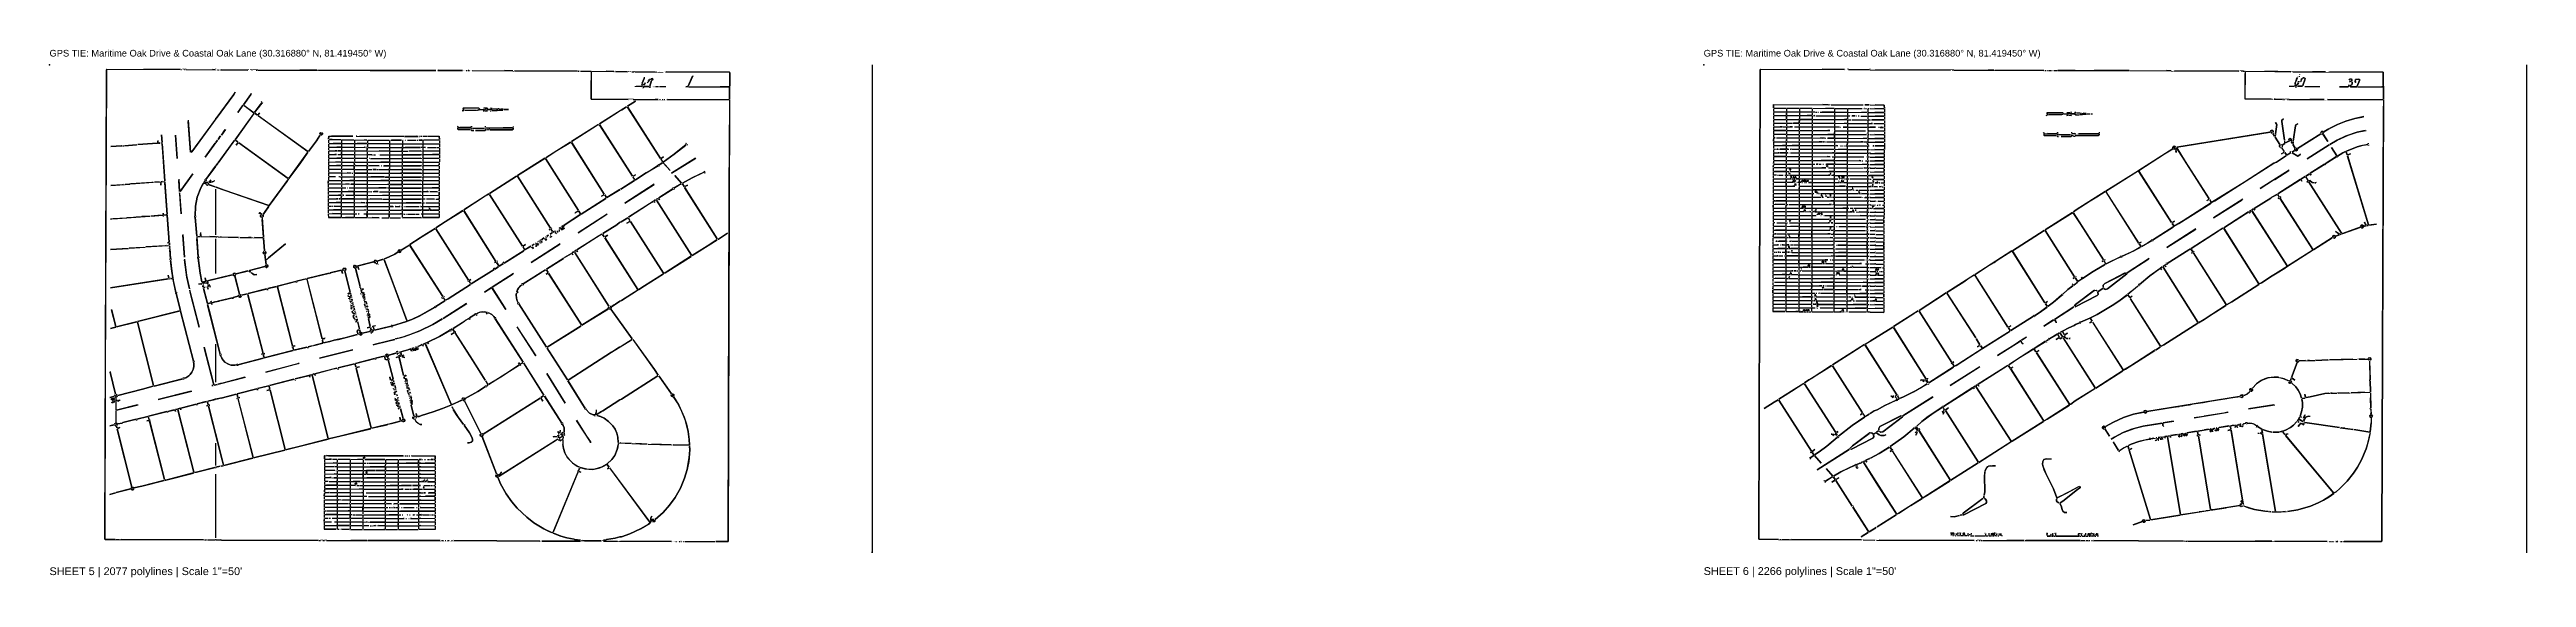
# Model space of a CAD drawing. Extents: x 0 to 16407, y 159 to 1115.
# Drawn here: x 11938 to 16407, y 162 to 1115 of the extents above; entities that cross this region are included whole.
import ezdxf

# ---------------------------------------------------------------- set-up
doc = ezdxf.new("R2010")
doc.units = 0
for name, color, linetype in [('CONTROL', 1, 'CONTINUOUS'), ('RASTER_VECTOR_LINEWORK', 5, 'CONTINUOUS'), ('TITLEBLOCK', 2, 'CONTINUOUS')]:
    doc.layers.add(name, color=color, linetype=linetype)
doc.styles.get("Standard").update_dxf_attribs({"font": 'Arial'})

msp = doc.modelspace()

# ---------------------------------------------------------------- texts
at = {"layer": 'CONTROL'}
for p in [(11938, 1102), (14922.5, 1102)]:
    msp.add_text('GPS TIE: Maritime Oak Drive & Coastal Oak Lane (30.316880%%d N, 81.419450%%d W)', height=12, dxfattribs=at).set_placement(p)
at = {"layer": 'TITLEBLOCK'}
for s, p in [('SHEET 5 | 2077 polylines | Scale 1"=50\'', (11938, 166)), ('SHEET 6 | 2266 polylines | Scale 1"=50\'', (14922.5, 166.25))]:
    msp.add_text(s, height=14, dxfattribs=at).set_placement(p)

# ---------------------------------------------------------------- linework, layer by layer
at = {"layer": 'CONTROL'}
for p in [(11938, 1087), (14922.5, 1087)]:
    msp.add_point(p, dxfattribs=at)
at = {"layer": 'RASTER_VECTOR_LINEWORK'}
for points in [[(12041.25, 1079), (12040.75, 1077.75), (12038.5, 521.25), (12037.75, 230.75), (12038.25, 230.25), (12056.25, 230.25), (12038.25, 230.25), (12037.75, 230.75), (12040.75, 1077.75), (12041.25, 1079), (12174, 1078.5), (12108, 1079)], [(12176, 1078.5), (12176.5, 1078.5)], [(12178.75, 1079.5), (12178.75, 1079.25)], [(12179.5, 1078.5), (12179.75, 1078.5)], [(12180.5, 1079.5), (12180.5, 1079.25)], [(12181.25, 1078.5), (12182.75, 1078.5)], [(12183.5, 1079.5), (12183.5, 1079.25)], [(12184.25, 1078.5), (12236.75, 1078.25), (12231.75, 1078.5)], [(12237.5, 1079.5), (12237.5, 1079)], [(12237.5, 1077.5), (12237.5, 1077.25)], [(12239, 1077.5), (12239, 1077.25)], [(12241, 1078.25), (12242.75, 1078.25)], [(12243.5, 1077.5), (12243.5, 1077.25)], [(12245.5, 1078.25), (12246.25, 1078.25)], [(12247.75, 1078), (12295.5, 1077.5), (12248, 1077.75)], [(12296.25, 1078.5), (12296.25, 1078.25)], [(12300.5, 1078.5), (12300.5, 1078.25)], [(12302, 1078.5), (12302, 1078.25)], [(12302.75, 1077.5), (12303.75, 1077.5)], [(12304.5, 1078.5), (12304.5, 1078.25)], [(12306, 1078.5), (12306, 1078.25)], [(12306.75, 1078.5), (12306.75, 1078.25)], [(12308, 1078.5), (12308, 1078.25)], [(12310, 1078.5), (12310, 1078.25)], [(12310.75, 1077.5), (12312, 1077.5)], [(12312.75, 1078.5), (12312.75, 1078.25)], [(12313.5, 1077.5), (12420.75, 1077.25), (12389.75, 1077.5)], [(12421.5, 1076.5), (12421.5, 1076.25)], [(12422.25, 1076.5), (12422.25, 1076.25)], [(12423, 1077.25), (12516.25, 1076.5), (12635.25, 1076.5), (12516.25, 1076.5), (12423.25, 1077.25)], [(12637.25, 1076.75), (12637.25, 1076.5)], [(12639.75, 1077.25), (12638.5, 1077), (12683.25, 1076.5), (12640.5, 1076.75), (12640, 1077.25)], [(12684, 1077.5), (12684, 1077.25)], [(12685.25, 1077.5), (12685.25, 1077.25)], [(12686.75, 1077.5), (12686.75, 1077.25)], [(12688.25, 1076.5), (12688.75, 1076.5)], [(12690, 1076.75), (12691.75, 1076.5), (12691.25, 1076.75)], [(12692.5, 1077.5), (12692.5, 1077.25)], [(12694.25, 1076.75), (12693.25, 1076.5), (12696, 1076.5), (12695.5, 1076.75)], [(12697.75, 1077.5), (12697.75, 1077.25)], [(12698.5, 1076.5), (12699, 1076.5)], [(12700.25, 1076.5), (12773.75, 1076.25), (12759, 1076.5)], [(12774.5, 1075.5), (12774.5, 1075.25)], [(12776.75, 1076.25), (12890.5, 1075.5), (12777.5, 1076.25)], [(12891.75, 1075.75), (12893.5, 1075.5), (12892.75, 1075.75)], [(12896, 1075.5), (12914.5, 1075.5)], [(12915.25, 1074.75), (12915.25, 1025.25), (12981.75, 1024.5), (12915.25, 1025.25), (12915.25, 1059)], [(12916, 1075.5), (12956.25, 1075.25), (12942.5, 1075.5)], [(12957, 1074.5), (12957, 1074.25)], [(12957.75, 1075.25), (12958.25, 1075.25)], [(12959.5, 1075.25), (12980.75, 1074.5), (12960, 1075.25)], [(12981.75, 1074.5), (12982, 1074.5)], [(12982.75, 1075.5), (12982.75, 1075.25)], [(12985.75, 1075.5), (12985.75, 1075.25)], [(12987.25, 1074.5), (12987.5, 1074.5)], [(12988.75, 1074.5), (12992.25, 1074.5)], [(12993, 1075.5), (12993, 1075.25)], [(12993.75, 1074.5), (13031.5, 1074.5)], [(13032.5, 1073.5), (13032.5, 1073.25)], [(13033.25, 1074.25), (13034, 1074.25)], [(13035.5, 1073.5), (13035.5, 1073.25)], [(13037, 1073.5), (13037, 1073.25)], [(13037.75, 1074.25), (13038, 1074.25)], [(13038.75, 1073.5), (13038.75, 1073.25)], [(13039.5, 1073.5), (13039.5, 1073.25)], [(13040.5, 1073.5), (13040.5, 1073.25)], [(13041.25, 1073.5), (13041.25, 1073.25)], [(13043.75, 1073.5), (13043.75, 1073.25)], [(13047.25, 1074.25), (13047.75, 1074.25)], [(13049.5, 1074.25), (13164.75, 1073.75), (13165.25, 1072.75), (13165, 1024.5), (13165.25, 1072.75), (13164.75, 1073.75), (13050.75, 1074.25)], [(13422.5, 1087), (13422.25, 206), (13422.5, 208)], [(15025, 1079), (15024.5, 1078.25), (15021.75, 230.75), (15057.25, 230.25), (15021.75, 230.75), (15024.5, 1078.25), (15025, 1079), (15176.5, 1078.5), (15136.25, 1079)], [(15177.5, 1078.5), (15177.75, 1078.5)], [(15182.25, 1079.5), (15182.25, 1079.25)], [(15183.25, 1079.5), (15183.25, 1079.25)], [(15184, 1078.5), (15221.25, 1078.5)], [(15222, 1079.5), (15222, 1079.25)], [(15222.5, 1078.25), (15368, 1077.5), (15232.25, 1078.25)], [(15368.75, 1078.5), (15368.75, 1078.25)], [(15369.75, 1078.5), (15369.75, 1078.25)], [(15370.5, 1078.5), (15370.5, 1078.25)], [(15371.25, 1077.5), (15372, 1077.5)], [(15372.75, 1078.5), (15372.75, 1078.25)], [(15373.5, 1077.5), (15446.25, 1077.25), (15435.75, 1077.5)], [(15447, 1076.5), (15447, 1076.25)], [(15447.75, 1077.25), (15536.5, 1076.5), (15449, 1077.25)], [(15537.75, 1076.5), (15540.25, 1076.5)], [(15542, 1077.5), (15542, 1077.25)], [(15542.75, 1076.5), (15544.5, 1076.5)], [(15545.75, 1076.5), (15549.5, 1076.5)], [(15550.75, 1076.5), (15551.5, 1076.5)], [(15552.25, 1077.5), (15552.25, 1077.25)], [(15553.75, 1077.5), (15553.75, 1077.25)], [(15554.5, 1076.5), (15560.25, 1076.5)], [(15561, 1077.5), (15561, 1077.25)], [(15593, 1077), (15591.75, 1076.5), (15561.75, 1076.5), (15591.75, 1076.5), (15593, 1077), (15690, 1076.5), (15627, 1077)], [(15691.25, 1076.5), (15765.75, 1076.25), (15757.25, 1076.5)], [(15766.5, 1075.5), (15766.5, 1075.25)], [(15768, 1075.5), (15768, 1075.25)], [(15770, 1076.25), (15770.25, 1076.25)], [(15771, 1075.5), (15771, 1075.25)], [(15771.75, 1076.25), (15888.25, 1075.5), (15772, 1076.25)], [(15889.25, 1075.5), (15889.5, 1075.5)], [(15890.25, 1076.5), (15890.25, 1076.25)], [(15891, 1076.5), (15891, 1076.25)], [(15891.75, 1076.5), (15891.75, 1076.25)], [(15892.5, 1075.5), (15892.75, 1075.5)], [(15893.5, 1076.5), (15893.5, 1076.25)], [(15894.25, 1075.5), (15894.5, 1075.5)], [(15895.25, 1076.5), (15895.25, 1076.25)], [(15896, 1075.5), (15898.5, 1075.5)], [(15899.25, 1074.75), (15899, 1025.75), (15946.75, 1025.25), (15899.25, 1025.5), (15899.25, 1071.25)], [(15900, 1075.5), (15953, 1075.25), (15953.75, 1074.75), (15982, 1074.5), (15934.75, 1075.5)], [(15983.75, 1075.5), (15983.75, 1075.25)], [(15985.25, 1074.5), (16044.25, 1074.25), (16020.75, 1074.5)], [(16045, 1073.5), (16045, 1073.25)], [(16047, 1073.5), (16047, 1073.25)], [(16048, 1073.5), (16048, 1073.25)], [(16048.75, 1073.5), (16048.75, 1073.25)], [(16049.5, 1073.5), (16049.5, 1073.25)], [(16050.25, 1074.25), (16148.75, 1073.75), (16149, 1024.5), (16148.75, 1073.75), (16052, 1074.25)], [(16407, 1087), (16407, 206.25)], [(12272.75, 1037.5), (12270.5, 1033.5), (12238.5, 990), (12270.5, 1033.5), (12272.75, 1037.25)], [(12301.5, 1035), (12301.25, 1033.75), (12287.75, 1015), (12301.25, 1033.75), (12301.25, 1034.75)], [(12995.25, 1048.25), (12995, 1047.25), (12995.5, 1048.25)], [(12997, 1048.25), (13006.75, 1048), (12997.5, 1048.25)], [(13006.75, 1052.5), (13006.75, 1050), (13006.75, 1051)], [(13010.75, 1065), (13011, 1062.25), (13007.5, 1053.75), (13011, 1062.25), (13010.75, 1063)], [(13007.5, 1047.75), (13008, 1047.25)], [(13008, 1052.5), (13008.25, 1052.5)], [(13008, 1049.5), (13008.5, 1049.5)], [(13008.25, 1045.75), (13008.25, 1044.75)], [(13009, 1053.5), (13009, 1053.25)], [(13010.75, 1046.75), (13009, 1046.5), (13010.5, 1046.5)], [(13009.25, 1051.75), (13009.5, 1051.5)], [(13009.75, 1050.5), (13009.75, 1050.25)], [(13009.75, 1048.75), (13010.5, 1048), (13018.75, 1048), (13019.75, 1047.25), (13018.75, 1048), (13010.5, 1048)], [(13012.75, 1054.5), (13011.5, 1051.75), (13010.5, 1051.25), (13011.5, 1051.75), (13012.75, 1054.25)], [(13017.5, 1056.25), (13017, 1054.75), (13017.5, 1055.75)], [(13018.75, 1058.5), (13018.25, 1058), (13019.25, 1058.5)], [(13018.5, 1057), (13019, 1056.5)], [(13020.25, 1061), (13019.5, 1059.5), (13019.75, 1060.5)], [(13020.25, 1059), (13021.25, 1059)], [(13021, 1060.25), (13021.25, 1060)], [(13024.25, 1058.75), (13021, 1048.5), (13024, 1058.5)], [(13021, 1046.75), (13021, 1045.5)], [(13022, 1061.5), (13021.5, 1061.25), (13022.25, 1061.5)], [(13021.5, 1047.75), (13022.5, 1047.75)], [(13023, 1060.75), (13023, 1060.25)], [(13025, 1062.25), (13023.75, 1061.75), (13026, 1062.25), (13026.25, 1060.75), (13024.75, 1059.5), (13026.25, 1060.75), (13026, 1062.25)], [(13025, 1047.75), (13025.25, 1047.75)], [(13028.25, 1047.75), (13028.75, 1047.75)], [(13031.5, 1047.75), (13035.25, 1047.75)], [(13036.75, 1047.75), (13037.25, 1047.75)], [(13038.75, 1047.75), (13050.25, 1047.75)], [(13089.5, 1047.75), (13086.25, 1047.5), (13089.75, 1047.75)], [(13098.5, 1067), (13090.25, 1048.5), (13098.25, 1066.75)], [(13090.75, 1047.5), (13163.75, 1047.5), (13147.75, 1047.5)], [(15978.75, 1048.25), (15988.25, 1048.25)], [(15989, 1050.25), (15989, 1049)], [(15993.75, 1064.25), (15992, 1061.25), (15992, 1059.75), (15989.75, 1054.5), (15989.5, 1051.5), (15989.75, 1054.5), (15991.5, 1058.25), (15992, 1061.25), (15993.5, 1064)], [(15992.25, 1047.5), (15991.25, 1046.75), (15990, 1047.25), (15990.25, 1046.75), (15991.75, 1047)], [(15990.25, 1050.75), (15992.75, 1050.5), (15991, 1050.75)], [(15990.5, 1048.25), (15992, 1048.25)], [(15993.5, 1066), (15993.25, 1065.75)], [(15996, 1054.75), (15993.5, 1050.75), (15995.75, 1054.5)], [(15994, 1048.75), (15994.5, 1048.25), (16003, 1048.25), (15994.5, 1048.25)], [(15994.5, 1065.25), (15994.75, 1065.25)], [(15996, 1057.75), (15995.75, 1056), (15995.75, 1057.5)], [(15997, 1066.25), (15997, 1065.5)], [(15997.25, 1069.5), (15997.25, 1068.75)], [(15998.5, 1056.5), (15998.25, 1056.25)], [(16002.5, 1062.5), (16001.25, 1061.75), (16000.75, 1059), (16000, 1058), (16000.75, 1059), (16001.25, 1061.75), (16003.5, 1062.5)], [(16000, 1056.75), (16000, 1056.25)], [(16006, 1063.25), (16004.75, 1063), (16006.75, 1063.25), (16007.5, 1062.5), (16007.25, 1059.75), (16004.25, 1051.75), (16003.75, 1049), (16004.25, 1051.75), (16007.25, 1059.75), (16007.5, 1062.5), (16006.75, 1063.25)], [(16004, 1064.5), (16004, 1063.75)], [(16007.25, 1048), (16034, 1048)], [(16085.75, 1048.5), (16084.5, 1047.5), (16069.75, 1047.5), (16084.5, 1047.5), (16086.25, 1048.5)], [(16086, 1051.5), (16086.25, 1049.5), (16086, 1050.5)], [(16089.75, 1061.5), (16088.25, 1061), (16087.25, 1059.5), (16088.25, 1061), (16091.25, 1061.5), (16092, 1060.5), (16092, 1058.25), (16092, 1060.5), (16091.25, 1061.5)], [(16087.25, 1049), (16087.75, 1049)], [(16091, 1057.5), (16087.75, 1056.25), (16089.5, 1057.25), (16090.75, 1057.25)], [(16092, 1056.75), (16092.75, 1055.75), (16092.75, 1053.25), (16092, 1051), (16089, 1049.5), (16092, 1051), (16092.75, 1053.25), (16092.75, 1055.75), (16092.25, 1056.5)], [(16089, 1048.25), (16089.75, 1047.5), (16100.75, 1047.5), (16089.75, 1047.5)], [(16103.5, 1061.25), (16098.25, 1060.25), (16098, 1057), (16099, 1055.25), (16098, 1057), (16098.5, 1060.5), (16103.5, 1061.25), (16105.75, 1061), (16105.5, 1058.75), (16101.5, 1048.25), (16105.5, 1058.75), (16105.5, 1061.25)], [(16102.25, 1047.5), (16147.25, 1047.5), (16146.25, 1047.5)], [(12188.25, 987), (12192.5, 929.5), (12188.25, 985)], [(12237.75, 989.25), (12194.75, 930), (12193.5, 929.25), (12194.75, 930), (12237.75, 988.75)], [(12237.5, 990.75), (12237.5, 990.25)], [(12306.75, 999), (12272.75, 951.75), (12306.75, 998.75)], [(12287, 1014), (12277.75, 1001.25), (12286.25, 1013.25)], [(12288.5, 1014), (12306.75, 1000.5), (12289.25, 1013.25)], [(12320.75, 1018), (12308, 1000.75), (12320, 1017.25)], [(12308, 999.5), (12313, 996.25), (12308.5, 999.5)], [(12317, 1000.5), (12314.25, 996.5), (12317, 1000)], [(12314.25, 995.25), (12403.75, 930.75), (12315, 994.5)], [(12319.75, 1020.25), (12321, 1019.5), (12320, 1020)], [(12322, 1018.5), (12323, 1018), (12322.5, 1018)], [(12682.5, 1009.25), (12682.75, 1009.25)], [(12685.75, 1005), (12682.5, 1004), (12685.5, 1004.75)], [(12683.5, 1008.5), (12685.75, 1006), (12683.5, 1008.25)], [(12684.25, 1009.25), (12712.25, 1009.25), (12714.25, 1007.25), (12712.25, 1009.25)], [(12687, 1005.25), (12708.5, 1005.25)], [(12709.25, 1004.5), (12709.25, 1004.25)], [(12713.75, 1006.25), (12710, 1005.25), (12713.5, 1006)], [(12715, 1006.5), (12722.5, 1006.5)], [(12721.75, 1004), (12720.5, 1003.75), (12722.25, 1004)], [(12720.75, 1009.25), (12725.5, 1009), (12723, 1009.25)], [(12723, 1005), (12723, 1004.75)], [(12723.25, 1003.75), (12728.25, 1003.75), (12723.5, 1003.5)], [(12724.75, 1006.75), (12724, 1006.25), (12725, 1006.75)], [(12725.75, 1008), (12725.75, 1007.75)], [(12726.25, 1006.5), (12735.25, 1006.25), (12729.5, 1006.5)], [(12727, 1009), (12726.5, 1008.75), (12728.5, 1009)], [(12733.75, 1009), (12736.5, 1008), (12734.25, 1009)], [(12733.75, 1003.5), (12734, 1003.5)], [(12735.5, 1005.5), (12735.25, 1005.25)], [(12736.5, 1007), (12736.25, 1006.75)], [(12752.75, 1005.25), (12736.25, 1004), (12755.75, 1005.25)], [(12737.5, 1007.5), (12747.5, 1007), (12739.25, 1007.5)], [(12748.25, 1008.75), (12748.25, 1007.75)], [(12749, 1007), (12756.25, 1006.75), (12752, 1007)], [(12760, 1006.5), (12757.5, 1006.25), (12766.25, 1006.5), (12760.25, 1006.5)], [(12979, 1011.25), (12930, 980.25), (12964.25, 1002.25), (12970.5, 1005.5), (12977.25, 1010.25), (12979.75, 1011.25)], [(12995, 1021.25), (12981, 1012.25), (12995.5, 1021.25)], [(12981, 1011), (13040.25, 917.75), (12981, 1010.75)], [(12982.75, 1025.5), (12982.75, 1025.25)], [(12984, 1025.5), (12984, 1025.25)], [(12984.75, 1025.5), (12984.75, 1025.25)], [(12986.75, 1025.5), (12986.75, 1025.25)], [(12988, 1025.5), (12988, 1025.25)], [(12989, 1025.5), (12989, 1025.25)], [(12990.25, 1025.5), (12990.25, 1025.25)], [(12991, 1024.5), (13036.25, 1024.5), (13031, 1024.5)], [(13037, 1023.5), (13037, 1023.25)], [(13037.75, 1024.25), (13038.75, 1024.25)], [(13040.25, 1024.25), (13041, 1024.25)], [(13041.75, 1023.5), (13041.75, 1023.25)], [(13042.5, 1023.5), (13042.5, 1023.25)], [(13043.25, 1024.25), (13044.75, 1024.25)], [(13045.5, 1023.5), (13045.5, 1023.25)], [(13046.25, 1024.25), (13048.25, 1024.25)], [(13049, 1023.5), (13049, 1023.25)], [(13051.5, 1024.25), (13164.25, 1023.75), (13053, 1024.25)], [(13165, 1023), (13162.25, 226.75), (13140, 226.5), (13162.25, 226.75), (13163.5, 673.25), (13165, 978.5)], [(15048.75, 1015.25), (15048.5, 1009.25), (15048.75, 1015.25), (15147, 1015), (15137.75, 1015.25)], [(15048.5, 1007.75), (15048.5, 1002.75)], [(15048.5, 1001.25), (15048.5, 996)], [(15048.5, 994.5), (15048.5, 989.25)], [(15048.5, 987.75), (15048.5, 982.75)], [(15049.25, 1008.5), (15071.25, 1008.5)], [(15049.25, 1002), (15071.25, 1002)], [(15049.25, 995.25), (15071.25, 995.25)], [(15049.25, 988.5), (15071, 988.5)], [(15072, 1001.25), (15071.75, 996), (15072, 1000)], [(15072, 994.5), (15071.75, 989.25), (15071.75, 994.25)], [(15071.75, 987.75), (15071.75, 982.75)], [(15072, 1007.75), (15072, 1002.75)], [(15072.5, 988.5), (15094.5, 988.25), (15093.5, 988.5)], [(15072.75, 1008.5), (15094.5, 1008.5)], [(15072.75, 1002), (15094.5, 1002)], [(15072.75, 995.25), (15094.5, 995.25)], [(15095.25, 987.75), (15095, 982.25), (15095.25, 987.5)], [(15095.25, 1007.75), (15095.25, 1002.75)], [(15095.25, 1001.25), (15095.25, 996)], [(15095.25, 994.5), (15095.25, 989.25)], [(15096, 1008.5), (15117.75, 1008.5)], [(15096, 1002), (15117.75, 1002)], [(15096, 995.25), (15117.75, 995.25), (15109, 995.25)], [(15096, 988.5), (15117.75, 988.25), (15097.5, 988.5)], [(15118.5, 1007.75), (15118.5, 1002.75)], [(15118.5, 1001), (15118.5, 996)], [(15118.5, 994.5), (15118.5, 989)], [(15118.5, 987.5), (15118.5, 982.25)], [(15119.25, 1008.5), (15157.75, 1008.25), (15143, 1008.5)], [(15119.25, 1002), (15123.25, 1002)], [(15119.25, 995.25), (15123.25, 995), (15122, 995.25)], [(15119.25, 988.25), (15157.75, 988.25)], [(15124.5, 1001.75), (15127, 1001.75)], [(15124.75, 995), (15157.75, 995)], [(15129.75, 1001.75), (15130, 1001.75)], [(15132.75, 1001.75), (15157.75, 1001.5), (15136, 1001.75)], [(15149, 1015.25), (15148.5, 1015), (15151, 1015.25)], [(15152.5, 1015), (15210.5, 1015)], [(15158.5, 1007.5), (15158.5, 1002.25)], [(15158.5, 1000.75), (15158.5, 995.75)], [(15158.5, 994.25), (15158.5, 989)], [(15158.5, 987.5), (15158.5, 982.25)], [(15159.25, 1008.25), (15181.25, 1008.25)], [(15159.25, 1001.5), (15181.25, 1001.5)], [(15159.25, 995), (15181.25, 995)], [(15159.25, 988.25), (15181, 988.25), (15176.75, 988.25)], [(15182, 994.25), (15181.75, 989), (15182, 991)], [(15181.75, 987.5), (15181.75, 982)], [(15182, 1007.5), (15182, 1002.25)], [(15182, 1000.75), (15182, 995.75)], [(15182.75, 1008.25), (15208.25, 1008.25)], [(15182.75, 1001.5), (15217.75, 1001.25), (15207.75, 1001.5)], [(15182.75, 995), (15186.25, 995)], [(15184, 988), (15188.25, 988)], [(15187.75, 995), (15188.25, 995)], [(15189.75, 995), (15196, 994.75), (15190.25, 995)], [(15189.75, 988), (15217.75, 988)], [(15197.5, 994.75), (15198.25, 994.75)], [(15201.5, 994.75), (15202.75, 994.75)], [(15205.75, 994.5), (15217.75, 994.5)], [(15211.5, 1008.25), (15212.5, 1008), (15212, 1008.25)], [(15213.25, 1014.75), (15221.25, 1014.5), (15213.5, 1014.75)], [(15214, 1008), (15214.75, 1008)], [(15216.25, 1008), (15217.75, 1008)], [(15218.5, 1007.25), (15218.5, 1002)], [(15218.5, 1000.5), (15218.5, 995.25)], [(15218.5, 993.75), (15218.5, 988.75)], [(15218.5, 987.25), (15218.5, 982)], [(15219.25, 1008), (15221.25, 1008)], [(15219.25, 1001.25), (15247.75, 1001), (15231.5, 1001.25)], [(15219.25, 994.5), (15247.75, 994.25), (15232, 994.5)], [(15219.25, 988), (15222, 988)], [(15222, 1015.5), (15222, 1015.25)], [(15222.75, 1014.5), (15248.25, 1014.25), (15248.5, 1008.25), (15248.25, 1014.25), (15232, 1014.5)], [(15222.75, 1008), (15247.75, 1007.5), (15232.25, 1007.5), (15231.5, 1008)], [(15223.5, 988), (15224, 988)], [(15225.5, 988), (15247.75, 987.5), (15226, 988)], [(15248.5, 1006.75), (15248.5, 1001.75)], [(15248.5, 1000.25), (15248.5, 995)], [(15248.5, 993.5), (15248.5, 988.25)], [(15248.5, 986.75), (15248.5, 981.75)], [(15543.25, 997), (15540.25, 995.75), (15543, 996.75)], [(15541, 1000.5), (15543.25, 998), (15542, 999.5)], [(15541.75, 1001.25), (15569.75, 1001.25), (15571.75, 999.25), (15569.75, 1001.25)], [(15571.25, 998.25), (15568.5, 997.25), (15544.5, 997.25), (15568.5, 997.25), (15571, 998)], [(15572.5, 998.5), (15580.5, 998.5)], [(15578, 1001.25), (15583.25, 1001.25)], [(15579, 996.25), (15578, 995.75), (15579.75, 996.25)], [(15581, 996), (15586.25, 995.75), (15585.75, 996)], [(15582.5, 999), (15581.75, 998.25), (15582.75, 999)], [(15583.5, 1000), (15583.5, 999.75)], [(15592.75, 999), (15591.75, 998.5), (15583.75, 998.75), (15591.75, 998.5), (15593, 999)], [(15586, 1001.5), (15584.5, 1001), (15585.75, 1001.25)], [(15591.75, 1001.25), (15594.25, 1000.75), (15592.25, 1001.25)], [(15593.5, 998.25), (15592.5, 997), (15593.5, 998)], [(15612.75, 998.25), (15610.5, 997.5), (15593.25, 996.25), (15612.25, 997.75)], [(15594.25, 999.75), (15594, 999.5)], [(15595.25, 1000.25), (15601.75, 999.75), (15595.75, 1000.25)], [(15602.5, 999), (15602.5, 998.25)], [(15603.25, 999.75), (15603.75, 999.75)], [(15604.25, 998.75), (15604.25, 998.25)], [(15605, 999.5), (15612.75, 999), (15607, 999.5)], [(15613.75, 998.75), (15620, 998.75)], [(15621.5, 998.75), (15623.75, 998.75)], [(15947.5, 1024.5), (15947.5, 1024.25)], [(15948.25, 1025.25), (15949, 1025.25)], [(15949.75, 1024.5), (15949.75, 1024.25)], [(15951, 1024.5), (15951, 1024.25)], [(15951.75, 1025.25), (15953.75, 1024.75), (15967, 1024.5), (15953.75, 1024.75), (15952, 1025.25)], [(15954, 983.25), (15956.5, 979.25), (15954.5, 962.75), (15956.5, 979.25), (15954.5, 982.75)], [(15968.5, 989.5), (15965.5, 987.25), (15965.5, 984.5), (15970.5, 951.25), (15965.5, 984.5), (15965.5, 987.25), (15968, 989)], [(15967.75, 1025.5), (15967.75, 1025.25)], [(15969, 1024.75), (15968.5, 1024.5), (15970.25, 1024.5), (15969.75, 1024.75)], [(15971, 1025.5), (15971, 1025.25)], [(15973.25, 1025.5), (15973.25, 1025.25)], [(15975, 1025.5), (15975, 1025.25)], [(15975.75, 1024.5), (15977, 1024.5)], [(15977.75, 1025.5), (15977.75, 1025.25)], [(15978.5, 1024.5), (16041.75, 1024.25), (16016, 1024.5)], [(16042.5, 1023.5), (16042.5, 1023.25)], [(16044, 1023.5), (16044, 1023.25)], [(16045, 1023.5), (16045, 1023.25)], [(16046, 1023.5), (16046, 1023.25)], [(16048, 1024.25), (16148.25, 1023.75), (16048.5, 1024.25)], [(16113.5, 993.5), (16097.25, 990), (16081.25, 985.25), (16066, 979.25), (16051.75, 972.25), (16066, 979.25), (16081.25, 985.25), (16097.25, 990), (16113.25, 993.25)], [(16149, 1023), (16147, 569.75), (16146.25, 227), (16145.75, 226.5), (16078.25, 226.5), (16145.75, 226.5), (16146.25, 227), (16147, 569.75), (16149, 1012.5)], [(12068.5, 941), (12067.75, 940.5), (12048.75, 939.5), (12067.75, 940.5), (12068.75, 941)], [(12070.25, 941), (12071.75, 941)], [(12095.5, 943), (12094.75, 942.5), (12073.25, 941), (12094.75, 942.5), (12095.75, 943)], [(12132.25, 945.5), (12097.25, 943), (12132.75, 945.5)], [(12133.25, 950.5), (12133.5, 946.25), (12133.25, 949)], [(12133.75, 944.75), (12133.75, 944.25)], [(12137.25, 946), (12134.5, 945.5), (12137, 945.75)], [(12138.75, 946), (12140.25, 946)], [(12140.25, 960.75), (12141, 946.75), (12140, 960.5)], [(12141, 945.25), (12146, 877), (12142.5, 929.75), (12141, 945)], [(12165, 960.25), (12168.25, 918), (12165.25, 960)], [(12237.5, 946.25), (12218.5, 920.5), (12237, 945.75)], [(12237.5, 947.5), (12237.5, 947.25)], [(12241.25, 951.25), (12238.25, 947), (12241, 951)], [(12246.5, 958.75), (12242, 952.25), (12246, 958.25)], [(12272, 950.75), (12242.25, 910.25), (12271.25, 950)], [(12255.25, 970.5), (12248, 960.25), (12255, 970.25)], [(12273.5, 950.75), (12277.75, 947.75), (12274, 950.25)], [(12278, 946.5), (12274.75, 942.25), (12277.75, 946.25)], [(12279, 946.75), (12368.75, 882), (12279.25, 946.5)], [(12425.75, 959.5), (12419.5, 950), (12405.25, 930.75), (12419.5, 950), (12425.5, 959.25)], [(12427, 965), (12425.5, 963.5), (12426, 961), (12425.5, 963.5), (12427.25, 965)], [(12428.25, 963), (12426.75, 961.25), (12427, 961.75)], [(12428.75, 965), (12430.25, 963.5), (12430.25, 961.75), (12429.25, 960.5), (12427.25, 960.25), (12429.25, 960.5), (12430.25, 961.75), (12430.25, 963.5), (12429.25, 964.5)], [(12441.75, 958.5), (12441.5, 952.75), (12441.75, 958.5), (12485.25, 958.5), (12446.75, 958.5)], [(12441.5, 951.25), (12441.5, 946)], [(12441.5, 944.5), (12441.5, 939.25)], [(12442.25, 952), (12464, 951.5), (12448.5, 951.5), (12448, 952), (12443.75, 952)], [(12442.25, 945.25), (12464, 945), (12450, 945.25)], [(12442.25, 938.5), (12464, 938.25), (12456.5, 938.5)], [(12464.75, 950.75), (12464.75, 945.75)], [(12464.75, 944.25), (12464.75, 939)], [(12465.5, 951.5), (12487.25, 951.5)], [(12465.5, 945), (12487.25, 945)], [(12488, 950.75), (12488, 945.75)], [(12488, 944.25), (12488, 939)], [(12488.75, 951.5), (12510.75, 951.25), (12506.5, 951.5)], [(12488.75, 945), (12510.75, 944.75), (12492.75, 945)], [(12492.25, 958.25), (12491, 958), (12577.75, 957.75), (12498, 958.25)], [(12511.5, 950.5), (12511.5, 945.5)], [(12511.5, 943.75), (12511.5, 938.75), (12511.5, 941)], [(12512.25, 951.25), (12551, 951.25)], [(12512.25, 944.75), (12550.75, 944.5), (12512.5, 944.5)], [(12551.5, 950.25), (12551.5, 945.25)], [(12551.5, 943.75), (12551.5, 938.75)], [(12552.25, 944.5), (12574, 944.5)], [(12554, 951.25), (12572.75, 951), (12554.75, 951.25)], [(12574.75, 950.5), (12574.75, 945.25)], [(12574.75, 943.75), (12574.75, 938.75), (12574.75, 939.75)], [(12575.5, 951), (12576.25, 951)], [(12575.5, 944.5), (12610.75, 944.5)], [(12577.75, 951.25), (12578, 951)], [(12600.5, 958), (12599.5, 957.5), (12579.25, 957.75), (12602.75, 957.75), (12600.75, 957.75)], [(12580.25, 951), (12580.75, 951)], [(12583.75, 951), (12599.75, 951)], [(12601.25, 951), (12602.75, 951)], [(12604.25, 957.75), (12605.25, 957.75), (12604.5, 957.75)], [(12608.25, 951.5), (12607.5, 951), (12604.25, 951), (12610.75, 951.25), (12610, 951.5)], [(12607.25, 957.75), (12607, 957.5)], [(12608.75, 958), (12610, 958)], [(12611.5, 958), (12619.75, 958)], [(12611.5, 950.5), (12611.5, 945.25)], [(12611.5, 943.75), (12611.5, 939)], [(12612, 951.5), (12640.75, 951.25), (12614.75, 951.5)], [(12612.25, 944.5), (12640.75, 944.5)], [(12621.25, 958), (12641.25, 958), (12641.5, 952), (12641.25, 958)], [(12641.5, 950.5), (12641.5, 945.25)], [(12641.5, 943.75), (12641.5, 938.75)], [(12674.5, 976.5), (12674.25, 974.25), (12674.5, 975)], [(12674.25, 973.25), (12674.25, 971.75), (12675.5, 970.25), (12697.5, 970.25), (12675.5, 970.25), (12674.25, 971.75)], [(12675, 974), (12698.5, 973.75), (12678.25, 974)], [(12700, 972), (12698.75, 970.75)], [(12698.75, 969.5), (12699.5, 968.75), (12703.75, 968.75), (12699.5, 968.75)], [(12699.5, 976.5), (12699.25, 974.5), (12699.5, 976)], [(12699.75, 973.25), (12700, 973)], [(12701, 972.5), (12722.75, 972.5)], [(12725.25, 969.5), (12724.25, 968.5), (12706.25, 968.75), (12724.25, 968.5)], [(12724, 971.75), (12725.25, 970.5)], [(12724.25, 976), (12724.25, 974.5)], [(12725.25, 973.5), (12773.5, 973.25), (12756.5, 973.5)], [(12726.25, 970), (12729.75, 969.75), (12728, 970)], [(12730.25, 971.5), (12730.5, 970.5), (12730.25, 971)], [(12731.5, 971.5), (12731.5, 970.5)], [(12774.25, 972.5), (12774.25, 971), (12772.75, 969.5), (12732.25, 969.75), (12772.75, 969.5), (12774.25, 971)], [(12774.25, 975.5), (12774.25, 974)], [(12878, 947.5), (12833.25, 919.25), (12853.25, 932.25), (12878.5, 947.5)], [(12879.5, 947.25), (12938.75, 853.75), (12879.5, 947)], [(12928.5, 979.5), (12879.75, 948.5), (12924.75, 977.25), (12929.25, 979.5)], [(12930, 979.25), (12989.75, 885.75), (12930, 979)], [(13086.5, 943), (13065.25, 925.5), (13045.25, 911.5), (13065.25, 925.5), (13085.75, 942.25)], [(13086.25, 945.5), (13087.25, 944.25), (13086.25, 945.25)], [(13088, 943.25), (13088.75, 942.5)], [(15048.5, 954.5), (15048.25, 949), (15048.5, 952)], [(15048.25, 947.75), (15048.25, 942)], [(15048.25, 941), (15048.25, 935.75)], [(15048.5, 981.25), (15048.5, 976)], [(15048.5, 974.5), (15048.5, 969.25)], [(15048.5, 967.75), (15048.5, 962.5)], [(15048.5, 961), (15048.5, 956)], [(15049, 941.5), (15070.75, 941.5), (15064.75, 941.5)], [(15049.25, 982), (15071, 982)], [(15049.25, 975.25), (15063.25, 975), (15060.25, 975.25)], [(15049.25, 968.5), (15071, 968.25), (15049.75, 968.5)], [(15049.25, 961.75), (15071, 961.5), (15049.75, 961.75)], [(15049.25, 955.25), (15051.5, 955), (15050, 955.25)], [(15049.25, 948.25), (15070.75, 948.25)], [(15053, 955), (15053.75, 955)], [(15055.25, 955), (15071, 955)], [(15065.5, 975.25), (15064.75, 975), (15071, 975.25)], [(15071.5, 947.5), (15071.5, 942.25)], [(15071.5, 940.75), (15071.5, 935.5)], [(15071.75, 981.25), (15071.75, 976)], [(15071.75, 974.5), (15071.75, 969)], [(15071.75, 967.5), (15071.75, 962.25)], [(15071.75, 960.75), (15071.75, 955.75)], [(15071.75, 954.25), (15071.75, 949), (15071.75, 952)], [(15072.25, 941.5), (15094.25, 941.25), (15082, 941.5)], [(15072.5, 982), (15082.5, 982)], [(15072.5, 975.25), (15082.5, 975), (15078.5, 975.25)], [(15072.5, 968.25), (15094.25, 968.25)], [(15072.5, 961.5), (15094.25, 961.5)], [(15072.5, 955), (15094.25, 955)], [(15072.5, 948.25), (15094.25, 948.25)], [(15083.75, 982), (15085, 981.5), (15094.25, 981.5), (15085, 981.5), (15084.5, 982)], [(15086.5, 975), (15094.25, 975)], [(15095, 980.75), (15095, 975.75)], [(15095, 974.25), (15095, 969)], [(15095, 967.5), (15095, 962.25)], [(15095, 960.75), (15095, 955.75)], [(15095, 954.25), (15095, 949)], [(15095, 947.5), (15095, 942)], [(15095, 940.5), (15095, 935.25)], [(15095.75, 981.5), (15117.75, 981.5)], [(15095.75, 968.25), (15117.75, 968.25)], [(15095.75, 961.5), (15117.75, 961.5)], [(15095.75, 955), (15117.5, 955)], [(15095.75, 948.25), (15117.5, 948.25)], [(15095.75, 941.25), (15117.5, 941.25)], [(15096, 975), (15117.75, 975)], [(15118.25, 954.25), (15118.25, 949)], [(15118.25, 947.5), (15118.25, 942)], [(15118.25, 940.5), (15118.25, 935.25)], [(15118.5, 980.75), (15118.5, 975.75)], [(15118.5, 974.25), (15118.5, 969)], [(15118.5, 967.5), (15118.5, 962.25)], [(15118.5, 960.75), (15118.5, 955.75), (15118.5, 960)], [(15119, 948.25), (15136.75, 948), (15130.75, 948.25)], [(15119, 941.25), (15157.5, 941.25)], [(15119.25, 981.5), (15157.75, 981.5)], [(15119.25, 975), (15157.75, 975)], [(15119.25, 968.25), (15150.25, 968.25), (15146.75, 968.25)], [(15119.25, 961.5), (15157.75, 961.25), (15146.75, 961.5)], [(15119.25, 955), (15137.25, 954.75), (15133, 955)], [(15138.25, 948.25), (15140.5, 948), (15138.5, 948.25)], [(15139.25, 955), (15138.75, 954.75), (15140.25, 954.75), (15139.5, 955)], [(15142.25, 955), (15141.75, 954.75), (15142.5, 954.75)], [(15142, 948), (15142.75, 948)], [(15144.25, 948), (15157.5, 948)], [(15145.75, 954.75), (15157.5, 954.5), (15146.25, 954.75)], [(15154.25, 968), (15154.5, 968)], [(15158.25, 953.75), (15158.25, 948.75)], [(15158.25, 947.25), (15158.25, 942)], [(15158.25, 940.5), (15158.25, 935.25)], [(15158.5, 980.75), (15158.5, 975.75)], [(15158.5, 974.25), (15158.5, 968.75)], [(15158.5, 967.25), (15158.5, 962), (15158.5, 965)], [(15158.5, 960.5), (15158.5, 955.25), (15158.5, 959.5)], [(15159, 948), (15181, 948)], [(15159, 941.25), (15164.5, 941), (15161.75, 941.25)], [(15159.25, 981.5), (15181, 981.25), (15176.5, 981.5)], [(15159.25, 975), (15167.75, 974.75), (15160, 975)], [(15159.25, 968), (15181, 968)], [(15159.25, 961.25), (15181, 961.25)], [(15159.25, 954.5), (15181, 954.5)], [(15167.25, 941), (15167.75, 941)], [(15169.25, 974.75), (15169.75, 974.75)], [(15169.25, 941), (15171.25, 941)], [(15173.25, 941), (15174.25, 941)], [(15174, 974.75), (15181, 974.5), (15174.25, 974.5)], [(15175.75, 941), (15176.75, 941)], [(15178.25, 941), (15180.75, 941)], [(15181.75, 947.25), (15181.5, 941.75), (15181.75, 947)], [(15181.5, 940.25), (15181.5, 935)], [(15181.75, 980.5), (15181.75, 975.25)], [(15181.75, 973.75), (15181.75, 968.75)], [(15181.75, 967.25), (15181.75, 962)], [(15181.75, 960.5), (15181.75, 955.25)], [(15181.75, 953.75), (15181.75, 948.75)], [(15182.25, 941), (15217.5, 941)], [(15182.5, 981.25), (15217.75, 981.25)], [(15182.5, 974.5), (15217.75, 974.5)], [(15182.5, 968), (15213, 968)], [(15182.5, 961.25), (15216.5, 961), (15215.75, 961.25)], [(15182.5, 954.5), (15217.75, 954.25), (15211, 954.5)], [(15182.5, 948), (15209.5, 948), (15205.75, 948)], [(15211, 947.75), (15217.75, 947.5), (15211.75, 947.75)], [(15214.5, 968), (15215, 968)], [(15217.5, 968), (15217.75, 968)], [(15218.25, 946.75), (15218.5, 941.75), (15218.25, 946)], [(15218.25, 940.25), (15218.25, 935)], [(15218.5, 980.5), (15218.5, 975.25)], [(15218.5, 973.75), (15218.5, 968.5)], [(15218.5, 966.75), (15218.5, 962)], [(15218.5, 960.5), (15218.5, 955)], [(15218.5, 953.5), (15218.5, 948.25)], [(15219.25, 981.25), (15227.25, 981), (15224.75, 981.25)], [(15219.25, 974.5), (15232.75, 974.25), (15222, 974.5)], [(15219.25, 967.75), (15247.75, 967.25), (15220.25, 967.75)], [(15219.25, 961), (15221.25, 961)], [(15219.25, 954.25), (15247.75, 954), (15231.5, 954.25)], [(15219.25, 947.5), (15247.75, 947.25), (15232, 947.5)], [(15219.25, 941), (15221.25, 941)], [(15222.75, 961), (15247.75, 960.5), (15232.25, 960.5), (15231.5, 961)], [(15227.75, 941), (15229.75, 940.75), (15228, 940.75)], [(15229.25, 981), (15247.75, 981)], [(15231.5, 941), (15232.25, 940.5), (15247.75, 940.5), (15231.75, 940.75)], [(15237.75, 974.25), (15239.5, 974.25)], [(15243, 974.25), (15241, 974), (15246.75, 974), (15243.25, 974.25)], [(15248.5, 980.25), (15248.5, 974.75)], [(15248.5, 973.25), (15248.5, 968)], [(15248.5, 966.5), (15248.5, 961.25)], [(15248.5, 959.75), (15248.5, 954.75)], [(15248.5, 953.25), (15248.5, 948)], [(15248.5, 946.5), (15248.5, 941)], [(15248.5, 940), (15248.5, 934.25), (15248.5, 936.25)], [(15535.75, 965.25), (15536, 963.75), (15535.75, 965)], [(15536, 962.25), (15536, 960.25), (15537, 959.25), (15559, 959.25), (15537, 959.25), (15536, 960.25)], [(15536.75, 963), (15560, 962.75), (15543, 963)], [(15561.5, 961), (15560.25, 959.75)], [(15560.25, 958.5), (15561, 957.75), (15562.75, 957.75), (15561, 957.75)], [(15561, 965.5), (15560.75, 963.75), (15561, 965)], [(15561.25, 962.5), (15561.75, 962)], [(15562.5, 961.5), (15584.25, 961.5)], [(15564.25, 957.75), (15564.75, 957.75)], [(15586.5, 958.75), (15585.75, 957.5), (15567.25, 957.5), (15585.75, 957.5), (15586.25, 958.5)], [(15585.5, 960.75), (15586.5, 959.75)], [(15586, 965.5), (15586, 963.5)], [(15592.25, 963), (15586.75, 962.75), (15594.25, 963)], [(15587.5, 959.25), (15589.75, 959.25)], [(15590.5, 958.5), (15590.5, 957.25)], [(15591.5, 958.5), (15591.5, 957.25)], [(15636, 962.25), (15636, 960.75), (15634.5, 959.25), (15592.25, 959.25), (15634.5, 959.25), (15636, 960.75)], [(15596.75, 963), (15597.25, 963)], [(15598.75, 963), (15635.25, 963)], [(15636, 965.75), (15636, 963.75)], [(15771.5, 940), (15769.5, 938.75), (15769.25, 936.75), (15769.25, 938.25), (15770.25, 939.5), (15771.75, 940), (15773, 939.5), (15773.5, 938.5), (15773, 939.5), (15771.75, 940)], [(15943.75, 965.75), (15776.25, 938.25), (15944.5, 965.75)], [(15947.25, 969), (15945.25, 967.5), (15945.25, 966.75), (15946.25, 968.5), (15947.75, 969), (15949.75, 967.5), (15950, 966), (15949.5, 965), (15950, 966), (15949.75, 967.5), (15947.75, 969)], [(15945.5, 965), (15946.25, 964), (15947.75, 964), (15946.25, 964), (15945.5, 964.75)], [(15946.25, 966), (15946.75, 966)], [(15948, 965.5), (15948.25, 965.25)], [(15949.25, 963.5), (15952.5, 958.25), (15949.25, 963.25)], [(15953.5, 957.25), (15953.5, 956.5), (15962, 943.25), (15953.5, 956.5)], [(15954, 961.5), (15953.75, 958.5), (15954, 960.25)], [(15955, 962), (15955.25, 962)], [(15961.75, 942), (15961.25, 941.5), (15961.25, 939.75), (15962.25, 938.5), (15961.25, 939.75), (15961.25, 941.5)], [(15962.75, 941.75), (15963.25, 941.25)], [(15963.25, 943), (15965, 942.5), (15964.5, 943)], [(15963.25, 939.25), (15963.25, 938.75)], [(15964.75, 941.25), (15965, 941.25)], [(15966, 941), (15966, 939.25)], [(15970.75, 945.25), (15966.5, 942.25), (15971.25, 945.25)], [(15970.5, 949.75), (15971, 946.5), (15970.75, 949.5)], [(15977.75, 949.5), (15972.25, 946), (15978, 949.5)], [(15980.5, 954), (15978.25, 952.25), (15978, 951), (15978.25, 952.25), (15980.75, 954), (15982.75, 952.75), (15982.75, 950), (15982.75, 952.75), (15980.75, 954)], [(15979.25, 949.25), (15980, 949), (15979.5, 949)], [(15979.75, 950.75), (15979.5, 950.5)], [(15981.25, 950.75), (15981.5, 950), (15981.25, 950.5)], [(15982.25, 948.75), (15984.75, 944.75), (15982.5, 948.5)], [(15985.5, 943.75), (15989.5, 936.75), (15985.5, 943.5)], [(15986.25, 947.75), (15986, 945.25), (15986.25, 947.25)], [(15994.5, 980.75), (15991, 978.5), (15990, 977), (15986.25, 949.25), (15990, 977), (15991, 978.5), (15994, 980.25)], [(16035.75, 962.75), (15994, 936), (16036, 962.75)], [(16051.25, 942.75), (16011.25, 917.25), (16051, 942.5)], [(16037.75, 967), (16036.5, 966), (16036, 964), (16037, 966.5), (16037.75, 967), (16040, 966.5), (16039.25, 967)], [(16037.25, 962.5), (16039, 962), (16037.75, 962)], [(16037.5, 963.75), (16037.75, 963.75)], [(16039.75, 965.25), (16039, 964.75), (16039.5, 965)], [(16039.25, 963.5), (16039.5, 963.25)], [(16040.25, 961.75), (16048.5, 948.5), (16040.5, 961.5)], [(16040.75, 965), (16040.5, 963), (16041, 964.75)], [(16050.5, 971.5), (16041.25, 966.25), (16050.25, 971.25)], [(16052, 942.25), (16052, 941.75)], [(16116, 968.25), (16101.75, 965.25), (16080.25, 958), (16065.5, 951.25), (16052.5, 943.5), (16065.5, 951.25), (16085.5, 960), (16101.75, 965.25), (16114.25, 968), (16117.75, 968.25)], [(16120.5, 943.5), (16108.25, 941), (16101.5, 939), (16082.25, 931.25), (16101.5, 939), (16112.5, 942), (16120.75, 943.5)], [(16121.25, 945.5), (16121.5, 944.25), (16121.25, 944.75)], [(16121.75, 942.75), (16122, 941.25), (16121.75, 942)], [(12192.75, 928.25), (12192.75, 928)], [(12237.75, 904.25), (12220, 880), (12237.5, 904)], [(12237.5, 905.75), (12237.5, 905.5)], [(12241.5, 909.5), (12238.75, 905.5), (12241.5, 909.25)], [(12241.25, 910.75), (12241.25, 910.5)], [(12404.25, 929.5), (12389.5, 908.5), (12369.75, 882), (12404.25, 929.25)], [(12441.25, 918), (12441.25, 912.75)], [(12441.25, 911.25), (12441.25, 905.75)], [(12441.25, 904.75), (12441.25, 899)], [(12441.25, 898), (12441.25, 892.75)], [(12441.5, 937.75), (12441.5, 932.75)], [(12441.5, 931.25), (12441.5, 926)], [(12441.5, 924.5), (12441.5, 919.25)], [(12442, 912), (12463.75, 911.5), (12454.75, 912)], [(12442, 905.25), (12463.75, 905), (12455.75, 905.25)], [(12442, 898.5), (12463.75, 898.5)], [(12442.25, 932), (12456.75, 931.75), (12453.25, 932)], [(12442.25, 925.25), (12455.75, 925.25), (12452.75, 925.25)], [(12442.25, 918.5), (12463.75, 918.25), (12456.5, 918.5)], [(12458.25, 931.75), (12464, 931.5), (12458.5, 931.75)], [(12458.25, 925), (12464, 925)], [(12464.5, 924.25), (12464.5, 919)], [(12464.5, 917.5), (12464.5, 912.25)], [(12464.5, 910.75), (12464.5, 905.75)], [(12464.5, 904.25), (12464.5, 899.25)], [(12464.5, 897.75), (12464.5, 892.75)], [(12464.75, 937.5), (12464.75, 932.25)], [(12464.75, 930.75), (12464.75, 925.75), (12464.75, 929)], [(12465.25, 918.25), (12487.25, 918.25)], [(12465.25, 911.5), (12487.25, 911.5)], [(12465.25, 898.5), (12487, 898.25), (12468.25, 898.5)], [(12465.5, 938.25), (12487.25, 938.25)], [(12465.5, 931.5), (12487.25, 931.5)], [(12465.5, 925), (12487.25, 925)], [(12465.5, 905), (12487, 905)], [(12487.75, 910.75), (12488, 905.75), (12487.75, 908.75)], [(12487.75, 904.25), (12487.75, 899), (12487.75, 904)], [(12487.75, 897.5), (12487.75, 892.25)], [(12488, 937.5), (12488, 932.25)], [(12488, 930.75), (12488, 925.75)], [(12488, 924.25), (12488, 919)], [(12488, 917.5), (12488, 912.25)], [(12488.5, 898.25), (12510.5, 898.25)], [(12488.75, 938.25), (12508.25, 938), (12505.75, 938.25)], [(12488.75, 931.5), (12510.5, 931.5)], [(12488.75, 925), (12510.5, 924.75), (12509.75, 925)], [(12488.75, 918.25), (12510.5, 918.25)], [(12488.75, 911.5), (12510.5, 911.5)], [(12488.75, 905), (12510.5, 905)], [(12509.75, 938), (12510.5, 938)], [(12511.25, 904.25), (12511, 899), (12511.25, 903.5)], [(12511, 897.5), (12511, 892.25)], [(12511.25, 937.25), (12511.25, 932.25), (12511.25, 937)], [(12511.25, 930.75), (12511.25, 925.75)], [(12511.25, 924.25), (12511.25, 919)], [(12511.25, 917.5), (12511.25, 912.25)], [(12511.25, 910.75), (12511.25, 905.75)], [(12512, 938), (12550.5, 938)], [(12512, 931.5), (12550.5, 931.25), (12533, 931.5)], [(12512, 925), (12519.25, 924.75), (12512.5, 925)], [(12512, 918.25), (12512.5, 918.25)], [(12512, 911.5), (12550.5, 911.25), (12535.75, 911.5)], [(12512, 905), (12532.5, 904.75), (12514.25, 905)], [(12512, 898.25), (12519.75, 898), (12519.25, 898.25)], [(12515.25, 918.25), (12515.75, 918.25)], [(12517.25, 918), (12550.5, 918)], [(12520.75, 924.75), (12521.75, 924.75)], [(12526.5, 898.25), (12521.25, 898), (12527.25, 898), (12526.75, 898.25)], [(12523.25, 924.75), (12526.25, 924.75)], [(12528.75, 898), (12530.75, 898)], [(12531.25, 924.75), (12531.75, 924.75)], [(12532.25, 898), (12550.25, 898)], [(12533.75, 924.5), (12550.5, 924.5)], [(12536.75, 904.75), (12537.75, 904.75), (12537, 904.75)], [(12540.75, 904.75), (12550.5, 904.5), (12541, 904.75)], [(12551, 897.25), (12551, 892.25)], [(12551.25, 937.25), (12551.25, 932)], [(12551.25, 930.5), (12551.25, 925.25)], [(12551.25, 923.75), (12551.25, 918.75)], [(12551.25, 917.25), (12551.25, 912)], [(12551.25, 910.5), (12551.25, 905.25)], [(12551.25, 903.75), (12551.25, 898.75), (12551.25, 900.75)], [(12552, 931.25), (12573.75, 931.25)], [(12552, 924.5), (12573.75, 924.5)], [(12552, 918), (12573.75, 918)], [(12552, 911.25), (12573.75, 911.25)], [(12552, 904.5), (12573.75, 904.5)], [(12552, 898), (12573.75, 898)], [(12552.25, 938), (12574, 938)], [(12574.75, 937.25), (12574.5, 932), (12574.75, 936.5)], [(12574.5, 930.5), (12574.5, 925.25)], [(12574.5, 923.75), (12574.5, 918.75)], [(12574.5, 917.25), (12574.5, 912)], [(12574.5, 910.5), (12574.5, 905.25)], [(12574.5, 903.75), (12574.5, 898.75)], [(12574.5, 897.25), (12574.5, 892)], [(12575.25, 931.25), (12584.5, 931.25)], [(12608.25, 925), (12607.25, 924.5), (12575.25, 924.5), (12607.25, 924.5), (12610.5, 925)], [(12608, 918.25), (12575.25, 918), (12610.5, 918.25)], [(12607.75, 911.5), (12575.25, 911.25), (12610.5, 911.5)], [(12608.25, 905), (12607.25, 904.5), (12575.25, 904.5), (12607.25, 904.5), (12610.5, 905)], [(12608, 898.25), (12575.25, 898), (12610.5, 898.25)], [(12575.5, 938), (12607.25, 938), (12579.75, 938)], [(12607.75, 931.5), (12586.25, 931.25), (12610.75, 931.5)], [(12608.75, 938.25), (12610.75, 938.25)], [(12611.25, 930.75), (12611.25, 926)], [(12611.25, 924.25), (12611.25, 919)], [(12611.25, 917.5), (12611.25, 912.25)], [(12611.25, 910.75), (12611.25, 905.75)], [(12611.25, 904.25), (12611.25, 899)], [(12611.25, 897.5), (12611.25, 892.25)], [(12611.5, 937.5), (12611.5, 932.25)], [(12612, 918.25), (12640.75, 918.25)], [(12612, 911.5), (12640.5, 911.5)], [(12612, 905), (12640.5, 905)], [(12612, 898.25), (12640.5, 898.25)], [(12612.25, 938.25), (12616.25, 938), (12614.25, 938.25)], [(12612.25, 931.5), (12640.5, 931.5)], [(12612.25, 925), (12640.75, 925), (12628.75, 925)], [(12620, 938), (12636, 938)], [(12637.5, 938), (12640.75, 938)], [(12641.25, 910.75), (12641.25, 905.75), (12641.25, 908)], [(12641.25, 904.25), (12641.25, 899)], [(12641.25, 897.5), (12641.25, 892.25)], [(12641.5, 937.25), (12641.5, 932)], [(12641.5, 931), (12641.5, 925.75)], [(12641.5, 924.25), (12641.5, 919)], [(12641.5, 917.5), (12641.5, 912)], [(12831.5, 918.25), (12782.25, 887), (12832, 918.25)], [(12833, 918), (12892.5, 824.25), (12833, 917.75)], [(13036.25, 905.5), (13024, 897.5), (13014.75, 892.25), (12995.5, 879.5), (12994.5, 879.5), (12995.5, 879.5), (13014.75, 892.25), (13036.5, 905.5)], [(13036, 907.5), (13036.5, 906.75), (13036.25, 907.25)], [(13037.5, 905.25), (13038, 904.25), (13037.5, 905)], [(13043.5, 910.25), (13037.75, 906.5), (13043.75, 910.25)], [(13041, 916.75), (13044.25, 911.5), (13041.25, 916.5)], [(13046, 921), (13041.5, 918), (13045.5, 920.5)], [(13045.25, 910.25), (13057.5, 896.5), (13048.75, 906.75)], [(13103.75, 918.75), (13060.25, 891.5), (13104, 918.75)], [(13119, 895.5), (13119.5, 894), (13119, 894.75)], [(15048.25, 907.25), (15048, 902), (15048.25, 906)], [(15048, 900.75), (15048, 895.25)], [(15048, 894), (15048, 888.75)], [(15048.25, 934.25), (15048.25, 929)], [(15048.25, 927.5), (15048.25, 922.25)], [(15048.25, 920.75), (15048.25, 915.25)], [(15048.25, 913.75), (15048.25, 908.75), (15048.25, 910)], [(15049, 928.25), (15058, 928), (15056.75, 928.25)], [(15049, 921.5), (15070.75, 921.25), (15050.5, 921.5)], [(15049, 914.5), (15070.75, 914.5)], [(15049, 901.5), (15070.75, 901.25), (15049.25, 901.25)], [(15049, 894.75), (15070.75, 894.5), (15050.5, 894.75)], [(15049.75, 908), (15070.75, 908)], [(15050, 935), (15051.25, 935)], [(15052.75, 935), (15053.25, 935)], [(15054.25, 935), (15056.25, 934.75), (15055, 935)], [(15057.75, 934.75), (15058.75, 934.75)], [(15064.75, 928.25), (15059.5, 928), (15070.75, 928.25), (15065, 928.25)], [(15060, 934.75), (15070.75, 934.75), (15060.75, 934.75)], [(15071.5, 934), (15071.5, 929)], [(15071.5, 927.5), (15071.5, 922.25)], [(15071.5, 920.5), (15071.5, 915.25)], [(15071.5, 913.75), (15071.5, 908.75)], [(15071.5, 907.25), (15071.5, 902)], [(15071.5, 900.5), (15071.5, 895.25)], [(15074.5, 935), (15072.25, 934.75), (15076, 935)], [(15072.25, 928.25), (15074.25, 928), (15073.25, 928.25)], [(15072.25, 921.25), (15094.25, 921.25)], [(15072.25, 914.5), (15094, 914.5)], [(15072.25, 908), (15094, 908)], [(15072.25, 901.25), (15094, 901.25)], [(15072.25, 894.5), (15076.25, 894.5)], [(15076.25, 928), (15076.5, 928)], [(15077.75, 899), (15077.25, 898.25), (15077.75, 899), (15079, 898.75), (15079, 897.75), (15077.75, 896.25), (15079, 897.75), (15078.75, 899)], [(15077.75, 894.5), (15094, 894.5)], [(15078.25, 934.75), (15080.75, 934.75), (15080, 934.75)], [(15079.25, 895.75), (15078.5, 895.5), (15079, 895.5)], [(15079.25, 928), (15094.25, 928)], [(15082.25, 934.5), (15094.25, 934.5)], [(15095, 920.5), (15094.75, 915.25), (15095, 918.25)], [(15094.75, 913.75), (15094.75, 908.75)], [(15094.75, 907.25), (15094.75, 902)], [(15094.75, 900.5), (15094.75, 895.25)], [(15095, 933.75), (15095, 928.75)], [(15095, 927.25), (15095, 922)], [(15095.5, 901.25), (15117.25, 901.25)], [(15095.5, 894.5), (15117.25, 894.5)], [(15095.75, 934.5), (15117.5, 934.5)], [(15095.75, 928), (15117.5, 928)], [(15095.75, 921.25), (15117.5, 921.25)], [(15095.75, 914.5), (15117.25, 914.5)], [(15095.75, 908), (15117.25, 908)], [(15118.25, 920.5), (15118, 915.25), (15118.25, 917)], [(15118, 913.75), (15118, 908.75)], [(15118, 907.25), (15118, 902)], [(15118, 900.5), (15118, 895.25)], [(15118.25, 933.75), (15118.25, 928.75)], [(15118.25, 927.25), (15118.25, 922)], [(15118.75, 908), (15122.75, 908)], [(15118.75, 901.25), (15142.75, 901), (15135.75, 901.25)], [(15118.75, 894.5), (15157.25, 894.25), (15148.75, 894.5)], [(15119, 934.5), (15157.5, 934.5)], [(15119, 928), (15157.5, 928), (15155, 928)], [(15119, 921.25), (15150.75, 921), (15145.5, 921.25)], [(15119, 914.5), (15157.5, 914.25), (15134.5, 914.5)], [(15125.5, 908), (15129.25, 907.75), (15125.75, 908)], [(15130.75, 907.75), (15134.75, 907.75)], [(15137.75, 907.75), (15138.75, 907.75)], [(15142.75, 907.75), (15157.25, 907.5), (15144, 907.75)], [(15144.75, 905.25), (15144.25, 904.75), (15144.75, 903.5), (15145.5, 903.5), (15144.75, 903.5), (15144.25, 904.75), (15145.75, 905.25), (15146.25, 904.25), (15145.75, 905.25)], [(15146, 902.75), (15146, 902.5)], [(15147.75, 901), (15157.25, 901)], [(15152.25, 921), (15152.75, 921)], [(15154.25, 921), (15157.5, 921)], [(15158.25, 920.25), (15158, 915), (15158.25, 916.5)], [(15158, 913.5), (15158.25, 908.25), (15158, 909)], [(15158, 906.75), (15158, 901.75)], [(15158, 900.25), (15158, 895)], [(15158.25, 933.75), (15158.25, 928.5)], [(15158.25, 927), (15158.25, 921.75)], [(15158.75, 894.25), (15180.75, 894.25)], [(15159, 934.5), (15180.75, 934.25), (15166, 934.5)], [(15159.75, 927.75), (15159, 927.5), (15180.75, 927.5), (15161.75, 927.75)], [(15159, 921), (15180.75, 921)], [(15159, 914.25), (15180.75, 914.25)], [(15159, 907.5), (15180.75, 907.5)], [(15159, 901), (15180.75, 901)], [(15181.5, 933.5), (15181.5, 928.25)], [(15181.5, 926.75), (15181.5, 921.75)], [(15181.5, 920.25), (15181.5, 915)], [(15181.5, 913.5), (15181.5, 908.25)], [(15181.5, 906.75), (15181.5, 901.75)], [(15181.5, 900.25), (15181.5, 895)], [(15182.25, 934.25), (15217.5, 934.25)], [(15182.25, 927.5), (15217.5, 927.5)], [(15182.25, 921), (15211.5, 921)], [(15182.25, 914.25), (15206.25, 914), (15203.25, 914.25)], [(15182.25, 907.5), (15217.5, 907.25), (15209, 907.5)], [(15182.25, 901), (15210.5, 900.75), (15209.75, 901)], [(15182.25, 894.25), (15217.25, 894), (15215.5, 894.25)], [(15207.75, 914), (15209.75, 914)], [(15212, 901), (15217.5, 900.5), (15212.25, 901)], [(15214.75, 914), (15217.5, 914)], [(15216.75, 921), (15217.5, 920.75), (15217, 920.75)], [(15218, 899.75), (15218, 895)], [(15218.25, 933.5), (15218.25, 928.25)], [(15218.25, 926.75), (15218.25, 921.5)], [(15218.25, 920), (15218.25, 914.75)], [(15218.25, 913.25), (15218.25, 908)], [(15218.25, 906.5), (15218.25, 901.25)], [(15218.75, 894.25), (15220.25, 894), (15219, 894)], [(15219, 934.25), (15221.75, 934.25)], [(15219, 927.5), (15221.25, 927.5)], [(15219, 920.75), (15221.25, 920.5), (15219.25, 920.5)], [(15219, 914), (15221.25, 914)], [(15219, 907.25), (15221.25, 907.25)], [(15219, 900.5), (15221.25, 900.5)], [(15222, 928.5), (15222, 928.25)], [(15222, 921.5), (15222, 921.25)], [(15222, 901.5), (15222, 901.25)], [(15222.5, 927.25), (15247.5, 927), (15231.5, 927.25)], [(15222.75, 920.5), (15247.5, 920.25), (15232, 920.5)], [(15222.75, 914), (15247.5, 913.5), (15232.25, 913.5), (15231.5, 914)], [(15222.75, 907.25), (15247.5, 907), (15231.5, 907.25)], [(15222.75, 900.5), (15231, 900.5)], [(15222.75, 894), (15247.25, 893.5), (15232.25, 893.5), (15231.5, 894)], [(15223.25, 934), (15247.75, 933.5), (15232.25, 933.5), (15231.5, 934)], [(15232, 901.5), (15232, 901.25)], [(15232.5, 900.25), (15247.5, 900.25)], [(15248.25, 932.75), (15248.25, 927.75)], [(15248.25, 926.25), (15248.25, 921)], [(15248.25, 919.5), (15248.25, 914.25)], [(15248.25, 912.75), (15248.25, 907.75)], [(15248.25, 906.25), (15248.25, 901)], [(15248.25, 899.5), (15248.25, 894.25), (15248.25, 898.5)], [(15706.75, 895.75), (15648.25, 859), (15705.25, 895.25), (15706.5, 895.5)], [(15768.75, 935.5), (15707.75, 896.5), (15753.75, 926.25), (15769, 935.5)], [(15707.75, 895), (15766.75, 802.5), (15707.75, 894.75)], [(15773.5, 935.75), (15772.5, 935), (15770.25, 935.25), (15772.5, 935), (15773.25, 935.5)], [(15772, 937.75), (15770.5, 936.5), (15772.75, 937.75)], [(15774.25, 937), (15774.25, 936.75)], [(15774.25, 935.25), (15775, 928.5), (15774.25, 932)], [(15776, 937), (15791, 912.5), (15834.25, 845.25), (15776, 936.5)], [(15973.5, 923), (15956, 911.5), (15951.25, 909.25), (15898.5, 875.5), (15839, 838.5), (15844.5, 841.5), (15951.25, 909.25), (15956, 911.5), (15973, 922.5)], [(15979, 896.75), (15926.75, 864), (15950.5, 879.25), (15953.25, 880.25), (15978.5, 896.25)], [(15963.25, 938), (15964.25, 938)], [(15965.25, 937.75), (15970, 930.25), (15966, 937)], [(15969.25, 929), (15965.25, 926.5), (15969.5, 929)], [(15971, 929), (15973.75, 924.5), (15971, 928.75)], [(15981.75, 928.25), (15974.75, 924), (15981, 927.5)], [(15980.25, 930.5), (15981.75, 929.5), (15980.75, 930)], [(15983.5, 927.75), (15983.5, 927.5)], [(15988.5, 932.5), (15984, 929.5), (15988.75, 932.5)], [(15984.25, 928), (15994.75, 922.25), (15995.75, 922.5), (15999.25, 925.5), (15995.75, 922.5), (15994.75, 922.25), (15984.5, 928)], [(15989.25, 935.5), (15989, 933.75), (15989, 935.25)], [(15993.75, 935), (15993.25, 932.5), (15991.25, 931.5), (15989.75, 932.25), (15991.25, 931.5), (15993.75, 933.25)], [(15990.75, 933.75), (15990.25, 933.25)], [(15990.5, 935.25), (15990.75, 935)], [(15991, 936.5), (15992.75, 936.5)], [(15992.75, 935.25), (15991.75, 934.75), (15992.5, 935)], [(16042.75, 907.5), (16017, 891.25), (16043, 907.5)], [(16064.5, 921.5), (16044, 908.25), (16064.75, 921.5)], [(16044, 907.25), (16044.5, 906.25), (16044.5, 906.75)], [(16055.5, 937.75), (16064.75, 922.75), (16055.5, 937.5)], [(16065.75, 921.25), (16066.5, 920.5)], [(16080.5, 930.5), (16075.75, 928.25), (16066, 922.25), (16075.75, 928.25), (16081.25, 930.5)], [(16082, 930.25), (16083.75, 924.5), (16082, 929.75)], [(16084.25, 923.25), (16122, 798.25), (16084.25, 922.25)], [(16089.25, 926.5), (16084.75, 924.25), (16089.25, 926.25)], [(12071, 871), (12069.75, 870.5), (12048.75, 869.25), (12073, 871)], [(12083.25, 872), (12082.5, 871.5), (12074.5, 871), (12083, 871.75)], [(12123.5, 875), (12122.75, 874.5), (12084.75, 872), (12125.75, 875)], [(12137.25, 876), (12136.5, 875.5), (12127.25, 875), (12138.25, 876)], [(12138.75, 875.25), (12139, 869.5), (12138.75, 873)], [(12141.25, 876.25), (12139.25, 876), (12145.25, 876.25)], [(12146.25, 875.5), (12150.5, 817), (12146.25, 873.75)], [(12171, 880.75), (12172.5, 858.5), (12171, 878.25)], [(12172.5, 856.25), (12175.5, 818), (12173, 854.25), (12172.5, 855.75)], [(12196.5, 890.5), (12173.5, 858.5), (12196.5, 890)], [(12215.75, 873.5), (12210.75, 865), (12204.25, 848), (12201.25, 832), (12200.75, 813.75), (12201.25, 832), (12204.25, 848), (12210.75, 865), (12215.25, 873)], [(12219.25, 878.75), (12216.5, 875), (12216.5, 874.25), (12218.5, 878)], [(12216.75, 873.5), (12222, 871.75), (12217.25, 873.5)], [(12218, 880.5), (12219, 880), (12218.5, 880.5)], [(12218.75, 875.5), (12224.25, 874.5), (12220, 875.5)], [(12220.25, 879), (12221.25, 878.5), (12220.5, 879)], [(12222.75, 870.75), (12221.75, 869.25), (12222.25, 870.25)], [(12224.75, 873.75), (12224, 872.25), (12224.75, 873.5)], [(12224.25, 871), (12236.75, 866.5), (12224.75, 871)], [(12228.75, 879.25), (12226, 875.25), (12228.75, 879)], [(12235.75, 878), (12233.75, 876.5), (12226.75, 874.5), (12231.75, 875.75), (12236.5, 878)], [(12237.5, 867.5), (12237.5, 867.25)], [(12237.5, 862.5), (12237.5, 780.25)], [(12238, 866), (12333.5, 833.25), (12253.25, 860.5), (12238.75, 866)], [(12369, 881.25), (12366.25, 876.5), (12334.5, 833.25), (12369, 880.75)], [(12441, 878), (12441, 872.75), (12441, 876.5)], [(12441, 871.5), (12441, 866)], [(12441, 864.75), (12441, 859)], [(12441, 858), (12441, 852.75)], [(12441, 851.25), (12441, 846)], [(12441.25, 891.25), (12441.25, 886)], [(12441.25, 884.5), (12441.25, 879.25)], [(12441.75, 858.5), (12463.75, 858.5)], [(12441.75, 852), (12463.75, 852), (12459.25, 852)], [(12442, 892), (12463.75, 892)], [(12442, 885.25), (12453.75, 885.25)], [(12442, 878.5), (12463.75, 878.5)], [(12442, 872), (12463.75, 872)], [(12442, 865.25), (12463.75, 865.25)], [(12459.75, 885.25), (12461, 885), (12460, 885)], [(12462.5, 885), (12463.75, 885)], [(12464.5, 851.25), (12464.25, 846), (12464.5, 850.25)], [(12464.5, 891.25), (12464.5, 885.75)], [(12464.5, 884.25), (12464.5, 879.25)], [(12464.5, 877.75), (12464.5, 872.75)], [(12464.5, 871.25), (12464.5, 866)], [(12464.5, 864.5), (12464.5, 859.25)], [(12464.5, 857.75), (12464.5, 852.75), (12464.5, 854.5)], [(12465.25, 892), (12482.25, 891.75), (12475, 892)], [(12465.25, 885), (12487, 885)], [(12465.25, 878.5), (12487, 878.25), (12480, 878.5)], [(12465.25, 872), (12479.25, 871.75), (12472.5, 872)], [(12465.25, 865.25), (12472.75, 865.25)], [(12465.25, 858.5), (12487, 858.25), (12477, 858.5)], [(12466.5, 852), (12466.25, 851.75)], [(12467.75, 851.75), (12469.25, 851.75), (12468.5, 851.75)], [(12472.75, 851.5), (12486.75, 851.5)], [(12475.75, 865), (12476.25, 865)], [(12478.75, 865), (12487, 865)], [(12480.75, 871.75), (12487, 871.5), (12482, 871.75)], [(12483.75, 891.75), (12485.25, 891.75)], [(12487.75, 857.5), (12487.75, 852.25), (12487.5, 857.25)], [(12487.5, 850.75), (12487.5, 845.75)], [(12487.75, 890.75), (12487.75, 885.75)], [(12487.75, 884.25), (12487.75, 879)], [(12487.75, 877.5), (12487.75, 872.25)], [(12487.75, 870.75), (12487.75, 865.75)], [(12487.75, 864.25), (12487.75, 859)], [(12489.75, 891.75), (12488.5, 891.5), (12510.25, 891.5), (12490.5, 891.75)], [(12488.5, 885), (12510.25, 885)], [(12488.5, 878.25), (12510.25, 878.25)], [(12488.5, 871.5), (12510.25, 871.5)], [(12488.5, 865), (12510.25, 865)], [(12488.5, 858.25), (12510.25, 858.25)], [(12488.5, 851.5), (12510.25, 851.5)], [(12511, 890.75), (12511, 885.75)], [(12511, 884.25), (12511, 879)], [(12511, 877.5), (12511, 872.25)], [(12511, 870.75), (12511, 865.75)], [(12511, 864.25), (12511, 859)], [(12511, 857.5), (12511, 852.25)], [(12511, 850.75), (12511, 845.75)], [(12511.75, 885), (12541.5, 884.75), (12518.25, 885)], [(12511.75, 878.25), (12550.25, 878), (12535.75, 878.25)], [(12511.75, 871.5), (12550.25, 871.25), (12548.5, 871.5)], [(12511.75, 865), (12546, 864.75), (12532.25, 865)], [(12511.75, 858.25), (12519.75, 858), (12519, 858.25)], [(12511.75, 851.5), (12550.25, 851.25), (12539.25, 851.5)], [(12512, 891.5), (12550.25, 891.5)], [(12522, 858.25), (12530.75, 858.25), (12524, 858.25)], [(12533.25, 858), (12550.25, 858)], [(12543.75, 884.75), (12543, 884.5), (12550.25, 884.5), (12544.5, 884.75)], [(12547.5, 864.75), (12550.25, 864.5), (12547.75, 864.75)], [(12551, 890.75), (12551, 885.25)], [(12551, 883.75), (12551, 878.75)], [(12551, 877.25), (12551, 872)], [(12551, 870.5), (12551, 865.25)], [(12551, 863.75), (12551, 858.75)], [(12551, 857.25), (12551, 852)], [(12551, 850.5), (12551, 845.25)], [(12551.75, 884.5), (12573.75, 884.5)], [(12551.75, 878), (12573.5, 878)], [(12553, 871.5), (12551.75, 871.25), (12573.75, 871.25), (12554.75, 871.5)], [(12552.25, 864.75), (12551.75, 864.5), (12573.5, 864.5), (12553, 864.75)], [(12551.75, 858), (12573.5, 858)], [(12551.75, 851.25), (12573.5, 851.25)], [(12552, 891.5), (12573.75, 891.25), (12571.25, 891.5)], [(12574.25, 877.25), (12574.5, 872), (12574.25, 876.75)], [(12574.25, 870.5), (12574.25, 865.5)], [(12574.25, 863.75), (12574.25, 858.75)], [(12574.25, 857.25), (12574.25, 852)], [(12574.25, 850.5), (12574.25, 845.25)], [(12574.5, 890.5), (12574.5, 885.25)], [(12574.5, 883.75), (12574.5, 878.75)], [(12608, 858.25), (12575, 858), (12610.25, 858.25)], [(12607.75, 851.5), (12575, 851.25), (12610.25, 851.5)], [(12607.75, 891.5), (12575.25, 891.25), (12610.5, 891.5)], [(12608.25, 885), (12607.25, 884.5), (12575.25, 884.5), (12607.25, 884.5), (12610.5, 885)], [(12608, 878.25), (12575.25, 878), (12610.25, 878.25)], [(12607.75, 871.5), (12575.25, 871.25), (12610.25, 871.5)], [(12608.25, 865), (12607.25, 864.5), (12575.25, 864.5), (12607.25, 864.5), (12610.25, 865)], [(12611, 877.5), (12611, 872.25)], [(12611, 870.75), (12611, 865.75)], [(12611, 864.25), (12611, 859)], [(12611, 857.5), (12611, 852.25)], [(12611, 850.75), (12611, 845.75)], [(12611.25, 890.75), (12611.25, 885.75)], [(12611.25, 884.25), (12611.25, 879)], [(12611.75, 871.5), (12640.5, 871.5)], [(12611.75, 865), (12640.5, 865), (12628.25, 865)], [(12611.75, 858.25), (12620.5, 858.25), (12618.75, 858.25)], [(12611.75, 851.5), (12640.25, 851.25), (12639.5, 851.5)], [(12612, 891.5), (12640.5, 891.5)], [(12612, 885), (12640.5, 885)], [(12612, 878.25), (12640.5, 878.25)], [(12622, 858.25), (12622.5, 858.25)], [(12624, 858.25), (12638.25, 858), (12624.25, 858.25)], [(12641.25, 864.25), (12641, 858.75), (12641.25, 861)], [(12641.25, 857.25), (12641, 852), (12641, 857)], [(12641, 850.5), (12641, 845.25)], [(12641.25, 890.75), (12641.25, 885.75)], [(12641.25, 884.25), (12641.25, 879)], [(12641.25, 877.5), (12641.25, 872.25)], [(12641.25, 870.75), (12641.25, 865.75)], [(12730.75, 854), (12685.5, 825.25), (12724.25, 850.25), (12730.5, 853.75)], [(12780.75, 886.25), (12731.75, 854.75), (12780.75, 886.25), (12781.5, 886.25)], [(12731.75, 853.25), (12791.25, 759.5), (12732, 853)], [(12782.25, 886), (12841.75, 792), (12782.25, 885.75)], [(12938, 852.5), (12934, 850), (12938.25, 852.5)], [(12939.75, 852.5), (12942.75, 847.5), (12939.75, 852.25)], [(12967.25, 862.25), (12943.5, 847.25), (12967.75, 862.25)], [(12968, 863.5), (12968, 863.25)], [(12993.75, 878.75), (12968.75, 862.75), (12993.25, 878.25)], [(13028.75, 871.5), (12975.75, 837.5), (13028.75, 871.25)], [(12990.5, 884.5), (12993.5, 879.75), (12991, 884)], [(12995, 888.5), (12991, 885.75), (12994.75, 888.25)], [(13062.75, 863.25), (13037.5, 847), (13063, 863.25)], [(13062.75, 865.75), (13063.25, 864.75), (13063, 865.5)], [(13077.75, 872.5), (13064.5, 864.25), (13073.75, 870.25), (13078.5, 872.5)], [(13064.5, 863), (13065.25, 862), (13064.5, 862.75)], [(13066.25, 887.5), (13078.5, 873.5), (13066.25, 887.25)], [(13079.75, 872.25), (13082.75, 867.5), (13079.75, 872)], [(13119, 893.25), (13097.5, 883.25), (13080, 873.5), (13097.5, 883.25), (13118.75, 893)], [(13083.75, 866.25), (13142.5, 772.75), (13083.75, 865.75)], [(13088.75, 870), (13084.25, 867.25), (13089.5, 870)], [(13119.75, 893), (13120.5, 891.5), (13120.25, 892.5)], [(15048, 887.5), (15048, 882.25)], [(15048, 880.75), (15048, 875.75)], [(15048, 874.25), (15048, 869)], [(15048, 867.5), (15048, 862.25)], [(15048, 860.75), (15048, 855.75)], [(15048, 854.25), (15048, 849)], [(15048.75, 881.5), (15070.75, 881.5)], [(15048.75, 875), (15070.75, 875)], [(15048.75, 868.25), (15070.5, 868.25)], [(15048.75, 861.5), (15070.5, 861.5)], [(15048.75, 855), (15070.5, 855)], [(15049, 888.25), (15053.75, 888.25)], [(15055.5, 888), (15056.75, 888)], [(15058.25, 888), (15065.25, 888)], [(15067.25, 888), (15067.75, 888)], [(15069.25, 888), (15070.75, 888)], [(15071.5, 880.75), (15071.25, 875.75), (15071.5, 878)], [(15071.5, 874.25), (15071.25, 869), (15071.25, 874)], [(15071.25, 867.5), (15071.25, 862.25)], [(15071.25, 860.75), (15071.25, 855.75)], [(15071.25, 854.25), (15071.25, 849)], [(15071.5, 893.75), (15071.5, 888.75)], [(15071.5, 887.25), (15071.5, 882.25)], [(15072, 868.25), (15087.25, 868), (15083.25, 868.25)], [(15072, 861.5), (15093.75, 861.5)], [(15072, 855), (15093.75, 855)], [(15072.25, 888), (15075.75, 888)], [(15072.25, 881.5), (15079.5, 881.5)], [(15072.25, 875), (15083.75, 875)], [(15076.75, 892.25), (15076.25, 891.75), (15077.75, 892.25)], [(15076.25, 890.25), (15076.25, 889.75)], [(15077.25, 888), (15094, 888)], [(15078, 890.75), (15078, 889.5)], [(15078.75, 883), (15079.5, 882.5), (15079, 883)], [(15080.75, 885.75), (15079.75, 885.5), (15079.5, 884.75), (15081, 884), (15081, 882.75), (15081, 884), (15079.5, 884.75), (15079.75, 885.5), (15080.5, 885.5)], [(15081, 881.5), (15084.25, 881.5)], [(15083.5, 877), (15083.75, 876), (15083.25, 876.75)], [(15084, 879), (15083.5, 878.25), (15084, 879), (15085, 879), (15085.5, 878.25), (15085, 879)], [(15083.75, 883), (15084.25, 882.5)], [(15085.5, 885.75), (15084.25, 885.25), (15084.5, 884.5), (15085.75, 884.25), (15085.5, 882.5), (15085.75, 884.25), (15084.25, 884.75), (15084.5, 885.5), (15085.25, 885.5)], [(15085.25, 881.5), (15086.75, 881.5)], [(15085.25, 875), (15086.5, 875)], [(15085.5, 876.75), (15085.5, 876.25)], [(15086.5, 879), (15088, 879)], [(15086.5, 869.25), (15086.75, 869.25)], [(15087.25, 872.25), (15086.75, 871.25), (15087.25, 872.25), (15088.5, 872), (15088.5, 871), (15087.5, 869.75), (15088.5, 871), (15088.25, 872.25)], [(15087, 882.5), (15087.25, 882.5)], [(15088.25, 878.25), (15087.25, 875.75), (15088.25, 877.75)], [(15088.75, 885.75), (15087.5, 885.25), (15088.5, 885.5)], [(15088, 874.75), (15088.25, 874.75)], [(15088.25, 884.5), (15089, 884), (15088.75, 882.5), (15089, 884), (15088.5, 884.5)], [(15088.5, 869), (15088.75, 868.75)], [(15089, 881.5), (15094, 881.25), (15089.25, 881.25)], [(15090.75, 875), (15091.25, 875)], [(15092.25, 875), (15094, 874.75), (15093, 875)], [(15094.5, 867.25), (15094.5, 862.25), (15094.5, 865)], [(15094.5, 860.75), (15094.5, 855.75)], [(15094.5, 854.25), (15094.5, 849)], [(15094.75, 893.75), (15094.75, 888.75)], [(15094.75, 887.25), (15094.75, 882.25)], [(15094.75, 880.5), (15094.75, 875.75)], [(15094.75, 874.25), (15094.75, 869), (15094.75, 871)], [(15095.25, 855), (15117.25, 855)], [(15095.5, 888), (15117.25, 888)], [(15095.5, 881.25), (15117.25, 881.25)], [(15095.5, 875), (15098.25, 874.75), (15095.75, 875)], [(15095.5, 868), (15117.25, 868)], [(15095.5, 861.5), (15117.25, 861.5)], [(15098.25, 877.75), (15098.25, 877), (15098, 877.5)], [(15099.25, 879), (15099, 878.75)], [(15099, 876.25), (15099, 875.5)], [(15099.75, 877), (15100, 876.75)], [(15100.25, 874.75), (15100.75, 874.75)], [(15101.5, 879), (15100.75, 878.25), (15100.75, 876.25), (15100.75, 878.25), (15102.25, 879), (15103, 877.5), (15102.5, 875.75), (15103, 877.5), (15102.25, 879)], [(15104.75, 879), (15104, 878.25), (15104.25, 876), (15104, 878.25), (15104.75, 879), (15105.75, 878.75), (15106, 876.5), (15105.75, 876), (15106, 878.25), (15105.5, 879)], [(15104.25, 874.75), (15104.75, 874.75)], [(15106.25, 874.75), (15108, 874.75), (15107.5, 874.75)], [(15109.5, 879), (15108.5, 877.5), (15109, 876), (15108.5, 877.5), (15109.5, 879), (15110.75, 878.5), (15110.5, 876), (15110.75, 878.5), (15110.25, 879)], [(15112.25, 874.75), (15111.75, 874.5), (15117.25, 874.5), (15113.25, 874.75)], [(15118, 893.75), (15118, 888.75)], [(15118, 887.25), (15118, 882)], [(15118, 880.5), (15118, 875.5)], [(15118, 873.75), (15118, 868.75)], [(15118, 867.25), (15118, 862.25)], [(15118, 860.75), (15118, 855.75)], [(15118, 854.25), (15118, 849)], [(15118.75, 888), (15150.5, 888), (15147.75, 888)], [(15118.75, 881.25), (15157.25, 881.25)], [(15118.75, 874.5), (15157.25, 874.5)], [(15118.75, 868), (15157.25, 868)], [(15118.75, 861.5), (15157.25, 861.25), (15119.5, 861.5)], [(15118.75, 855), (15121, 855)], [(15124.25, 859), (15123.75, 858), (15125.75, 857), (15125.5, 856), (15125.75, 857), (15123.75, 858), (15124.25, 859), (15125.5, 859), (15126, 858.25), (15125.5, 859)], [(15123.75, 856.5), (15123.75, 856.25)], [(15127.75, 854.75), (15126.75, 854.5), (15127.5, 854.5)], [(15127.75, 858), (15127.5, 857), (15127.25, 857.5), (15128, 858)], [(15128.5, 856.25), (15128.5, 855.5)], [(15131, 854.75), (15129.75, 854.5), (15131.75, 854.75)], [(15133.25, 854.5), (15157.25, 854.5)], [(15134.5, 849.5), (15134.75, 849.5)], [(15135.5, 852.5), (15134.75, 851.5), (15136.5, 850.75), (15136.25, 849.5), (15136.5, 850.75), (15135, 851.25), (15134.75, 852), (15136.5, 852.5)], [(15142.25, 849.75), (15142.5, 849.5)], [(15142.5, 852.5), (15142.75, 852.25)], [(15144.25, 850.75), (15144.5, 850.25), (15143.75, 849.25), (15144.25, 850.5)], [(15152.25, 852.5), (15150.5, 852.25), (15150.25, 851.75), (15150.5, 852.25), (15152, 852.25)], [(15150.25, 850.25), (15150.25, 849.75)], [(15150.75, 892), (15150.5, 891.25), (15150.5, 891.75)], [(15150.5, 889.75), (15150.5, 889.25)], [(15151, 851), (15151.75, 850.75), (15151.25, 850.75)], [(15151.5, 890.75), (15151.25, 890.5)], [(15152.25, 892), (15152.75, 892)], [(15153.25, 887.75), (15157.25, 887.75), (15156, 887.75)], [(15158, 893.5), (15158, 888.5)], [(15158, 887), (15158, 882)], [(15158, 880.5), (15158, 875.25)], [(15158, 873.75), (15158, 868.75)], [(15158, 867.25), (15158, 862)], [(15158, 860.5), (15158, 855.25)], [(15158, 853.75), (15158, 848.75)], [(15158.75, 887.5), (15180.75, 887.5)], [(15158.75, 881.25), (15164.75, 881.25)], [(15158.75, 874.5), (15166.25, 874.5)], [(15158.75, 868), (15178.25, 867.75), (15167.75, 868)], [(15158.75, 861.25), (15180.75, 861.25)], [(15158.75, 854.5), (15180.5, 854.5)], [(15167.5, 885.5), (15166, 885), (15167.25, 885.25)], [(15166, 877.5), (15166, 876.75)], [(15166.75, 884.25), (15167.75, 883.75), (15167.25, 882), (15167.75, 882.75), (15167.25, 884.25)], [(15166.75, 875.75), (15166.75, 875.5)], [(15168.25, 881.25), (15167.25, 881), (15168, 881)], [(15167.75, 874.5), (15170.75, 874.5)], [(15169, 882.25), (15169, 882)], [(15170, 876.5), (15170.75, 875.5), (15170, 876)], [(15170.5, 882.5), (15171, 882)], [(15170.5, 881), (15171, 881)], [(15170.75, 878.5), (15170.5, 878), (15170.75, 878.5), (15172, 878), (15171.75, 878.5)], [(15172.25, 885.5), (15171, 885), (15172, 885.25)], [(15171.75, 884.25), (15172.5, 883.75), (15172.25, 882.5), (15172.5, 883.75), (15172, 884.25)], [(15171.75, 874.5), (15173.25, 874.5)], [(15172.25, 881), (15172.75, 881)], [(15172.25, 876.75), (15172.25, 876)], [(15173.25, 878.5), (15174.5, 878.5)], [(15174.25, 885.25), (15173.75, 884.25), (15174.25, 885.25), (15175.25, 885.25), (15175.5, 884), (15174, 882.5), (15175.5, 884), (15175.25, 885.25)], [(15175, 877.75), (15174, 875.25), (15175, 877.5)], [(15174.75, 874.5), (15180.75, 874.5)], [(15175.25, 882), (15176, 882)], [(15175.25, 881), (15176.75, 881)], [(15178.25, 881), (15180.75, 881)], [(15179.75, 867.5), (15180.75, 867.5)], [(15181.5, 866.75), (15181.25, 862), (15181.5, 865)], [(15181.25, 860.5), (15181.25, 855.25)], [(15181.25, 853.75), (15181.25, 848.75)], [(15181.5, 893.5), (15181.5, 888.25)], [(15181.5, 886.75), (15181.5, 881.75)], [(15181.5, 880.25), (15181.5, 875.25)], [(15181.5, 873.75), (15181.5, 868.25)], [(15182, 854.5), (15201.75, 854.5)], [(15182.25, 887.5), (15217.25, 887.5)], [(15182.25, 881), (15185.25, 881)], [(15182.25, 874.25), (15217.25, 874.25)], [(15182.25, 867.5), (15217.25, 867.5)], [(15182.25, 861.25), (15189.25, 861.25), (15188.25, 861.25)], [(15186.75, 881), (15217.25, 881)], [(15189.75, 863.25), (15190.25, 862.25), (15189.75, 862.75)], [(15190.5, 865.25), (15190.25, 864.75), (15190.5, 865.25), (15191.75, 864.75), (15191.5, 865.25)], [(15192, 863.25), (15191.5, 862.25), (15192, 863)], [(15191.5, 861), (15192, 861)], [(15193.5, 861), (15194, 861)], [(15196.75, 861), (15201.25, 861)], [(15201.5, 856), (15201.75, 856)], [(15201.75, 858.75), (15202.5, 858.75)], [(15202.75, 861), (15217.25, 861)], [(15203.75, 857), (15204, 856.5), (15203.25, 855.5), (15203.75, 856.75)], [(15203.25, 854.5), (15217.25, 854.25), (15207.75, 854.5)], [(15203.75, 858.75), (15204, 858.75)], [(15218, 893.25), (15218, 888.25)], [(15218, 886.75), (15218, 881.75)], [(15218, 880.25), (15218, 875)], [(15218, 873.5), (15218, 868.25)], [(15218, 866.75), (15218, 861.75)], [(15218, 860.25), (15218, 855)], [(15218, 853.5), (15218, 848.25)], [(15218.75, 881), (15221.25, 881)], [(15218.75, 874.25), (15227.25, 874.25)], [(15218.75, 867.5), (15225, 867.25), (15222, 867.5)], [(15218.75, 861), (15221.25, 861)], [(15218.75, 854.25), (15221.25, 854.25)], [(15219, 887.5), (15247.25, 887), (15221.75, 887.5)], [(15222.5, 880.5), (15224.75, 880.5)], [(15222.75, 861), (15247.25, 860.5), (15232.25, 860.5), (15231.5, 861)], [(15222.75, 854.25), (15247.25, 854), (15231.5, 854.25)], [(15226.75, 885), (15226, 884.25), (15227.25, 885), (15227.75, 883.75), (15226.5, 882.25), (15227.75, 883.75), (15227.25, 885)], [(15226.25, 880.5), (15226.5, 880.5)], [(15226.5, 871.5), (15227.75, 871.25), (15227.5, 870), (15226.5, 869), (15227.75, 870.5), (15227.5, 871.5)], [(15226.5, 867.25), (15227.25, 867.25)], [(15227.25, 878.25), (15228.5, 878.25)], [(15227.25, 868.25), (15227.75, 868.25)], [(15229.25, 877.5), (15228, 875), (15229, 877.25)], [(15228.25, 880.75), (15232.25, 880.25), (15247.25, 880.25), (15232.25, 880.25), (15229, 880.75)], [(15228.75, 867.5), (15236.25, 867), (15229, 867.5)], [(15229, 874.25), (15229.25, 874.25)], [(15231.25, 874), (15236.5, 873.75), (15231.75, 874)], [(15236.25, 877), (15235.75, 876.5), (15236.25, 876), (15235.75, 876.5)], [(15237, 875.25), (15237, 874.5)], [(15238.75, 874), (15240.25, 873.75), (15239.5, 874)], [(15239.25, 867.25), (15243.25, 867.25), (15239.5, 867)], [(15242.25, 873.75), (15247.25, 873.5), (15243.25, 873.75)], [(15244.75, 867), (15246.25, 867)], [(15248, 892.75), (15248, 887.75)], [(15248, 886.25), (15248, 881)], [(15248, 879.5), (15248, 874.25)], [(15248, 872.75), (15248, 867.75)], [(15248, 866.25), (15248, 861.25)], [(15248, 859.75), (15248, 854.75)], [(15248, 853.25), (15248, 848)], [(15646.75, 858.25), (15594.5, 825.25), (15589.5, 821.5), (15594.5, 825.25), (15619.75, 841.25), (15632, 848.5), (15646.75, 858.25), (15647.5, 858.25)], [(15648.25, 858), (15707.25, 765.75), (15648.5, 857.75)], [(15956.5, 853.25), (15947.75, 848.25), (15945.75, 846.5), (15915.75, 827.75), (15945.75, 846.5), (15947.75, 848.25), (15957, 853.25)], [(15958, 853), (15961, 848.25), (15958.25, 852.75)], [(15999, 879.75), (15958.25, 854.25), (15999.25, 879.75)], [(16007.75, 885.25), (16000, 880.5), (16007.5, 885)], [(16000.25, 879.5), (16001.5, 877.25), (16000.25, 879.25)], [(16015.75, 890.5), (16008.75, 886), (16016, 890.5)], [(16008.75, 884.5), (16013, 877.75), (16009.25, 884)], [(16012.5, 876.5), (16011, 875.5), (16012.75, 876.5)], [(16014, 876.5), (16073.5, 783.25), (16014, 876.25)], [(16015, 878.25), (16014.25, 877.5), (16015, 878.25), (16016, 878.25), (16020.25, 874.5), (16024.5, 873.75), (16020.25, 874.5), (16016, 878.25)], [(16017, 890), (16018.5, 888), (16017.5, 889.5)], [(16027.5, 874.5), (16025.75, 874), (16027.25, 874.25)], [(12050.75, 809), (12048, 808.5), (12050.5, 808.75)], [(12117.5, 814), (12116.75, 813.5), (12104.5, 813), (12103.75, 812.5), (12094, 812.25), (12089.5, 811.5), (12077.5, 811), (12076.75, 810.5), (12052.25, 809), (12119.25, 814)], [(12139.5, 815.5), (12120.75, 814), (12142.5, 815.5)], [(12142.75, 819.25), (12143, 816.5), (12142.75, 818.75)], [(12143.25, 815), (12143.25, 813)], [(12148.25, 816.25), (12144, 815.75), (12149.75, 816.25)], [(12150.5, 815.5), (12154, 767), (12150.5, 814.75)], [(12199, 813), (12200.25, 813)], [(12201, 812.25), (12203.5, 778), (12201, 811.5)], [(12202.75, 813.5), (12201.75, 813.25), (12202.5, 813.25)], [(12317.25, 820.25), (12316.5, 819.5), (12316.75, 818.25), (12316.5, 819.5), (12318, 820.25), (12319, 817.25), (12318, 820.25)], [(12319.25, 816), (12318.75, 813.25), (12320.5, 812), (12318.75, 813.25), (12318.75, 815.25), (12319.25, 815.75)], [(12320.75, 818.5), (12320, 817.5), (12320.5, 818.25)], [(12321, 817), (12321.5, 817)], [(12321.25, 813.5), (12321.25, 813)], [(12321.5, 811.25), (12323.75, 775.75), (12321.5, 808)], [(12322, 815.5), (12321.75, 815.25)], [(12323.25, 815.5), (12323.5, 813.5), (12322, 812.25), (12323.5, 813.5), (12323.25, 815.25)], [(12333.75, 832.5), (12333, 830.5), (12323.25, 817), (12333.75, 831.75)], [(12441, 844.5), (12441, 839.25)], [(12441, 837.75), (12441, 832.75)], [(12441, 831.25), (12441, 826)], [(12441, 824.5), (12441, 819.25)], [(12441, 817.75), (12441.25, 811.5), (12463.5, 811.5), (12441, 811.75)], [(12441.75, 845.25), (12459, 845.25), (12455.75, 845.25)], [(12441.75, 838.5), (12463.5, 838.25), (12455, 838.5)], [(12441.75, 832), (12445.5, 832)], [(12441.75, 825.25), (12463.5, 825), (12450.25, 825.25)], [(12441.75, 818.5), (12463.5, 818.25), (12448.75, 818.5)], [(12446.75, 831.75), (12448.25, 831.75), (12447, 831.5)], [(12451, 831.75), (12463.5, 831.5), (12451.75, 831.75)], [(12460.5, 845.25), (12462.5, 845), (12460.75, 845.25)], [(12464.25, 844.25), (12464.25, 839)], [(12464.25, 837.5), (12464.25, 832.25)], [(12464.25, 830.75), (12464.25, 825.75)], [(12464.25, 824.25), (12464.25, 819)], [(12464.25, 817.5), (12464.25, 812.25)], [(12465, 845.25), (12486.75, 845), (12465.25, 845.25)], [(12465, 838.25), (12486.75, 838.25)], [(12465, 831.5), (12486.75, 831.5)], [(12465, 825), (12486.75, 825)], [(12465, 818.25), (12486.75, 818.25)], [(12465, 811.5), (12486.75, 811.25), (12472, 811.5)], [(12487.5, 844.25), (12487.5, 839)], [(12487.5, 837.5), (12487.5, 832.25)], [(12487.5, 830.75), (12487.5, 825.75)], [(12487.5, 824.25), (12487.5, 819)], [(12487.5, 817.5), (12487.5, 812)], [(12488.25, 845), (12510.25, 845)], [(12488.25, 838.25), (12506.75, 838), (12500.5, 838.25)], [(12488.25, 831.5), (12510.25, 831.25), (12507, 831.5)], [(12488.25, 825), (12509.25, 824.75), (12506, 825)], [(12488.25, 818.25), (12492.25, 818.25)], [(12488.25, 811.25), (12510.25, 811.25)], [(12495, 818.25), (12496.5, 818), (12495.75, 818.25)], [(12505.25, 818), (12510.25, 818)], [(12510.25, 838.25), (12508.75, 838), (12510, 838)], [(12511, 817.25), (12511, 812), (12510.75, 817)], [(12511, 844.25), (12511, 839)], [(12511, 837.5), (12511, 832)], [(12511, 830.5), (12511, 825.5)], [(12511, 823.75), (12511, 818.75), (12511, 822)], [(12511.75, 845), (12537.25, 844.75), (12516.75, 845)], [(12511.75, 838.25), (12550.25, 838), (12512, 838)], [(12511.75, 831.25), (12550.25, 831.25)], [(12511.75, 824.5), (12550.25, 824.5)], [(12511.75, 818), (12550.25, 818)], [(12511.75, 811.25), (12533, 811), (12520.25, 811.25)], [(12537.5, 811), (12550.25, 811)], [(12538.75, 844.5), (12550.25, 844.5)], [(12551, 817.25), (12550.75, 811.75), (12550.75, 817)], [(12551, 843.75), (12551, 838.75)], [(12551, 837.25), (12551, 832)], [(12551, 830.5), (12551, 825.25)], [(12551, 823.75), (12551, 818.75)], [(12551.75, 844.5), (12573.5, 844.5)], [(12551.75, 838), (12573.5, 838)], [(12551.75, 831.25), (12557.25, 831.25), (12552.75, 831.25)], [(12551.75, 824.5), (12573.25, 824.5)], [(12551.75, 818), (12573.25, 818), (12571.25, 818)], [(12551.75, 811), (12571.25, 811)], [(12558.75, 831.25), (12559.25, 831.25)], [(12562.25, 831.25), (12561.75, 831), (12570.5, 831), (12569, 831.25)], [(12572.75, 811), (12573.25, 811)], [(12573.25, 831), (12573.5, 831)], [(12574.25, 830.25), (12574, 825.25), (12574.25, 826.75)], [(12574, 823.75), (12574, 818.75)], [(12574, 817), (12574, 811.75)], [(12574.25, 843.75), (12574.25, 838.75)], [(12574.25, 837.25), (12574.25, 831.75)], [(12608, 811.25), (12574.75, 811), (12610.25, 811.25)], [(12608.25, 845), (12607.25, 844.5), (12575, 844.5), (12607.25, 844.5), (12610.25, 845)], [(12575, 838), (12607.75, 838), (12581.25, 838)], [(12575, 831), (12576.25, 831)], [(12608.25, 825), (12607.75, 824.5), (12575, 824.5), (12607.75, 824.5), (12608.25, 825), (12610.25, 824.5), (12608.5, 825)], [(12575.25, 818), (12575.5, 817.75)], [(12577.25, 817.75), (12579.25, 817.75)], [(12578.25, 831), (12578.75, 831)], [(12580.25, 831), (12604.75, 831)], [(12580.75, 817.75), (12581.75, 817.75)], [(12583.75, 817.75), (12598.25, 817.75)], [(12599.75, 817.75), (12604.75, 817.75)], [(12607.75, 831.25), (12607.25, 831), (12610.25, 831.25)], [(12608.75, 818), (12610.25, 818)], [(12609.25, 838), (12610.25, 838)], [(12611, 844.25), (12611, 839)], [(12611, 837.25), (12611, 832)], [(12611, 830.5), (12611, 825.5)], [(12611, 823.75), (12611, 818.75)], [(12611, 817.25), (12611, 812)], [(12611.75, 845), (12616, 845)], [(12611.75, 838), (12613.25, 838)], [(12611.75, 831.25), (12640.25, 831.25)], [(12611.75, 825), (12612.5, 824.5), (12622.25, 824.5), (12612.5, 824.5), (12612, 825)], [(12611.75, 818), (12640.25, 818)], [(12641, 817.25), (12640.75, 811.25), (12611.75, 811.25), (12641, 811.5)], [(12614.75, 838), (12615.75, 838)], [(12617.25, 838), (12640.25, 838)], [(12618, 845), (12632.75, 844.75), (12618.25, 844.75)], [(12622.25, 826.5), (12622.25, 826.25)], [(12622.5, 829), (12623, 829)], [(12623.75, 828.25), (12624.25, 827.25), (12624, 825.75), (12624.25, 827.25), (12623.75, 828)], [(12628.5, 824.75), (12623.75, 824.5), (12640.25, 824.5), (12629.5, 824.75)], [(12683.75, 824.25), (12634.75, 792.5), (12652.25, 804.25), (12684.25, 824.25)], [(12635.25, 844.75), (12640.25, 844.5), (12638.5, 844.75)], [(12641, 843.75), (12641, 838.75)], [(12641, 837.25), (12641, 832)], [(12641, 830.5), (12641, 825.25)], [(12641, 823.75), (12641, 818.75)], [(12685.25, 824), (12743.25, 732.25), (12685.5, 823.75)], [(12896.5, 817.25), (12866.25, 797.5), (12896.25, 817)], [(12891.75, 823), (12887.25, 820.25), (12886.5, 819.25), (12887.25, 820.25), (12892, 823)], [(12944, 817.5), (12891.5, 784), (12943.75, 817.25)], [(12893.25, 823), (12896.25, 818.25), (12893.25, 822.75)], [(12942.5, 846.5), (12897.25, 817.75), (12941.75, 845.75)], [(12981.25, 811), (12969.5, 803.5), (12966.5, 802.25), (12961.5, 798.5), (12936, 782.5), (12961.5, 798.5), (12966.5, 802.25), (12969.5, 803.5), (12981.5, 811)], [(12984.75, 804.5), (12979.75, 801.25), (12985, 804.5)], [(13027.25, 840.5), (12982.5, 811.75), (13018.75, 835.25), (13027.75, 840.5)], [(12982.5, 810.5), (12985.25, 805.75), (12982.5, 810.25)], [(12986.25, 804.5), (13045.5, 711.25), (12986.25, 804.25)], [(13031.5, 843.25), (13028.5, 841.25), (13032, 843.25)], [(13028.75, 840.25), (13030, 838.25), (13028.75, 840)], [(13033, 843), (13096.25, 743.25), (13033, 842.75)], [(13036, 846), (13033.25, 844.25), (13036.25, 846)], [(13037.25, 845.5), (13038.5, 843.5), (13037.5, 845.25)], [(15047.75, 828), (15047.75, 822.75)], [(15047.75, 821.25), (15047.75, 816)], [(15047.75, 814.75), (15047.75, 809.25)], [(15047.75, 808), (15047.75, 803)], [(15048, 847.5), (15048, 842.5)], [(15048, 841), (15048, 836)], [(15048, 834.5), (15048, 829.25), (15048, 834)], [(15048.5, 822), (15070.25, 822)], [(15048.75, 848.25), (15070.5, 848.25)], [(15051.75, 841.75), (15048.75, 841.5), (15070.5, 841.5), (15053, 841.75)], [(15048.75, 835.25), (15069.5, 835), (15051.75, 835.25)], [(15048.75, 828.5), (15070.25, 828.5)], [(15048.75, 815.25), (15070.25, 815.25)], [(15048.75, 808.5), (15070.25, 808.5)], [(15071.25, 834.25), (15071, 829.25), (15071.25, 833)], [(15071, 827.75), (15071, 823)], [(15071, 821.25), (15071, 816)], [(15071, 814.5), (15071, 809.25)], [(15071, 807.75), (15071, 802.75)], [(15071.25, 847.5), (15071.25, 842.5)], [(15071.25, 840.75), (15071.25, 836)], [(15071.75, 815.25), (15093.75, 815.25)], [(15071.75, 808.5), (15093.75, 808.5)], [(15072, 848.25), (15093.75, 848.25)], [(15072, 841.5), (15093.75, 841.5)], [(15072, 835), (15075, 835)], [(15072, 828.5), (15093.75, 828.5)], [(15072, 822), (15093.75, 822)], [(15076.5, 835), (15093.75, 835)], [(15078, 806.25), (15077.25, 805.5), (15077.75, 804.5), (15077.25, 805.5), (15078, 806.25), (15078.75, 806.25), (15079.5, 805), (15078.75, 806.25)], [(15094.5, 847.5), (15094.5, 842.25)], [(15094.5, 840.75), (15094.5, 835.75)], [(15094.5, 834.25), (15094.5, 829.25)], [(15094.5, 827.75), (15094.5, 822.75)], [(15094.5, 821.25), (15094.5, 816)], [(15094.5, 814.5), (15094.5, 809.25)], [(15094.5, 807.75), (15094.5, 802.75)], [(15095.25, 848.25), (15117.25, 848.25)], [(15095.25, 841.5), (15117.25, 841.5)], [(15095.25, 835), (15117, 835)], [(15096, 828.5), (15095.25, 828.25), (15101.25, 828.25), (15098.5, 828.5)], [(15095.25, 822), (15104.25, 822)], [(15095.25, 815.25), (15117, 815.25)], [(15095.25, 808.5), (15117, 808.5)], [(15101.25, 832.5), (15100.5, 831.75), (15100.75, 829.75), (15100.5, 831.75), (15101.25, 832.5), (15102.5, 832.25), (15102.5, 829.75), (15102.75, 831.5), (15102.25, 832.5)], [(15102.75, 828.25), (15104.25, 828.25)], [(15104.25, 826), (15103.5, 824.5), (15104.25, 823), (15103.5, 824.25), (15103.75, 825.5)], [(15104.5, 832.5), (15103.75, 831.75), (15104.25, 829.5), (15103.75, 831.75), (15104.5, 832.5), (15105.75, 832), (15105.75, 830), (15106, 831.25), (15105.25, 832.5)], [(15105.75, 828.25), (15117, 828.25)], [(15105.75, 825.5), (15105.75, 823.25)], [(15105.75, 822), (15115.75, 821.75), (15114.25, 822)], [(15117.75, 834.25), (15117.75, 829)], [(15117.75, 827.5), (15117.75, 822.75)], [(15117.75, 821.25), (15117.75, 816)], [(15117.75, 814.5), (15117.75, 809.25)], [(15117.75, 807.75), (15117.75, 802.75)], [(15118, 847.5), (15118, 842.25)], [(15118, 840.75), (15118, 835.75)], [(15118.5, 828.25), (15157, 828.25)], [(15118.5, 815.25), (15125.25, 815.25)], [(15118.5, 808.5), (15149.75, 808.5), (15148.5, 808.5)], [(15118.75, 848.25), (15134.75, 848.25)], [(15118.75, 841.5), (15157.25, 841.25), (15152, 841.5)], [(15118.75, 835), (15153.25, 835), (15149, 835)], [(15118.75, 822), (15122.25, 821.5), (15119.75, 822)], [(15122.75, 824.25), (15122.75, 822.5)], [(15123.75, 824.75), (15124, 824.5)], [(15123.75, 821.5), (15157, 821.5)], [(15125.25, 826), (15125, 824.25), (15125, 825.75)], [(15125, 823), (15125, 822.25)], [(15126.5, 816.75), (15126.75, 816.5)], [(15127, 819.5), (15127.25, 819.25)], [(15128, 818.5), (15128.75, 817.75), (15128.25, 816.25), (15128.75, 817.75), (15128, 818.25)], [(15128.25, 815), (15128.75, 815)], [(15130.25, 819.25), (15129.75, 818), (15130.75, 817.25), (15129.75, 818.5), (15130.25, 819.25), (15131.25, 819.25), (15131.75, 818.25), (15131.25, 819.25)], [(15131.75, 816.75), (15131.5, 816.5)], [(15134, 815), (15134.75, 815)], [(15134.25, 816.5), (15134.5, 816.5)], [(15136, 819.5), (15134.5, 819), (15134.75, 818.25), (15135.75, 818.25), (15136.5, 817.25), (15135.75, 816.25), (15136.5, 817.25), (15136.25, 817.75), (15134.5, 818.5), (15134.75, 819.25), (15135.75, 819.25)], [(15136.5, 848.25), (15138.75, 848.25)], [(15139.25, 815), (15140.25, 815)], [(15141.75, 815), (15157, 815)], [(15143.5, 848), (15143.75, 848)], [(15145.25, 848), (15149.25, 848)], [(15150.25, 806), (15150, 805), (15150.25, 806), (15152.25, 806)], [(15152.25, 812.75), (15150.5, 812), (15150.75, 812.5), (15152, 812.5)], [(15150.5, 810.5), (15150.5, 810)], [(15150.75, 804.5), (15151.25, 804.5)], [(15151.25, 849), (15152.5, 849)], [(15151.25, 848), (15153.25, 848)], [(15151.25, 811.25), (15151.5, 811)], [(15151.25, 809.25), (15152.25, 809.25)], [(15151.25, 808.25), (15151.75, 808.25)], [(15153.25, 808.25), (15157, 808.25)], [(15154.75, 848), (15157.25, 848)], [(15154.75, 834.75), (15155.25, 834.75)], [(15156.75, 834.75), (15157, 834.5)], [(15157.75, 833.75), (15157.75, 829)], [(15157.75, 827.5), (15157.75, 822.25)], [(15157.75, 820.75), (15157.75, 815.75)], [(15157.75, 814.25), (15157.75, 809)], [(15157.75, 807.5), (15157.75, 802.25)], [(15158, 847.25), (15158, 842)], [(15158, 840.5), (15158, 835.25), (15158, 840.25)], [(15158.5, 828.25), (15180.5, 828.25), (15173.75, 828.25)], [(15158.5, 821.5), (15180.5, 821.5)], [(15158.5, 815), (15180.25, 815)], [(15158.5, 808.25), (15180.25, 808.25)], [(15158.75, 848), (15180.5, 848)], [(15158.75, 841.25), (15180.5, 841.25)], [(15158.75, 834.5), (15180.5, 834.5)], [(15181, 820.75), (15181, 815.75)], [(15181, 814.25), (15181, 809)], [(15181, 807.5), (15181, 802.25)], [(15181.25, 847.25), (15181.25, 842)], [(15181.25, 840.5), (15181.25, 835.25)], [(15181.25, 833.75), (15181.25, 829)], [(15181.25, 827.5), (15181.25, 822.25), (15181.25, 826.5)], [(15181.75, 815), (15217, 814.5), (15204.75, 815)], [(15181.75, 808.25), (15214.75, 808.25)], [(15182, 848), (15207.25, 848)], [(15182, 841.25), (15217.25, 841.25), (15216.25, 841.25)], [(15182, 834.5), (15217.25, 834.5)], [(15182, 828), (15184.25, 828)], [(15182, 821.5), (15191, 821.5), (15186.5, 821.5)], [(15186.75, 828), (15191.75, 828)], [(15191.5, 825.25), (15192, 825), (15192, 822.25), (15191.75, 825.25)], [(15192.5, 821.5), (15194.75, 821.5)], [(15193.25, 828), (15217.25, 828)], [(15195.75, 825.5), (15197, 825.25), (15197, 824.5), (15195.75, 823.25), (15197, 824.5), (15196.75, 825.5)], [(15197.5, 821.5), (15217.25, 821.25), (15203, 821.5)], [(15209.25, 848), (15209, 847.75)], [(15212.75, 847.75), (15217.25, 847.5), (15213.75, 847.75)], [(15217.75, 820.5), (15217.75, 815.25)], [(15217.75, 813.75), (15217.75, 809)], [(15217.75, 807.25), (15217.75, 802.25)], [(15218, 846.75), (15218, 842)], [(15218, 840.5), (15218, 835.25)], [(15218, 833.75), (15218, 828.75)], [(15218, 827.25), (15218, 822), (15218, 826)], [(15218.5, 814.5), (15221.25, 814.5)], [(15218.5, 808), (15219.25, 808)], [(15218.75, 847.5), (15221.25, 847.5)], [(15218.75, 841.25), (15220.75, 841), (15219, 841)], [(15218.75, 834.5), (15221.25, 834.5)], [(15218.75, 828), (15221.25, 828)], [(15218.75, 821.25), (15221.25, 821.25)], [(15220.75, 808), (15221.25, 808)], [(15222, 848.5), (15222, 848.25)], [(15222, 842), (15222, 841.75)], [(15222, 835.5), (15222, 835)], [(15222, 815.75), (15222, 815.25)], [(15223.5, 828), (15222.5, 827.75), (15224.5, 828)], [(15222.75, 847.5), (15247.25, 847.25), (15232, 847.5)], [(15222.75, 841), (15232.25, 840.75), (15231.5, 841)], [(15222.75, 834.25), (15232, 834), (15231.5, 834.25)], [(15222.75, 821.25), (15231, 821.25)], [(15222.75, 814.5), (15231, 814.5)], [(15222.75, 808), (15231.25, 808)], [(15226.75, 828), (15225.75, 827.75), (15227, 828)], [(15227.75, 832), (15227.25, 831.5), (15227.75, 830.25), (15227.25, 831.5), (15228.75, 832), (15229, 830.75), (15228.75, 832)], [(15227.25, 829.25), (15227.5, 829)], [(15228.75, 827.75), (15247.25, 827.5), (15232, 827.75)], [(15231.5, 815.5), (15231.75, 815.5)], [(15232, 822.5), (15232, 821.75)], [(15232, 821), (15247.25, 821)], [(15232, 808.75), (15232, 808.5)], [(15232.25, 807.5), (15247, 807.5)], [(15232.5, 814.25), (15247.25, 814.25)], [(15233.5, 834), (15233.75, 834)], [(15235, 840.75), (15235.75, 840.75)], [(15235.75, 834), (15236.75, 834)], [(15237.25, 840.75), (15247.25, 840.5), (15237.5, 840.75)], [(15238.25, 834.25), (15238.5, 834)], [(15240.75, 834.25), (15240, 834), (15241.75, 834.25)], [(15245.25, 834), (15247.25, 834)], [(15248, 813.5), (15247.75, 808.25), (15248, 812.5)], [(15247.75, 806.75), (15247.75, 801.75), (15247.75, 805.5)], [(15248, 846.5), (15248, 841.25)], [(15248, 839.75), (15248, 834.75)], [(15248, 833.25), (15248, 828.25)], [(15248, 826.75), (15248, 821.75)], [(15248, 820.25), (15248, 815)], [(15587.75, 820.5), (15538.75, 789.25), (15588.25, 820.5)], [(15589.25, 820.25), (15643.75, 734.75), (15602.5, 800), (15589.25, 819.75)], [(15772.25, 805), (15768.25, 802.5), (15772.5, 805)], [(15838.25, 837.75), (15787.5, 805.5), (15771.5, 796), (15779.5, 800.5), (15838, 837.5)], [(15834, 844), (15830.5, 841.25), (15831.5, 842.5), (15833.5, 843.5)], [(15835, 843.75), (15838, 839.25), (15835.5, 843.25)], [(15895, 844.25), (15842.25, 811), (15894.25, 843.5)], [(15905.75, 821.5), (15860.75, 793), (15900.25, 818.25), (15906.25, 821.5)], [(15909.75, 824.25), (15907, 822.25), (15910.5, 824.25)], [(15907.25, 821.25), (15908.25, 819.25), (15907.25, 821)], [(15914.75, 827.25), (15911.25, 825), (15914, 826.5)], [(15911.25, 824), (15975, 724), (15911.5, 823.75)], [(15915.5, 826.75), (15916.75, 824.5), (15915.75, 826.5)], [(15960.75, 847), (15959, 845.75), (15960.25, 846.5)], [(15962, 846.75), (16021.5, 753.5), (15962, 846.5)], [(15964, 849), (15962.5, 848.25), (15964.25, 849)], [(12148.25, 761), (12147.5, 760.5), (12111.75, 758.25), (12151.25, 761)], [(12151.75, 766.25), (12150.75, 766), (12153.25, 766.25)], [(12152.75, 761.25), (12153.75, 761.25)], [(12154.25, 765.75), (12154.5, 762), (12154.25, 764.75)], [(12154.5, 760.5), (12154.75, 757), (12154.5, 759.5)], [(12178.25, 780.5), (12181.25, 740), (12178.25, 779.5)], [(12203.75, 776.5), (12206.25, 740.25), (12203.75, 773)], [(12205, 776.5), (12205, 776.25)], [(12205.75, 777.25), (12210.25, 777), (12208.75, 777.25)], [(12210.5, 784.25), (12211, 777.75), (12210.5, 782)], [(12211.75, 777), (12236.75, 776.5), (12227, 777)], [(12237.5, 777.75), (12237.5, 777.25)], [(12237.5, 772.75), (12237.5, 710.25)], [(12238.25, 776.5), (12240.5, 776.5)], [(12241.25, 777.5), (12241.25, 777.25)], [(12242, 776.5), (12278.25, 775.5), (12248, 776), (12246.5, 776.5)], [(12279, 776.5), (12279, 776.25)], [(12279.75, 775.5), (12280.25, 775.5)], [(12281, 776.5), (12281, 776.25)], [(12281.75, 775.5), (12301.75, 775.25), (12297, 775.5)], [(12302.5, 774.5), (12302.5, 774.25)], [(12303.25, 775.25), (12304, 775.25)], [(12306.25, 774.5), (12306.25, 774.25)], [(12307, 775.25), (12323, 775), (12308.25, 775.25)], [(12324, 774.5), (12325.75, 751), (12324.25, 774.25)], [(12363.75, 764), (12333, 738.75), (12329.5, 735.25), (12333, 738.75), (12364, 764)], [(12587.25, 761.75), (12572.25, 752.5), (12587, 761.5)], [(12633.5, 791.75), (12610.25, 777.25), (12607, 774.5), (12588.25, 762.5), (12607, 774.5), (12610.25, 777.25), (12633.75, 791.75)], [(12588.25, 761.25), (12647.5, 668.75), (12588.25, 761)], [(12634.75, 791.25), (12694, 698.25), (12635, 791)], [(12797, 762.5), (12792.5, 759.5), (12796.75, 762.25)], [(12859.5, 763.75), (12806.75, 730.25), (12859, 763.25)], [(12812.25, 763.25), (12808.75, 761), (12812.75, 763.25)], [(12815.75, 765.5), (12814.75, 764.75), (12816, 765.5)], [(12815.25, 763), (12815.5, 762.25), (12817, 761.75), (12817.25, 760.5), (12816.75, 759.75), (12815, 759.5), (12816.75, 759.75), (12817.25, 760.5), (12817, 761.75), (12815.25, 762.5)], [(12817, 764.5), (12817, 764)], [(12819, 767.5), (12818.25, 767), (12818.75, 767.25)], [(12819, 765), (12819, 762.25), (12819.25, 764.75)], [(12821, 762.75), (12819.75, 761.75), (12820.5, 762.25)], [(12821.5, 769), (12820, 768.25), (12821, 768.5)], [(12822.5, 768.5), (12822.5, 768)], [(12822.5, 766.5), (12822.5, 765.75), (12823.25, 765.75), (12822.5, 765.75)], [(12823.75, 770.5), (12822.75, 769.75), (12823.5, 770.25)], [(12824.5, 765.5), (12824.5, 765.25)], [(12825.75, 771.75), (12824.75, 771.25), (12826, 771.75)], [(12825.25, 769), (12827, 766.5), (12825.5, 769)], [(12830, 774.5), (12827, 772.5), (12830.25, 774.5)], [(12827, 771.5), (12827, 770.25)], [(12831.25, 773.25), (12831.5, 772.5), (12831.25, 773)], [(12832.75, 773), (12833.75, 773), (12834.5, 772.25), (12834.25, 771), (12833.25, 770.5), (12832.25, 771.5), (12833.25, 770.5), (12834, 770.75), (12834.5, 772.25), (12833.75, 773)], [(12832.75, 776.25), (12833.25, 776.25)], [(12834.25, 776), (12834.25, 775.25)], [(12838, 779.5), (12835, 777.5), (12838.25, 779.5)], [(12835.25, 776.5), (12835.25, 775.75)], [(12841, 790.5), (12839.25, 789), (12841.5, 790.5)], [(12840.75, 777), (12841.5, 776), (12844, 777), (12842, 776), (12841.25, 776.5)], [(12845.5, 784.5), (12841.25, 781.5), (12844.75, 783.75)], [(12841.75, 778.5), (12841.5, 778.25)], [(12842.5, 790.5), (12845.5, 786), (12843, 790)], [(12844.5, 792.75), (12843, 791.75), (12844.25, 792.5)], [(12848.75, 786.5), (12846.5, 785.25), (12848.5, 786.25)], [(12850.25, 787.5), (12849.75, 787.25), (12850.5, 787.5)], [(12850, 786), (12850.25, 785.75)], [(12850, 784.25), (12850.25, 783.25), (12851, 783.5), (12850, 783.5)], [(12851, 784.75), (12851.25, 784.5)], [(12852.25, 783), (12852.5, 782.25), (12852.5, 782.75)], [(12854, 787.5), (12854.5, 784.25), (12854.25, 787.25)], [(12859.75, 793.5), (12857.25, 791.75), (12859.5, 793.25)], [(12857.5, 789.5), (12857.75, 786.25), (12857.5, 787.5)], [(12862.5, 792.75), (12863.5, 791.5), (12863.75, 790), (12862.25, 789.25), (12861, 790.25), (12860.5, 792.25), (12861, 790.25), (12862.75, 789.25), (12863.75, 790), (12862.75, 792.5)], [(12863, 795.5), (12862, 795), (12862.75, 795.25)], [(12863.75, 794.5), (12863.5, 793.25), (12864.5, 792.5), (12865.5, 792.75), (12864, 792.75), (12863.5, 794.25)], [(12865.5, 797), (12864, 796.25), (12865.25, 796.75)], [(12865, 795), (12866, 794), (12865.25, 795)], [(12866.5, 792.75), (12866.5, 791.75), (12865, 791.25), (12866, 791.25), (12866.75, 792.5)], [(12866.5, 796.5), (12866.5, 796)], [(12934.25, 781.5), (12889.25, 753), (12928.75, 778.25), (12934.75, 781.5)], [(12935.75, 781.25), (12938.75, 776.5), (12935.75, 781)], [(12939.75, 775.25), (12999.25, 681.5), (12939.75, 774.75)], [(12945, 779.5), (12940.25, 776.5), (12945.25, 779.5)], [(13142.25, 771.25), (13124.5, 759.5), (13097.25, 742.75), (13105.5, 747.5), (13142.5, 771.25)], [(13161.25, 783.25), (13144.75, 772.5), (13143.5, 772.25), (13144.75, 772.5), (13161, 783)], [(15047.5, 774.75), (15047.5, 769.25)], [(15047.5, 768.25), (15047.5, 762.75)], [(15047.5, 761.5), (15047.5, 756.25)], [(15047.75, 801.5), (15047.75, 796.25)], [(15047.75, 794.75), (15047.75, 789.5)], [(15047.75, 788), (15047.75, 783)], [(15047.75, 781.5), (15047.75, 776.25), (15047.75, 778.5)], [(15048.25, 769), (15048.5, 769)], [(15048.5, 802.25), (15050.75, 802.25)], [(15048.5, 795.5), (15070.25, 795.5)], [(15048.5, 788.75), (15070.25, 788.5), (15052.25, 788.75)], [(15048.5, 782.25), (15053.25, 782), (15051.75, 782.25)], [(15048.5, 775.5), (15070.25, 775.25), (15050.25, 775.5)], [(15048.5, 762.25), (15057.5, 762), (15055.75, 762.25)], [(15051.25, 769), (15051.5, 769)], [(15052.5, 769), (15054.25, 768.75), (15053, 769)], [(15054.5, 802), (15070.25, 802)], [(15054.75, 782), (15070.25, 782)], [(15055.75, 768.75), (15070.25, 768.75), (15058.75, 768.75)], [(15061.25, 762), (15061.75, 762)], [(15065.75, 762.25), (15063.25, 762), (15070.25, 762.25)], [(15071, 801.25), (15071, 796.25)], [(15071, 794.75), (15071, 789.25)], [(15071, 787.75), (15071, 782.75)], [(15071, 781.25), (15071, 776.25)], [(15071, 774.5), (15071, 769.5)], [(15071, 768), (15071, 763)], [(15071, 761.5), (15071, 756.25)], [(15071.75, 795.5), (15093.75, 795.25), (15080, 795.5)], [(15071.75, 788.5), (15093.75, 788.5)], [(15071.75, 775.25), (15075.25, 775.25)], [(15071.75, 768.75), (15073.25, 768.75)], [(15071.75, 762.25), (15076.25, 762), (15072.25, 762.25)], [(15072.75, 802), (15073.75, 802)], [(15073.25, 782), (15093.75, 782)], [(15074.75, 768.75), (15075, 768.75)], [(15075.5, 776.75), (15075.75, 776.5)], [(15075.75, 779.5), (15076.25, 779.5)], [(15076.25, 760), (15075.75, 758.75), (15077.5, 758), (15077, 756.5), (15077.5, 758), (15076, 758.5), (15075.75, 759.5)], [(15076.75, 802), (15077.25, 802)], [(15076.75, 775.25), (15093.5, 775.25)], [(15077.5, 778), (15077.5, 776.75), (15077, 776.5), (15077.5, 776.75)], [(15077.25, 768.75), (15080.75, 768.75), (15080, 768.75)], [(15077.5, 779.75), (15077.75, 779.75)], [(15077.75, 762), (15078.5, 762)], [(15078.75, 802), (15093.75, 802)], [(15080, 762), (15083.25, 762)], [(15082.25, 768.5), (15093.5, 768.5)], [(15084.75, 762), (15093.5, 762)], [(15094.5, 781.25), (15094.25, 776), (15094.25, 781)], [(15094.25, 774.5), (15094.25, 769.25)], [(15094.25, 767.75), (15094.25, 762.75)], [(15094.25, 761.25), (15094.25, 756)], [(15094.5, 801.25), (15094.5, 796)], [(15094.5, 794.5), (15094.5, 789.25)], [(15094.5, 787.75), (15094.5, 782.75), (15094.5, 784.25)], [(15095, 768.5), (15116.75, 768.5)], [(15095, 762), (15116.75, 762)], [(15095.25, 802), (15117, 802)], [(15095.25, 795.25), (15117, 795.25)], [(15095.25, 788.5), (15116.75, 788.5)], [(15095.25, 782), (15117, 782)], [(15095.25, 775.25), (15116.75, 775.25)], [(15117.75, 794.5), (15117.5, 789.25), (15117.75, 790)], [(15117.5, 787.75), (15117.5, 782.75), (15117.5, 787)], [(15117.75, 781.25), (15117.5, 776), (15117.5, 781)], [(15117.5, 774.5), (15117.5, 769.25)], [(15117.5, 767.75), (15117.5, 762.75)], [(15117.5, 761.25), (15117.5, 756)], [(15117.75, 801.25), (15117.75, 796)], [(15118.25, 788.5), (15150.75, 788.5)], [(15118.25, 775.25), (15155.25, 775), (15151, 775.25)], [(15118.25, 768.5), (15156.75, 768.5)], [(15118.5, 802), (15149.75, 802), (15147, 802)], [(15118.5, 795.25), (15157, 795.25)], [(15118.5, 782), (15151.25, 781.75), (15146.5, 782)], [(15118.5, 762), (15156.75, 762), (15155, 762)], [(15150, 804), (15150, 803.25)], [(15150.25, 790.75), (15150.75, 789.5), (15150.25, 789.75)], [(15152.25, 792.75), (15150.5, 792), (15150.75, 792.5), (15152, 792.5)], [(15151.25, 791.25), (15151.5, 791)], [(15152.25, 788.5), (15157, 788.25), (15152.5, 788.25)], [(15152.5, 801.75), (15155.25, 801.75), (15152.75, 801.75)], [(15152.5, 789.5), (15152.75, 789.5)], [(15152.75, 781.5), (15156.75, 781.5)], [(15156.75, 801.5), (15157, 801.5)], [(15157.75, 787.5), (15157.5, 782.25), (15157.75, 787)], [(15157.5, 780.75), (15157.5, 776)], [(15157.5, 774.25), (15157.5, 769.25)], [(15157.5, 767.75), (15157.5, 762.75)], [(15157.5, 761), (15157.5, 756)], [(15157.75, 800.75), (15157.75, 796)], [(15157.75, 794.5), (15157.75, 789), (15157.75, 790.75)], [(15158.25, 775), (15180.25, 775)], [(15158.25, 768.5), (15180.25, 768.25), (15158.5, 768.5)], [(15158.5, 801.5), (15180.25, 801.5)], [(15158.5, 795.25), (15158.75, 795.25)], [(15158.5, 788.25), (15180.25, 788.25)], [(15158.5, 781.5), (15180.25, 781.5)], [(15160.25, 795), (15160.5, 795)], [(15162, 795), (15163.5, 795)], [(15162.25, 761.75), (15162.5, 761.75)], [(15164, 761.75), (15180.25, 761.5), (15164.25, 761.5)], [(15166.25, 795), (15180.25, 795)], [(15181, 800.75), (15181, 795.75)], [(15181, 794.25), (15181, 789)], [(15181, 787.5), (15181, 782.25)], [(15181, 780.75), (15181, 775.75)], [(15181, 774.25), (15181, 769)], [(15181, 767.5), (15181, 762.25)], [(15181, 760.75), (15181, 755.75)], [(15181.75, 801.5), (15217, 801.5)], [(15181.75, 788.25), (15214.25, 788.25)], [(15181.75, 781.5), (15217, 781.5), (15216.25, 781.5)], [(15181.75, 775), (15216.5, 775)], [(15181.75, 768.25), (15217, 768.25)], [(15181.75, 761.5), (15216.75, 761.5)], [(15182, 795), (15214.5, 795)], [(15215.75, 794.75), (15217, 794.75)], [(15216.5, 788.25), (15216, 788), (15217, 788.25)], [(15217.75, 767.5), (15217.5, 762.25), (15217.75, 767)], [(15217.75, 760.75), (15217.5, 755.75), (15217.75, 760.5)], [(15217.75, 800.75), (15217.75, 795.5)], [(15217.75, 794), (15217.75, 789)], [(15217.75, 787.5), (15217.75, 782.25)], [(15217.75, 780.75), (15217.75, 775.75)], [(15217.75, 774), (15217.75, 769)], [(15218.5, 801.5), (15221.25, 801.5)], [(15219.5, 795), (15218.5, 794.75), (15219.75, 795)], [(15218.5, 788.25), (15219.5, 788), (15218.75, 788)], [(15218.5, 781.5), (15221.25, 781.25), (15218.75, 781.25)], [(15218.5, 775), (15221.25, 774.75), (15218.75, 775)], [(15218.5, 768.25), (15221, 768.25)], [(15218.5, 761.5), (15221.25, 761.5)], [(15221, 794.75), (15221.25, 794.5)], [(15222, 802.5), (15222, 802)], [(15222, 795.5), (15222, 795.25)], [(15222, 775.5), (15222, 775.25)], [(15222.75, 801.25), (15247, 801), (15231.5, 801.25)], [(15222.75, 794.5), (15247, 794.25), (15232, 794.5)], [(15222.75, 788), (15231.25, 788)], [(15222.75, 781.25), (15231.5, 781.25)], [(15222.75, 774.5), (15231, 774.5)], [(15222.75, 768), (15231.25, 768)], [(15222.75, 761.25), (15231, 761.25)], [(15231.5, 789.25), (15232, 788.75)], [(15231.5, 769.25), (15232, 768.75)], [(15231.75, 775.75), (15232, 775.5)], [(15232, 762.5), (15232, 761.75)], [(15232, 761), (15246.75, 761)], [(15232.25, 787.5), (15247, 787.5)], [(15232.25, 782.25), (15232.5, 782)], [(15232.25, 767.5), (15247, 767.5)], [(15232.5, 774.25), (15247, 774.25)], [(15233.25, 781), (15247, 781)], [(15247.75, 766.75), (15247.5, 761.75), (15247.75, 766)], [(15247.75, 760.5), (15247.5, 755), (15247.5, 760.25)], [(15247.75, 800.25), (15247.75, 795)], [(15247.75, 793.5), (15247.75, 788.25)], [(15247.75, 786.75), (15247.75, 781.75)], [(15247.75, 780.25), (15247.75, 775)], [(15247.75, 773.5), (15247.75, 768.25)], [(15536.75, 788.25), (15479.5, 751.5), (15536.75, 788.25), (15537.5, 788.25)], [(15538.5, 788), (15591.5, 704.5), (15538.75, 787.75)], [(15707, 764.5), (15706.25, 764), (15707, 764.25)], [(15708.25, 764.25), (15711.25, 759.5), (15708.5, 764)], [(15711.75, 767), (15708.75, 765.5), (15711.5, 766.75)], [(15730.75, 769.75), (15722.5, 764.5), (15712.25, 759), (15731, 769.75)], [(15730.5, 771.75), (15731, 771), (15730.75, 771.5)], [(15732.25, 769.5), (15732.5, 768.5), (15732.25, 769)], [(15770.75, 795.25), (15732.5, 770.75), (15770, 794.5)], [(15810.75, 790.75), (15758, 757.25), (15810.5, 790.5)], [(15767.75, 801.25), (15770.75, 796.25), (15767.75, 800.75)], [(15859.25, 792.25), (15802, 755.5), (15851.25, 787.25), (15860, 792.25)], [(15860.75, 792), (15924, 692), (15860.75, 791.75)], [(16057.25, 775.25), (16023.5, 753.5), (16022.25, 753.25), (16023.5, 753.5), (16056.5, 774.5)], [(16059, 779.25), (16057.75, 778.25), (16057.5, 776.25), (16057.5, 777.75), (16058.25, 778.75), (16060.75, 779.25), (16061.75, 778.5), (16060.75, 779.25)], [(16062.25, 777), (16061.75, 775), (16060, 774.25), (16058.75, 774.75), (16060, 774.25), (16062.25, 775.75)], [(16059.5, 776.5), (16058.75, 776), (16059.5, 776.25)], [(16060, 778.5), (16060, 778)], [(16060.75, 777.5), (16061.25, 777.5)], [(16062.25, 786.75), (16066, 783.5), (16069.75, 781.5), (16064, 785)], [(16068.75, 780.25), (16062.75, 778), (16069.5, 780.25)], [(16073.25, 781.75), (16070.75, 781), (16073.5, 781.75)], [(16107.25, 794.25), (16075.75, 782.5), (16074.5, 782.5), (16075.75, 782.5), (16108, 794.25)], [(16110.75, 798), (16108.25, 796.25), (16108.25, 795.25), (16108.25, 796.25), (16110.75, 798), (16112.75, 796.5), (16111.25, 797.5)], [(16113, 795), (16111.75, 793), (16109.5, 793), (16109, 793.5), (16109.5, 793), (16111.75, 793), (16113, 794.5)], [(16111, 795.5), (16109.75, 794.75), (16112.25, 795.5)], [(16115.25, 796.25), (16113.5, 796), (16115, 796)], [(16114.5, 803.5), (16115.75, 800), (16117.75, 797.5), (16115.75, 800), (16114.5, 803)], [(16116, 795.5), (16116, 795.25)], [(16117.25, 796.5), (16116.75, 796.25), (16117.75, 796.5)], [(16121.5, 797.25), (16119, 796.75), (16121.25, 797)], [(16135.75, 799.5), (16122.75, 797.5), (16136.5, 799.5)], [(12080, 755.75), (12048, 753.5), (12080.25, 755.75)], [(12107.5, 758), (12106.75, 757.5), (12081.5, 756), (12110.25, 758)], [(12151.25, 756), (12151.5, 756)], [(12153, 756.25), (12154.25, 756.25)], [(12154.5, 736), (12155.75, 736)], [(12155, 755.5), (12156.5, 737), (12155, 753)], [(12156.5, 735.25), (12158.5, 714.75), (12160.75, 702.25), (12158.5, 714.75), (12156.5, 733.5)], [(12158.25, 736.5), (12157.25, 736.25), (12158, 736.25)], [(12181.5, 736.25), (12185, 707), (12190.25, 682.5), (12185.5, 704), (12181.5, 734.75)], [(12204.5, 739.5), (12205.5, 739.5)], [(12206.25, 738.75), (12209.75, 710.75), (12213, 695.25), (12209.75, 710.75), (12206.25, 737.75)], [(12207, 739.75), (12208.5, 739.75)], [(12296, 715.25), (12274.5, 709.75), (12297.25, 715.25)], [(12326.25, 722.75), (12298.75, 716), (12326.5, 722.75)], [(12324.75, 750), (12323.5, 748.5), (12323.5, 747.25), (12325.5, 745.5), (12323.5, 747.25), (12323.5, 748.5), (12325, 750)], [(12326, 749.25), (12326.25, 746.5), (12326, 747)], [(12326.25, 744.75), (12329, 726.75), (12326.25, 744.5)], [(12326.75, 750.25), (12328.5, 748.5), (12328.5, 747.25), (12327.5, 745.75), (12327, 745.75), (12328.25, 746.75), (12328.5, 748.5), (12327, 750.25)], [(12328.25, 725.5), (12327.25, 723.75), (12327.25, 724.5)], [(12330, 726), (12331.75, 724.75), (12332, 723), (12331.25, 721.75), (12328.75, 721.25), (12327.75, 722.25), (12328.75, 721.25), (12330.25, 721.25), (12332, 723), (12331.75, 724.75), (12330.25, 726)], [(12329.25, 725), (12329.5, 723.5), (12328.25, 723.25), (12329.25, 723.25), (12329.25, 724.25)], [(12464, 716.5), (12444.5, 711.5), (12464.75, 716.5)], [(12465.5, 716), (12466.75, 710.25), (12465.5, 714.75)], [(12466.75, 717.25), (12466, 717), (12467, 717.25)], [(12469, 720.25), (12467.5, 718.25), (12469, 720.25), (12471.5, 720), (12472.5, 718.5), (12471.75, 716), (12472.5, 718.5), (12471, 720.25)], [(12468.25, 716.75), (12469.5, 715.5), (12468.25, 716.25)], [(12469, 717.75), (12469.25, 717.75)], [(12470.25, 719.5), (12470, 718.5), (12470.25, 719.25)], [(12470.25, 717.25), (12470.25, 716.5)], [(12488.5, 725.25), (12487, 723.75), (12487, 721.75), (12488.25, 720.5), (12489, 720.5), (12487.25, 721.25), (12487, 723.75), (12488.5, 725.25), (12490.75, 725), (12491.25, 724.25), (12490, 725.25)], [(12489.5, 722.25), (12489.75, 721.5), (12489.5, 722)], [(12490.25, 723.25), (12490.75, 723.25)], [(12490.25, 720), (12498.5, 686.75), (12490.25, 719.25)], [(12491.75, 722.75), (12491.5, 721.25), (12490.75, 721), (12491.75, 722)], [(12493.75, 724), (12492.5, 723.5), (12493.5, 723.75)], [(12494.5, 723.25), (12495.75, 717.5), (12494.5, 722.25)], [(12522.75, 731.25), (12495, 724.25), (12523, 731.25)], [(12525, 734.25), (12523.5, 732.25), (12525, 734.25), (12526.75, 734.25), (12527.75, 733.25), (12526.75, 734.25)], [(12524, 730.75), (12525.25, 729.5), (12527, 729.75), (12525.25, 729.5), (12524, 730.25)], [(12524.75, 731.5), (12525.25, 731.5)], [(12526, 733.5), (12526, 733)], [(12526, 731), (12526, 730.75)], [(12526.75, 732.25), (12527.25, 732.25)], [(12527.75, 729.25), (12527.75, 728), (12528.75, 727), (12527.75, 728)], [(12528.25, 731.75), (12528.25, 731.25)], [(12539.75, 736.25), (12529, 732.75), (12540.75, 736.25)], [(12529, 730.5), (12530.5, 730), (12529.75, 730.5)], [(12530.75, 727.75), (12530.25, 727), (12530.75, 727.25)], [(12541.75, 735.75), (12582.5, 625.25), (12556.25, 697), (12541.75, 734.75)], [(12566.75, 749.25), (12561, 745.5), (12551, 740.5), (12542.25, 737), (12551, 740.5), (12561, 745.5), (12567, 749.25)], [(12569, 753.25), (12567.5, 752.25), (12567.25, 750.25), (12567.5, 752.25), (12569, 753.25), (12571, 752.75), (12570, 753.25)], [(12570.5, 751.5), (12568.25, 750), (12571, 751.5)], [(12572, 751.25), (12571.25, 748.75), (12570, 748.25), (12568.25, 748.75), (12570, 748.25), (12571.25, 748.75), (12572, 750)], [(12740, 717.5), (12698.75, 691.5), (12740.25, 717.5)], [(12739, 720.5), (12740, 718.75), (12739, 720.25)], [(12742.75, 731), (12741, 730), (12743, 731)], [(12748.25, 722.75), (12741.25, 718.25), (12748, 722.5)], [(12744.25, 730.75), (12748.5, 724.25), (12744.5, 730.5)], [(12746.25, 733.25), (12744.75, 732.25), (12745.75, 732.75)], [(12756.75, 728.25), (12749.5, 723.5), (12757, 728.25)], [(12755.75, 731.25), (12757, 729.5), (12756.5, 730.5)], [(12794.5, 752), (12758.25, 729.25), (12794, 751.5)], [(12792, 758.25), (12795, 753.5), (12792.25, 758)], [(12832.75, 717.25), (12792.5, 691.5), (12824.75, 712.25), (12833.5, 717.25)], [(12806.5, 759.5), (12795.75, 753), (12806.25, 759.25)], [(12807.5, 758.25), (12808.25, 757.25), (12810.5, 757.5), (12811, 756.5), (12809.25, 755.5), (12811, 756.5), (12810.75, 757.25), (12808.25, 757.25), (12807.5, 757.75)], [(12834.5, 717), (12837.5, 712.25), (12834.5, 716.75)], [(12866, 738.25), (12834.75, 718.25), (12865.25, 737.5)], [(12879.75, 746.75), (12867.25, 739), (12879.5, 746.5)], [(12880.75, 746.25), (12882, 744.25), (12881.5, 745.5)], [(12883.25, 749.25), (12881, 747.5), (12883.25, 749.25), (12884, 749.25)], [(12888, 752.25), (12885, 750.25), (12888.25, 752.25)], [(12885, 749), (12947.25, 651.25), (12885.5, 748.5)], [(12889.25, 751.75), (12890.5, 749.25), (12889.5, 751.5)], [(13096.25, 742), (13048.5, 711.5), (13046.5, 710.75), (13048.5, 711.5), (13095.5, 741.25)], [(15047.5, 754.75), (15047.5, 749.75)], [(15047.5, 748.25), (15047.5, 743)], [(15047.5, 741.5), (15047.5, 736.25)], [(15047.5, 734.75), (15047.5, 729.5)], [(15047.5, 728), (15047.5, 722.75)], [(15047.5, 721.25), (15047.5, 716)], [(15048.25, 755.5), (15070.25, 755.25), (15056.5, 755.5)], [(15048.25, 742.25), (15056.25, 742), (15055, 742.25)], [(15049.5, 735.5), (15048.25, 735.25), (15070, 735.25), (15050, 735.5)], [(15048.25, 728.5), (15070, 728.5)], [(15048.25, 722), (15070, 722)], [(15048.25, 715.25), (15070, 715.25)], [(15049.75, 749), (15051.25, 749)], [(15052.75, 749), (15054.5, 749)], [(15056, 749), (15058.5, 748.75), (15056.25, 749)], [(15057.75, 742), (15065.25, 742)], [(15060, 748.75), (15061.75, 748.75)], [(15064.25, 748.75), (15070.25, 748.75)], [(15067.5, 742), (15068.25, 742)], [(15071, 748), (15070.75, 743), (15071, 747)], [(15071, 741.5), (15070.75, 736), (15071, 740.5)], [(15070.75, 734.5), (15070.75, 729.25)], [(15070.75, 727.75), (15070.75, 722.75)], [(15070.75, 721.25), (15070.75, 716)], [(15071, 754.75), (15071, 749.5), (15071, 753)], [(15071.5, 735.25), (15093.5, 735.25)], [(15071.5, 728.5), (15093.25, 728.5)], [(15071.5, 722), (15093.25, 722)], [(15071.5, 715.25), (15084.25, 715.25), (15081.75, 715.25)], [(15071.75, 755.5), (15075.5, 755.5), (15074.75, 755.5)], [(15072.25, 749), (15071.75, 748.75), (15072.5, 749)], [(15071.75, 742.25), (15093.5, 742), (15072, 742)], [(15076, 749), (15074, 748.75), (15077.25, 748.75), (15076.5, 749)], [(15075.25, 757), (15075.5, 756.75)], [(15077, 755.5), (15093.5, 755.25), (15080.5, 755.5)], [(15079.5, 750.25), (15079.75, 750)], [(15079.5, 748.75), (15079.75, 748.5)], [(15081.25, 752.25), (15081.75, 751.25), (15081.5, 750), (15081.75, 751.25), (15081.25, 752)], [(15081.25, 748.5), (15093.5, 748.5)], [(15085.75, 715.25), (15088.5, 715), (15086, 715.25)], [(15094.25, 734.5), (15094, 729.25), (15094.25, 734.25)], [(15094, 727.75), (15094, 722.75)], [(15094, 721.25), (15094, 715.75)], [(15094.25, 754.5), (15094.25, 749.25)], [(15094.25, 747.75), (15094.25, 742.75)], [(15094.25, 741.25), (15094.25, 736)], [(15094.75, 722), (15111.5, 722), (15102.25, 722)], [(15095, 755.25), (15116.75, 755.25)], [(15095, 748.5), (15116.75, 748.5)], [(15095, 742), (15116.75, 742)], [(15095, 735.25), (15116.75, 735.25)], [(15095, 728.5), (15116.75, 728.5)], [(15098.5, 719.25), (15098.5, 719)], [(15098.5, 716.5), (15098.5, 715.75)], [(15099.25, 717), (15099.5, 717)], [(15112, 726.25), (15111.25, 725.25), (15111.5, 723.25), (15111.25, 725.25), (15112.5, 726.25), (15113.25, 725.75), (15113.5, 724.5), (15113, 723), (15113.5, 724.5), (15113.25, 725.75), (15112.5, 726.25)], [(15113, 722), (15114, 722), (15113.25, 721.75)], [(15115.25, 721.75), (15116.75, 721.5), (15116, 721.75)], [(15117.5, 754.5), (15117.5, 749.25)], [(15117.5, 747.75), (15117.5, 742.75)], [(15117.5, 741.25), (15117.5, 736)], [(15117.5, 734.5), (15117.5, 729.25)], [(15117.5, 727.75), (15117.5, 722.5)], [(15117.5, 721), (15117.5, 715.75)], [(15118.25, 755.25), (15156.75, 755.25), (15155.5, 755.25)], [(15118.25, 748.5), (15156.75, 748.5)], [(15118.25, 742), (15156.75, 741.75), (15152.75, 742)], [(15118.25, 735.25), (15146.75, 735.25), (15141.75, 735.25)], [(15118.25, 728.5), (15136.75, 728.5), (15136.25, 728.5)], [(15118.25, 721.75), (15156.75, 721.5), (15119, 721.75)], [(15137.5, 733), (15136.5, 732.25), (15136.5, 730.25), (15136.5, 732.25), (15137.75, 733), (15138.5, 732.25), (15138.25, 729.75), (15138.5, 732.25), (15137.75, 733)], [(15138.25, 728.5), (15140.75, 728.5), (15139.75, 728.5)], [(15142.25, 733), (15141.25, 732.25), (15142.25, 733), (15143, 732.25), (15142.25, 730.75), (15143, 732.25)], [(15142, 728.25), (15156.75, 728.25)], [(15143, 729.5), (15143.5, 729.5)], [(15148.75, 735.25), (15149, 735.25)], [(15150.75, 735), (15152.75, 735)], [(15154.25, 735), (15156.75, 735)], [(15157.5, 754.5), (15157.5, 749.25)], [(15157.5, 747.75), (15157.5, 742.5)], [(15157.5, 741), (15157.5, 735.75)], [(15157.5, 734.25), (15157.5, 729)], [(15157.5, 727.5), (15157.5, 722.25)], [(15157.5, 720.75), (15157.5, 715.75)], [(15158.25, 755.25), (15158.5, 755.25)], [(15158.25, 748.5), (15180.25, 748.25), (15165.75, 748.5)], [(15158.25, 741.75), (15160.25, 741.75), (15159, 741.75)], [(15158.25, 735), (15180.25, 735)], [(15158.25, 728.25), (15180, 728.25)], [(15158.25, 721.5), (15180, 721.5)], [(15160.25, 755), (15180.25, 755)], [(15162.25, 741.75), (15161.75, 741.5), (15180.25, 741.5), (15163.75, 741.75)], [(15174, 719.25), (15173, 718.25), (15173.5, 716), (15173, 718.25), (15174, 719.25), (15175, 718.75), (15175, 716.25), (15175, 718.75), (15174.25, 719.25)], [(15181, 734.25), (15180.75, 729), (15181, 732.25)], [(15180.75, 727.5), (15180.75, 722.25)], [(15180.75, 720.75), (15180.75, 715.25)], [(15181, 754.25), (15181, 749)], [(15181, 747.5), (15181, 742.25)], [(15181, 740.75), (15181, 735.75)], [(15181.5, 728.25), (15207.25, 728.25), (15204, 728.25)], [(15181.5, 721.5), (15190.5, 721.25), (15186.5, 721.5)], [(15181.75, 755), (15216.75, 755)], [(15181.75, 748.25), (15216.75, 748.25)], [(15181.75, 741.5), (15216.75, 741.5)], [(15181.75, 735), (15212.75, 735)], [(15190.5, 724.5), (15190.5, 723.75)], [(15191.5, 722.75), (15191.5, 722)], [(15192, 721.5), (15216.75, 721.25), (15192.5, 721.5)], [(15214.25, 728), (15216.75, 728)], [(15215.25, 734.75), (15215.5, 734.75)], [(15217.5, 754.25), (15217.5, 749)], [(15217.5, 747.5), (15217.5, 742.25)], [(15217.5, 740.75), (15217.5, 735.5)], [(15217.5, 734), (15217.5, 728.75)], [(15217.5, 727.25), (15217.5, 722)], [(15217.5, 720.5), (15217.5, 715.25)], [(15218.25, 755), (15221, 755)], [(15218.25, 748.25), (15221.25, 748), (15220.75, 748.25)], [(15218.25, 741.5), (15221.25, 741.5)], [(15218.25, 728), (15221.25, 728)], [(15218.25, 721.25), (15221.25, 721.25)], [(15219.75, 734.75), (15221.25, 734.5), (15220.25, 734.75)], [(15222, 755.5), (15222, 755.25)], [(15222.25, 735.75), (15222, 735.25), (15222.75, 735.75)], [(15222, 729), (15222, 728.75)], [(15222.75, 754.5), (15246.75, 754.25), (15232, 754.5)], [(15222.75, 748), (15231.25, 748)], [(15222.75, 741.25), (15231, 741.25)], [(15222.75, 734.5), (15246.75, 734.25), (15232, 734.5)], [(15222.75, 728), (15231.25, 728)], [(15222.75, 721.25), (15242.75, 721), (15235, 720.75), (15230.25, 721.25)], [(15231.5, 749.25), (15232, 748.75)], [(15231.5, 742.75), (15232, 741.75), (15231.75, 742.5)], [(15232, 741), (15246.75, 741)], [(15232, 728.75), (15232, 728.5)], [(15232.25, 747.5), (15246.75, 747.5)], [(15232.25, 727.5), (15246.75, 727.5)], [(15234, 718.5), (15233.25, 717.5), (15233.75, 715.5), (15233.25, 717.5), (15234, 718.5), (15234.75, 718.5), (15235.25, 717.75), (15235.25, 715.75), (15234.75, 718.5)], [(15237, 718.5), (15236.25, 717.5), (15237, 716.5), (15237.5, 716.5), (15236.25, 717.25), (15237, 718.5), (15238.25, 717.25), (15237.5, 718.5)], [(15236.5, 715.75), (15236.75, 715.5)], [(15245.25, 720.75), (15246.75, 720.5), (15246, 720.75)], [(15247.5, 753.5), (15247.5, 748.25)], [(15247.5, 746.75), (15247.5, 741.75)], [(15247.5, 740.25), (15247.5, 735)], [(15247.5, 733.5), (15247.5, 728.25)], [(15247.5, 726.75), (15247.5, 721.25)], [(15247.5, 719.75), (15247.5, 714.75)], [(15478.5, 751), (15412.25, 708.5), (15433, 722.25), (15446.75, 730.5), (15451.75, 734.25), (15478.75, 751)], [(15479.5, 750.5), (15538.25, 657.5), (15479.5, 750.25)], [(15647.5, 727), (15625.25, 714.25), (15606.25, 701.5), (15625.25, 714.25), (15645.75, 726.25), (15647, 726.5)], [(15643.5, 733.5), (15641.5, 732.25), (15643.75, 733.5)], [(15645, 733.25), (15647.75, 728.5), (15645, 733)], [(15647, 735.25), (15645.5, 734.5), (15646.5, 734.75)], [(15674.5, 740.25), (15648.75, 728), (15667.75, 737.25), (15675.25, 740.25)], [(15675, 742.5), (15675.25, 741.5), (15675, 742)], [(15676.25, 740), (15676.25, 739.25)], [(15711, 758.25), (15699, 751.5), (15676.5, 741), (15691, 747.5), (15710.25, 757.5)], [(15726.25, 737.25), (15686.5, 711.75), (15725.75, 736.75)], [(15746, 719.5), (15727.75, 706.25), (15708.75, 690.25), (15727.75, 706.25), (15745.75, 719.25)], [(15749.75, 722.25), (15747, 720.25), (15750.25, 722.25)], [(15747, 719.25), (15748.5, 717), (15747, 719)], [(15751.25, 722), (15814.25, 622.25), (15751.25, 721.5)], [(15754.25, 725.25), (15751.5, 723.25), (15753.5, 724.5)], [(15755.25, 724.75), (15756.5, 722.5), (15755.5, 724.5)], [(15757.25, 727.25), (15755.5, 726), (15757.5, 727.25)], [(15757.25, 729.75), (15757.75, 728.75), (15757.5, 729.5)], [(15801, 754.75), (15797.75, 753.25), (15759, 728.25), (15797.75, 753.25), (15800.75, 754.5)], [(15759, 727), (15759.5, 726.5)], [(15802, 754.25), (15804.75, 749.75), (15802, 753.75)], [(15804, 748.25), (15802.75, 747.25), (15804.5, 748.25)], [(15805.5, 748.25), (15865, 654.25), (15806, 747.75)], [(15807.5, 750.5), (15806, 749.5), (15806.75, 749.75)], [(15975.25, 722.75), (15954.5, 709.5), (15948.25, 706.25), (15929, 693.5), (15925, 691.5), (15929, 693.5), (15948.25, 706.25), (15954.5, 709.5), (15970.75, 720.25), (15975, 722.5)], [(16021.5, 752.5), (15976, 723.5), (16021.25, 752.25)], [(12151.25, 700.5), (12047.75, 684.75), (12152.75, 700.5)], [(12152.25, 707.5), (12153, 701.75), (12152.25, 706.75)], [(12154, 701), (12154.5, 701)], [(12158.25, 701.5), (12156, 701.25), (12160, 701.5)], [(12161, 701.25), (12161.25, 698), (12166, 676.25), (12161, 699.5)], [(12164.75, 675.25), (12165.5, 675.25)], [(12166.5, 674.75), (12174.25, 643.75), (12166.5, 674)], [(12167, 676), (12168.25, 676)], [(12190.5, 681), (12207.75, 613.5), (12191.5, 676.75), (12191, 680.5)], [(12207, 692), (12210.25, 692), (12213, 691.25), (12210.25, 692)], [(12213.25, 694.25), (12213.5, 693), (12213.25, 693.75)], [(12213.25, 687.5), (12214, 687.5)], [(12219.5, 696.25), (12214, 695), (12219.75, 696.25)], [(12217, 693.25), (12214.5, 692.25), (12217, 693.25), (12221, 693.25), (12224.25, 691.75), (12221, 693.25)], [(12214.5, 689.5), (12214.5, 688.75)], [(12215, 690.25), (12215.75, 690), (12215.25, 690.25)], [(12215, 687.25), (12215.5, 685.25), (12215, 686.5)], [(12216.5, 688.5), (12215.5, 688.25), (12216.25, 688.25)], [(12215.75, 684), (12222.75, 656.25), (12215.75, 683.5)], [(12219, 685.75), (12216.5, 685), (12218.75, 685.5)], [(12219, 702.75), (12220.25, 697.25), (12219, 702.25)], [(12222, 696.75), (12221, 696.5), (12222.25, 696.75)], [(12222, 686.5), (12222.25, 686.5)], [(12223, 696.25), (12223.5, 693.5), (12223, 695.25)], [(12223, 685.75), (12224, 682), (12223, 685.25)], [(12267.25, 708), (12223.25, 697), (12268.25, 708)], [(12224.5, 689.75), (12225, 687.25), (12223.5, 686.75), (12225, 687.25), (12224.5, 689.25)], [(12225.75, 690.5), (12227.25, 688), (12227.75, 685.5), (12227.25, 688), (12225.75, 690.25)], [(12270.25, 711.25), (12269, 709.25), (12270.25, 711.25), (12272.25, 711.25), (12273.25, 710.25), (12272.25, 711.25)], [(12269.25, 707.75), (12270, 706.75), (12271, 706.5), (12269.25, 707.5)], [(12270.5, 708.75), (12269.75, 708.5), (12270.75, 708.75)], [(12271.25, 710.5), (12271.25, 709.5)], [(12271.75, 708.25), (12271.75, 707.5)], [(12272.25, 709.5), (12272.5, 709.5)], [(12272.25, 706), (12280.5, 673), (12272.25, 705.25)], [(12273.75, 708.75), (12272.75, 707), (12273.75, 708)], [(12279.75, 672), (12278.75, 670.25), (12279, 671.25)], [(12280.75, 671.25), (12280.75, 671)], [(12281.5, 672.25), (12283, 671.5), (12282.25, 672.25)], [(12282, 670.5), (12282.75, 670.5)], [(12294.75, 673.5), (12284.25, 671), (12295, 673.5)], [(12296, 672.75), (12323.25, 566), (12296, 671.75)], [(12329.75, 682.5), (12296.25, 674), (12330.5, 682.5)], [(12298, 714.75), (12300.75, 712.75), (12298.25, 714.5)], [(12302, 712), (12307.5, 708), (12311.75, 708.75), (12307.5, 708), (12303, 711)], [(12331.25, 682), (12331.5, 680.25), (12331.25, 681.75)], [(12347, 687), (12331.75, 683), (12348.5, 687)], [(12349.25, 686.5), (12376.25, 579.75), (12349.25, 685.5)], [(12382.25, 696), (12349.5, 687.5), (12382, 695.75)], [(12401.75, 700.75), (12383.5, 696.25), (12397.75, 700), (12401.5, 700.5)], [(12383.5, 695.25), (12383.75, 694), (12383.5, 695)], [(12402.5, 700), (12429.75, 592.5), (12402.75, 699.75)], [(12442.25, 711.25), (12403, 701.25), (12443.25, 711.25)], [(12444, 710.5), (12444.5, 709.5), (12444.25, 710.25)], [(12470.75, 715), (12480.5, 676.25), (12470.75, 714.5)], [(12477.25, 675.5), (12477, 673.75), (12478.5, 673.5), (12478.75, 674.5), (12478.75, 673.75), (12478, 673.25), (12477, 673.75), (12476.75, 674.5), (12477.25, 675)], [(12476.75, 670.75), (12477.5, 668), (12476.75, 670.5)], [(12479.5, 675.5), (12479.75, 675.5)], [(12480.75, 674.75), (12481.25, 673.75), (12481.25, 674.25)], [(12481.5, 672.5), (12482.25, 669.25), (12481.5, 672.25)], [(12497, 685.75), (12497.75, 685.75)], [(12498.75, 685.5), (12500, 681.75), (12499, 685.25)], [(12499.25, 674.25), (12500, 674.25)], [(12500, 673.25), (12499.75, 673)], [(12500.25, 680.25), (12501.25, 675.5), (12500.25, 679.5)], [(12503, 683), (12502.5, 681), (12501.25, 680.75), (12502.5, 681), (12503, 683), (12503.75, 681.5), (12503.25, 683)], [(12503.75, 676.25), (12502.25, 675.5), (12505, 676.25), (12505.25, 674.75), (12503.25, 674), (12505.25, 674.75), (12505, 676.25)], [(12502.25, 672), (12502.25, 671.5)], [(12503, 673), (12503.75, 673)], [(12504, 671.5), (12503.5, 671), (12504, 671.25)], [(12505, 673.25), (12506, 673), (12505.75, 671.5), (12505.25, 671.5), (12506, 671.75), (12505.75, 673.25)], [(12697.75, 690.75), (12657, 664.5), (12652.25, 662), (12657, 664.5), (12697.5, 690.5)], [(12693.5, 697), (12692.75, 696.5), (12693.25, 696.75)], [(12695, 696.75), (12697.75, 692.25), (12695, 696.5)], [(12698, 699.75), (12695.25, 698), (12698.25, 699.75)], [(12735.25, 685), (12722.5, 676.75), (12735.75, 685)], [(12736.5, 684.75), (12761, 645.5), (12737.5, 682.75), (12737.25, 684)], [(12775.25, 710.5), (12736.75, 685.75), (12774.5, 709.75)], [(12780.75, 675.5), (12780, 672), (12780.25, 666), (12781.75, 660.75), (12783.5, 657.25), (12781.75, 660.75), (12780.25, 666), (12780, 672), (12780.75, 675)], [(12790.75, 690.5), (12784.25, 684), (12782.5, 681), (12781.25, 677), (12782.5, 681), (12784.25, 684), (12788.25, 688.5), (12791, 690.5)], [(12783.5, 677), (12782, 676.25), (12783.75, 677)], [(12790.5, 693), (12791, 692), (12791, 692.5)], [(12792.25, 690.25), (12792.75, 689.5), (12792.5, 690)], [(12837, 711), (12833.75, 709), (12837.25, 711)], [(12838.5, 710.75), (12897.5, 617.5), (12838.5, 710.5)], [(12839, 712.25), (12838.75, 712)], [(12999.25, 680.5), (12970, 661.5), (12966.75, 660.25), (12960, 655.5), (12955.75, 653.25), (12951.75, 650.25), (12966.75, 660.25), (12970, 661.5), (12999, 680.25)], [(13045.75, 710.25), (13043.75, 708.5), (13011.25, 688.25), (13001.5, 681.5), (13000, 681.25), (13001.5, 681.5), (13011.25, 688.25), (13045.75, 710)], [(15047.5, 681), (15047.25, 675.75), (15047.25, 680.75)], [(15047.25, 674.5), (15047.25, 669)], [(15047.5, 714.5), (15047.5, 709.25)], [(15047.5, 707.75), (15047.5, 702.5)], [(15047.5, 701), (15047.5, 695.75)], [(15047.5, 694.25), (15047.5, 689.25)], [(15047.5, 687.75), (15047.5, 682.5), (15047.5, 684)], [(15048.25, 708.5), (15070, 708.5), (15064, 708.5)], [(15048.25, 701.75), (15070, 701.5), (15051.5, 701.75)], [(15048.25, 688.5), (15070, 688.25), (15048.5, 688.25)], [(15048.25, 681.5), (15070, 681.5)], [(15049.25, 675), (15070, 675)], [(15050.25, 695), (15070, 695)], [(15070.75, 674.25), (15070.5, 669), (15070.75, 674)], [(15070.75, 714.5), (15070.75, 709.25)], [(15070.75, 707.75), (15070.75, 702.5)], [(15070.75, 700.75), (15070.75, 695.75)], [(15070.75, 694.25), (15070.75, 689)], [(15070.75, 687.5), (15070.75, 682.25)], [(15070.75, 680.75), (15070.75, 675.75)], [(15071.5, 708.5), (15079, 708.5)], [(15071.5, 701.5), (15075.5, 701.5)], [(15071.5, 695), (15093.25, 695)], [(15071.5, 688.25), (15093.25, 688.25)], [(15071.5, 681.5), (15093.25, 681.5)], [(15071.5, 675), (15093.25, 675)], [(15075.25, 706), (15075.5, 706)], [(15075.25, 703.5), (15075.25, 703.25)], [(15076.75, 705.25), (15077.25, 704.5), (15077, 703), (15077.25, 704.5), (15076.75, 705)], [(15077, 701.5), (15093.25, 701.5)], [(15078.75, 711), (15078.5, 710.25), (15079, 709.75), (15078.5, 710.75)], [(15079.5, 712.75), (15079, 712.25), (15080, 712.75)], [(15079.75, 711.5), (15080.5, 711), (15080.5, 710), (15080, 711.5)], [(15080.5, 708.5), (15093.25, 708.25), (15081.25, 708.5)], [(15090, 715), (15092.25, 715)], [(15094, 714.25), (15094, 709)], [(15094, 707.5), (15094, 702.25)], [(15094, 700.75), (15094, 695.75)], [(15094, 694.25), (15094, 689)], [(15094, 687.5), (15094, 682.25)], [(15094, 680.75), (15094, 675.75)], [(15094, 674.25), (15094, 669)], [(15094.75, 715), (15095.25, 715)], [(15094.75, 708.25), (15116.75, 708.25)], [(15094.75, 701.5), (15116.75, 701.5)], [(15094.75, 695), (15116.5, 695)], [(15094.75, 688.25), (15116.75, 688.25)], [(15094.75, 681.5), (15116.5, 681.5)], [(15094.75, 675), (15116.5, 675)], [(15096.75, 715), (15098, 715)], [(15100.25, 715), (15116.75, 715)], [(15117.25, 694.25), (15117.5, 689), (15117.25, 694)], [(15117.5, 687.5), (15117.25, 682.25), (15117.5, 687)], [(15117.25, 680.75), (15117.25, 675.75)], [(15117.25, 674.25), (15117.25, 669)], [(15117.5, 714.25), (15117.5, 709)], [(15117.5, 707.5), (15117.5, 702.25)], [(15117.5, 700.75), (15117.5, 695.75)], [(15118, 681.5), (15137.25, 681.5)], [(15118, 675), (15123.25, 675)], [(15118.25, 715), (15156.75, 715)], [(15118.25, 708.25), (15156.75, 708.25)], [(15118.25, 701.5), (15156.75, 701.25), (15151.25, 701.5)], [(15118.25, 695), (15156.75, 694.5), (15134.25, 695)], [(15118.25, 688.25), (15135.75, 688), (15131.75, 688.25)], [(15123.5, 672.25), (15123.25, 671.25), (15125, 670.25), (15124.75, 669.25), (15125, 670.25), (15123.25, 671.25), (15123.5, 672.25), (15124.75, 672.25)], [(15124.75, 674.75), (15126.75, 674.75)], [(15129.75, 674.75), (15131.75, 674.75), (15130.75, 674.75)], [(15133.25, 674.75), (15156.5, 674.5), (15133.5, 674.5)], [(15137.5, 685.75), (15137, 684.25), (15137.5, 685.75), (15138.25, 685.75), (15139, 684.5), (15138.25, 685.75)], [(15137, 683), (15137.25, 682.75)], [(15137.25, 688.25), (15139.75, 688), (15138.25, 688.25)], [(15138.75, 683.25), (15138.75, 683)], [(15138.75, 681.5), (15156.5, 681.25), (15139.5, 681.5)], [(15142.5, 688), (15143.25, 688)], [(15144.75, 688), (15156.75, 688)], [(15157.5, 687.25), (15157.25, 682), (15157.5, 687)], [(15157.25, 680.5), (15157.25, 675.25)], [(15157.25, 673.75), (15157.25, 668.75)], [(15157.5, 714.25), (15157.5, 709)], [(15157.5, 707.5), (15157.5, 702)], [(15157.5, 700.5), (15157.5, 695.25)], [(15157.5, 693.75), (15157.5, 688.75), (15157.5, 693)], [(15158, 674.5), (15180, 674.5)], [(15158.25, 715), (15173, 714.75), (15164.75, 715)], [(15158.25, 708.25), (15159.25, 708.25)], [(15158.25, 701.25), (15180, 701.25)], [(15158.25, 694.5), (15180, 694.5)], [(15158.25, 688), (15180, 688)], [(15158.25, 681.25), (15180, 681.25)], [(15160.75, 708), (15162.25, 708)], [(15161.75, 709.75), (15162.25, 709.25)], [(15162.25, 712.5), (15163.5, 712.25), (15163.25, 711.25), (15164, 710.5), (15163.5, 709.25), (15164, 710.5), (15163.25, 711.25), (15163.25, 712.5)], [(15165, 710.5), (15165.5, 709.5), (15165, 709.75)], [(15165, 708), (15165.25, 708)], [(15165.75, 712.5), (15165.5, 712), (15165.75, 712.5), (15167, 712), (15166.5, 712.5)], [(15166, 711.25), (15167, 710.5), (15166.75, 709.25), (15167, 710.5), (15166.25, 711.25)], [(15166.75, 708), (15180, 708)], [(15174.75, 714.75), (15180, 714.5), (15175.5, 714.75)], [(15180.5, 680.5), (15180.75, 675.25), (15180.5, 680)], [(15180.5, 673.75), (15180.5, 668.75)], [(15180.75, 713.75), (15180.75, 708.75)], [(15180.75, 707.25), (15180.75, 702)], [(15180.75, 700.5), (15180.75, 695.25)], [(15180.75, 693.75), (15180.75, 688.75)], [(15180.75, 687.25), (15180.75, 682), (15180.75, 685)], [(15181.5, 714.5), (15216.75, 714.5)], [(15181.5, 708), (15216.75, 708)], [(15181.5, 701.25), (15216.75, 701), (15216.25, 701.25)], [(15181.5, 694.5), (15216.75, 694.25), (15210, 694.5)], [(15181.5, 688), (15206.75, 688)], [(15181.5, 681.25), (15201.75, 681.25)], [(15181.5, 674.5), (15216.5, 674.25), (15204, 674.5)], [(15193.75, 672), (15194.5, 672)], [(15203.25, 681.25), (15206.75, 681.25), (15204.75, 681.25)], [(15208.25, 688), (15208.75, 687.5), (15216.75, 687.5), (15208.75, 687.5)], [(15213.75, 681), (15216.75, 681)], [(15217.5, 680.25), (15217.25, 675), (15217.5, 678.5)], [(15217.25, 673.5), (15217.25, 668.25), (15217.25, 669.5)], [(15217.5, 713.75), (15217.5, 708.75)], [(15217.5, 707.25), (15217.5, 701.75)], [(15217.5, 700.25), (15217.5, 695)], [(15217.5, 693.5), (15217.5, 688.25)], [(15217.5, 686.75), (15217.5, 681.75)], [(15218.25, 714.5), (15221.25, 714.5)], [(15218.25, 708), (15221.25, 707.75), (15220.75, 708)], [(15218.25, 694.25), (15246.75, 694), (15231.5, 694.25)], [(15218.25, 687.5), (15221.25, 687.5)], [(15218.25, 681), (15221.25, 681)], [(15218.25, 674.25), (15221.25, 674.25)], [(15219.75, 701), (15221.25, 701)], [(15222, 708.75), (15222, 708.25)], [(15222, 688.5), (15222, 688.25)], [(15222.75, 714.25), (15233.75, 714), (15231.5, 714.25)], [(15222.75, 707.5), (15233, 707.25), (15232, 707.5)], [(15222.75, 701), (15246.75, 700.5), (15232.25, 700.5), (15231.5, 701)], [(15222.75, 687.5), (15231, 687.5)], [(15222.75, 681), (15246.75, 680.5), (15232.25, 680.5), (15231.5, 681)], [(15222.75, 674.25), (15246.75, 674), (15231.5, 674.25)], [(15232, 688.75), (15232, 688.25)], [(15232.5, 687.25), (15246.75, 687.25)], [(15233.75, 711.75), (15233, 711), (15234.25, 711.75), (15234.75, 710.5), (15233.5, 708.75), (15234.75, 710.5), (15234.25, 711.75)], [(15234.5, 707.25), (15235.25, 707.25)], [(15235, 708.5), (15234.75, 708.25)], [(15235.25, 714), (15236.75, 714)], [(15236.75, 711.5), (15238, 711.25), (15237, 709.25), (15238, 710.5), (15237.75, 711.5)], [(15236.75, 707.25), (15246.75, 707.25)], [(15238.25, 708.5), (15237.25, 708.25), (15238, 708.25)], [(15239.75, 714), (15241.5, 714)], [(15243, 714), (15243.75, 714)], [(15245.25, 714), (15246.75, 714)], [(15247.5, 673.25), (15247.25, 668), (15247.5, 672.5)], [(15247.5, 713.25), (15247.5, 708)], [(15247.5, 706.5), (15247.5, 701.25)], [(15247.5, 699.75), (15247.5, 694.75)], [(15247.5, 693.25), (15247.5, 688)], [(15247.5, 686.5), (15247.5, 681.25)], [(15247.5, 679.75), (15247.5, 674.75)], [(15359.75, 675.25), (15311, 643.75), (15356.5, 673.25), (15360.5, 675.25)], [(15411, 707.75), (15361.5, 676.25), (15392, 695.5), (15401.75, 702.25), (15410.75, 707.5)], [(15361.5, 675), (15413.25, 594), (15362, 674.5)], [(15412, 707.25), (15471.5, 613.75), (15412.5, 706.75)], [(15568.25, 671.25), (15553.5, 658.5), (15544.25, 651.25), (15543.25, 651), (15544.25, 651.25), (15553.5, 658.5), (15568.5, 671.25)], [(15568, 673.5), (15568.5, 672.75), (15568, 673.25)], [(15569.75, 671.25), (15570.5, 670.5)], [(15589, 688.5), (15579.75, 681.25), (15570, 672.5), (15579.75, 681.25), (15588.75, 688.25)], [(15587.5, 691.5), (15589, 689.75), (15588.5, 690.5)], [(15591.5, 703), (15589, 701.25), (15591.25, 702.75)], [(15597, 695.25), (15590.25, 689.5), (15597, 695)], [(15627.75, 680.25), (15593.5, 654.25), (15591.25, 651.25), (15593.5, 654.25), (15626.75, 679.75), (15630.5, 680.25), (15633, 678), (15630.5, 680.25)], [(15592.5, 703), (15597, 696.25), (15593.5, 702)], [(15633.75, 676.75), (15634.25, 672.75), (15632.5, 670.5), (15592.75, 650.25), (15632.5, 670.5), (15634.25, 672.75), (15633.75, 676.5)], [(15594, 705.25), (15593.25, 704.5)], [(15605.25, 700.75), (15597.75, 695.75), (15605, 700.5)], [(15604, 703.75), (15605.25, 701.75), (15604, 703.5)], [(15686.5, 672), (15671.5, 660.5), (15659.5, 652.5), (15632.5, 636.5), (15620.5, 630.5), (15632.5, 636.5), (15659.5, 652.5), (15671.5, 660.5), (15687, 672)], [(15643.25, 684), (15634, 678), (15642.75, 683.5)], [(15683.25, 711.5), (15646.25, 692.25), (15643.25, 689.25), (15643.25, 685.75), (15643.75, 685), (15643, 687.5), (15643.25, 689.25), (15646.25, 692.25), (15672.5, 705.5), (15676.75, 708.25), (15684, 711.5)], [(15685.75, 710.5), (15685.75, 709.5), (15651, 682.5), (15647.75, 681.75), (15646, 682.25), (15644.75, 683.5), (15646, 682.25), (15647.75, 681.75), (15651, 682.5), (15685.75, 709.5)], [(15685, 711.5), (15685.25, 711.5)], [(15707.25, 689), (15701, 683.25), (15688, 673), (15705.5, 687.25)], [(15688, 671.75), (15691.25, 666.75), (15688.25, 671.5)], [(15706.5, 691), (15707.5, 690.25), (15706.75, 691)], [(15708.75, 689), (15709.25, 688), (15708.75, 688.75)], [(15924.25, 690.75), (15875.5, 659.5), (15866, 654), (15875.5, 659.5), (15924, 690.5)], [(12050, 645.5), (12057.75, 614.75), (12050, 645)], [(12173, 643), (12097, 623.5), (12173.5, 643)], [(12174.5, 642.5), (12197.5, 552.25), (12174.5, 642.25)], [(12223.25, 655.25), (12225.25, 645.75), (12246, 564.75), (12223.25, 653.75)], [(12229, 657.25), (12223.75, 656), (12229.5, 657.25)], [(12229.25, 660.75), (12230, 658.25), (12229.25, 660.5)], [(12230.5, 656.75), (12230.75, 654.5), (12230.5, 655.5)], [(12236.25, 659), (12231.25, 657.5), (12236.75, 659)], [(12237.5, 660.5), (12237.5, 660)], [(12246.25, 661.5), (12238.25, 659.25), (12246, 661.25)], [(12267.25, 666.5), (12247.75, 661.5), (12268, 666.5)], [(12268.75, 666), (12268.5, 664.5), (12268.75, 665)], [(12277.5, 669.25), (12269.25, 667), (12278.25, 669.25)], [(12283.5, 669.75), (12283.5, 668.75), (12281.75, 667.5), (12280.5, 667.5), (12279.25, 668.5), (12280.5, 667.5), (12281.75, 667.5), (12283.5, 668.75)], [(12280, 669.75), (12280.5, 669.75)], [(12281.5, 669.25), (12281.5, 668.25)], [(12478, 666), (12478.25, 664.5), (12478, 665.25)], [(12480.25, 669), (12478.75, 668.5), (12481.25, 669)], [(12481.5, 668), (12481, 667), (12479.25, 666.75), (12480.5, 666.75), (12481.25, 667.75)], [(12479.75, 665.75), (12479.25, 665.5), (12480, 665.75)], [(12480, 664), (12479.5, 663.5)], [(12480, 662.5), (12480.5, 662.5)], [(12481, 660.75), (12480.5, 660.25), (12481, 659.5), (12482.75, 660), (12481, 659.5), (12480.5, 660.25)], [(12481, 658.5), (12481.75, 658.5)], [(12482.25, 664.25), (12481.5, 664), (12482, 664)], [(12481.5, 652.5), (12481.75, 651.25), (12481.5, 651.75)], [(12481.75, 655.5), (12482, 655.25)], [(12482, 650), (12482.25, 649.25), (12482, 649.75)], [(12482.5, 653.25), (12482.5, 653)], [(12482.5, 648), (12483, 646.25), (12482.5, 647.75)], [(12482.75, 668), (12483, 666.75), (12482.75, 667.25)], [(12483.5, 652.5), (12482.75, 651.75), (12483.5, 652.5), (12484.5, 652.5)], [(12483, 662), (12483.25, 662)], [(12483.25, 657), (12484.5, 657)], [(12483.5, 664.5), (12484, 662.75), (12483.75, 664.25)], [(12483.5, 648.25), (12483.5, 647.5)], [(12483.75, 659), (12484, 659)], [(12484, 642.25), (12484.75, 639.25), (12484, 642)], [(12484.25, 661.5), (12484.5, 660.75), (12484.25, 661.25)], [(12484.75, 655), (12485, 655)], [(12484.75, 642.5), (12485, 642.25)], [(12485, 658.5), (12485.25, 657.75), (12485, 658.25)], [(12485, 648.75), (12485, 648.25)], [(12485, 644.25), (12485.25, 644.25)], [(12485, 641.5), (12485.5, 641.5)], [(12485, 638), (12485, 637.75)], [(12485.5, 651), (12485.25, 650.75)], [(12485.5, 656.5), (12485.75, 655.75), (12485.5, 656.25)], [(12485.5, 650), (12486, 650)], [(12486, 639.25), (12485.75, 639)], [(12486, 654.5), (12486.25, 653.5), (12486.25, 654.25)], [(12486, 634.5), (12487.25, 629.25), (12486, 633.75)], [(12486.25, 643.5), (12486.25, 643.25)], [(12486.25, 637), (12486.5, 636.75)], [(12486.5, 644.5), (12487.25, 644.5)], [(12486.75, 651.5), (12487, 650.25), (12486.75, 651.25)], [(12487, 635.75), (12487, 634), (12486.75, 635.5)], [(12487, 641.25), (12487.25, 641.25)], [(12487, 640.25), (12487.25, 640.25)], [(12487.25, 648.75), (12488.25, 645), (12487.75, 648.25)], [(12488.25, 639), (12487.5, 637.25), (12487.75, 638.5)], [(12488.25, 641), (12488.5, 641)], [(12488.25, 635.25), (12488.25, 635)], [(12488.5, 629.75), (12489, 629.75)], [(12488.5, 628.25), (12488.5, 628)], [(12489.5, 627.25), (12488.75, 627), (12489.25, 627)], [(12489, 643), (12489.25, 641.75), (12489, 642.5)], [(12489, 637.75), (12489, 637)], [(12489.5, 640.5), (12489.75, 639.5), (12489.75, 640.25)], [(12489.75, 629.25), (12490, 629)], [(12490.25, 638), (12490.5, 637), (12490.25, 637.5)], [(12490.75, 627.5), (12491, 627.25)], [(12491.25, 634.25), (12492, 630.75), (12491.25, 633.5)], [(12492.25, 626), (12491.5, 625.75), (12492, 625.75)], [(12492.75, 628.5), (12493, 627), (12492.75, 627.75)], [(12493.25, 625.75), (12493.5, 624.75), (12493.25, 625.5)], [(12503, 669), (12503.25, 667.5), (12503, 668.75)], [(12503.75, 670), (12504.5, 669.75), (12504, 670)], [(12503.75, 666.25), (12503.75, 666)], [(12504.25, 664.75), (12504.25, 664)], [(12504.75, 668), (12504.5, 667.75)], [(12507.5, 667.75), (12504.75, 667), (12507.25, 667.5)], [(12505, 661.75), (12505, 661)], [(12505.25, 666), (12505.5, 666)], [(12505.5, 662.5), (12506, 662.5)], [(12505.5, 659.5), (12505.5, 659)], [(12505.75, 669.5), (12506.25, 669.25), (12505.75, 668.75), (12506, 669.5)], [(12506, 657.25), (12506, 656.75)], [(12506.5, 665), (12506.25, 664.75)], [(12506.5, 660.75), (12506.25, 660.5)], [(12507.75, 664.5), (12506.5, 664), (12507.5, 664.25)], [(12507.75, 660), (12506.5, 659), (12507.75, 660), (12508.75, 660), (12509.5, 659), (12509.25, 658), (12509.5, 659), (12508.75, 660)], [(12506.5, 655.25), (12507.5, 651.5), (12506.5, 655)], [(12508, 650.25), (12508.25, 649), (12508, 649.75)], [(12508.5, 647.75), (12508.5, 647)], [(12508.75, 656.25), (12509, 656)], [(12508.75, 651.5), (12509.25, 651.5)], [(12509, 645.75), (12509, 645.5)], [(12509.25, 648.5), (12509.5, 648.5)], [(12509.75, 657.25), (12510.5, 655.25), (12510, 657)], [(12509.75, 646.75), (12510, 646.75)], [(12510, 641.75), (12510.25, 641), (12510.25, 641.5)], [(12510.25, 650.75), (12510.25, 650.25)], [(12510.25, 645.75), (12510.5, 645.75)], [(12510.5, 652), (12511.5, 651.5), (12511.75, 650.25), (12511, 652)], [(12510.75, 643), (12511, 643)], [(12511, 648.5), (12511.25, 648.5)], [(12511.5, 647.75), (12511.25, 647.5)], [(12511.25, 637.25), (12511.25, 637)], [(12512.25, 646.25), (12511.5, 645.5), (12511.5, 644.5), (12511.5, 645.5), (12512.25, 646.25), (12513, 645.5), (12512.75, 644.5), (12513, 645.5)], [(12511.5, 635.75), (12511.75, 634.75), (12511.75, 635.5)], [(12511.75, 638), (12512, 638)], [(12512.25, 642.5), (12512.25, 642.25)], [(12512.25, 633.5), (12512.25, 632.5)], [(12512.75, 637.25), (12512.5, 637)], [(12512.75, 643.5), (12513.5, 643.25), (12513.75, 642), (12513.25, 643.5)], [(12512.75, 631.25), (12512.75, 630.5)], [(12513.5, 640.75), (12513, 640.5), (12514.25, 640.75)], [(12513, 634.5), (12514, 634.5)], [(12513.25, 638.75), (12514.25, 638.75)], [(12513.25, 632.5), (12513.5, 632.5)], [(12513.25, 629.25), (12516.75, 614.5), (12513.25, 628.25)], [(12513.75, 636.5), (12513.75, 636.25)], [(12515.25, 630.75), (12513.75, 630.25), (12515.75, 630.75)], [(12514, 637.5), (12515, 637.25), (12515.25, 636), (12514.75, 637.5)], [(12514.5, 633.75), (12514.25, 633.5)], [(12515.25, 633), (12514.75, 632.75), (12516.25, 633)], [(12515.5, 635), (12515.25, 634.75)], [(12516.25, 632), (12516.25, 631.75)], [(12516.75, 630.5), (12516.75, 630.25)], [(12646.5, 628.5), (12629.75, 618.5), (12606, 606.75), (12587.5, 599.5), (12571.75, 594.5), (12562.5, 592.25), (12578.5, 596.5), (12606, 606.75), (12629.75, 618.5), (12646.75, 628.5)], [(12633.25, 649.5), (12607, 634.5), (12591.75, 627.5), (12583.5, 624.5), (12591.75, 627.5), (12605, 633.5), (12633.5, 649.5)], [(12633, 651.75), (12633.5, 650.75), (12633.25, 651.5)], [(12634.5, 649.25), (12635.25, 648.25), (12635, 648.75)], [(12651.25, 661), (12634.75, 650.5), (12651, 660.75)], [(12646.25, 666.75), (12645, 666), (12646.5, 666.75)], [(12647.25, 666.25), (12647.5, 665.25), (12647.5, 666)], [(12690.5, 656.5), (12648.25, 629.25), (12690.75, 656.5)], [(12648.5, 667.25), (12651.5, 662.5), (12648.75, 667)], [(12650.25, 669.5), (12649.25, 668.5)], [(12694.25, 629.25), (12688, 625.25), (12693.5, 628.5)], [(12695.25, 628.5), (12695.75, 627.5), (12695.75, 628)], [(12706.25, 636.75), (12696, 630.25), (12706.75, 636.75)], [(12696, 629.25), (12696.75, 628), (12696.75, 628.5)], [(12706.25, 639), (12706.75, 638), (12706.25, 638.75)], [(12708, 636.5), (12709, 634.5), (12708, 636)], [(12718.75, 641.25), (12713.25, 640.25), (12708.25, 637.75), (12710.75, 639.25), (12716, 641), (12722, 641.25), (12728, 640.25), (12722, 641.25)], [(12728.25, 639), (12726.5, 637.25), (12727.75, 638.5)], [(12729.25, 639.5), (12730.75, 639.25), (12735.75, 636.25), (12739.75, 632.5), (12741.25, 630.25), (12739.75, 632.5), (12735.75, 636.25), (12729.75, 639.5)], [(12740.75, 629), (12740, 628.5), (12741, 629)], [(12742.25, 629), (12792.5, 550.25), (12742.25, 628.75)], [(12743.5, 630.75), (12742.5, 630.25), (12743.75, 630.75)], [(12783, 656), (12782.25, 655.5), (12783.25, 656)], [(12784.5, 655.75), (12834.75, 577.5), (12784.5, 655.5)], [(12785.5, 657.5), (12784.75, 657), (12785.75, 657.5)], [(12946.5, 647), (12898.5, 617), (12946.25, 646.75)], [(12947, 650), (12946.5, 648), (12946.75, 649.75)], [(12947.75, 646.75), (12949.25, 646.25), (12948.25, 646.25)], [(12948, 649.75), (12948.5, 649.25)], [(12948.25, 648), (12948, 647.75)], [(12949.5, 651), (12950.5, 650.5), (12950, 651)], [(12949.5, 648), (12950, 647.25), (12949.5, 647.75)], [(12950.25, 649.5), (12950, 649.25)], [(12951, 645.75), (12989.5, 592.25), (12951.5, 645.25)], [(12951.5, 649.25), (12951.25, 647.25), (12951.5, 648.25)], [(15047.25, 667.5), (15047.25, 662.25)], [(15047.25, 660.75), (15047.25, 655.75)], [(15047.25, 654.25), (15047.25, 649)], [(15047.25, 647.5), (15047.5, 641.5), (15069.75, 641.5), (15047.25, 641.75)], [(15048, 668.25), (15069.75, 668.25)], [(15048, 661.5), (15069.75, 661.5)], [(15048, 655), (15069.75, 655)], [(15048, 648.25), (15069.75, 648.25)], [(15070.5, 667.5), (15070.5, 662.5)], [(15070.5, 660.75), (15070.5, 655.75)], [(15070.5, 654.25), (15070.5, 649)], [(15070.5, 647.5), (15070.5, 642.25)], [(15071.25, 655), (15093.25, 655)], [(15071.25, 648.25), (15093.25, 648.25)], [(15071.25, 641.5), (15093.25, 641.5), (15088.5, 641.5)], [(15071.5, 668.25), (15093.25, 668.25)], [(15071.5, 661.5), (15093.25, 661.5)], [(15094, 667.5), (15094, 662.25)], [(15094, 660.75), (15094, 655.75)], [(15094, 654.25), (15094, 649)], [(15094, 647.5), (15094, 642)], [(15096.5, 641.5), (15094.25, 641.25), (15102.5, 641.25), (15098, 641.5)], [(15094.75, 668.25), (15116.5, 668.25), (15101, 668.25)], [(15094.75, 661.5), (15116.5, 661.5)], [(15094.75, 655), (15116.5, 655)], [(15094.75, 648.25), (15116.5, 648.25)], [(15103.25, 645.5), (15102.5, 644.5), (15102.75, 643), (15102.75, 645), (15104.25, 645.5), (15104.75, 645), (15104.75, 643.25), (15104.25, 642.75), (15104.75, 643.25), (15104.75, 645), (15104.25, 645.5)], [(15104, 641.25), (15107.75, 641.25)], [(15108, 645.5), (15107.5, 645), (15107.75, 642.75), (15107.5, 645), (15108, 645.5), (15109.5, 645), (15109.5, 643.25), (15109.5, 645), (15109, 645.5)], [(15109.25, 641.25), (15111.5, 641.25)], [(15111.25, 645.5), (15110.5, 644.75), (15110.5, 643.25), (15111.25, 642.5), (15110.5, 643.25), (15110.5, 644.75), (15111.25, 645.5), (15112.25, 645.5), (15112.5, 642.75), (15112.25, 645.5)], [(15113, 641.25), (15116.5, 641.25)], [(15117.25, 667.5), (15117.25, 662.25)], [(15117.25, 660.75), (15117.25, 655.75)], [(15117.25, 654.25), (15117.25, 649)], [(15117.25, 647.5), (15117.25, 642)], [(15118, 668.25), (15119.75, 668.25)], [(15118, 661.5), (15123.25, 661.25), (15121.75, 661.5)], [(15118, 648.25), (15123.25, 648.25)], [(15118, 641.25), (15156.5, 641.25)], [(15121.5, 655), (15120.25, 654.75), (15125.25, 654.75), (15123, 655)], [(15122.5, 668), (15122.75, 668)], [(15123, 669.75), (15123.25, 669.5)], [(15123.25, 663), (15123.75, 662.5)], [(15123.75, 665.5), (15123.5, 664.75), (15125.5, 663.25), (15125, 662.5), (15125.25, 663.75), (15124, 664.25), (15123.5, 665.25), (15125.25, 665.5)], [(15124.75, 668), (15156.5, 668)], [(15124.75, 661.25), (15156.5, 661.25)], [(15124.75, 648.25), (15125, 648)], [(15125.25, 656.25), (15125.5, 656)], [(15125.5, 659), (15126.5, 659)], [(15129.5, 654.75), (15126.5, 654.5), (15156.5, 654.5), (15130.25, 654.75)], [(15127.25, 652.5), (15126.5, 651.25), (15127.25, 652.5), (15128, 652.5), (15128.5, 651.5), (15127.5, 650.25), (15128.5, 651.5), (15128, 652.5)], [(15126.75, 649), (15126.75, 648.75)], [(15127, 658.25), (15127.5, 657.5), (15127.25, 656), (15127.5, 657.5), (15127, 658)], [(15127.5, 659), (15127.75, 659)], [(15127.5, 648), (15127.75, 648)], [(15130.75, 648.25), (15131, 648.25)], [(15132.75, 648.25), (15156.5, 648), (15133, 648)], [(15157.25, 667.25), (15157.25, 662)], [(15157.25, 660.5), (15157.25, 655.25)], [(15157.25, 653.75), (15157.25, 648.75)], [(15157.25, 647.25), (15157.25, 642)], [(15158, 668), (15179.75, 668)], [(15158, 661.25), (15179.75, 661.25)], [(15158, 654.5), (15179.75, 654.5)], [(15158, 648), (15179.75, 648)], [(15158, 641.25), (15169.75, 641.25), (15168.25, 641.25)], [(15169.5, 643), (15169.5, 642.75)], [(15171.5, 643.75), (15171.75, 643), (15171.25, 642.5), (15171.75, 643.5)], [(15171.25, 641.25), (15173, 641.25), (15171.75, 641.25)], [(15173.25, 645.25), (15172.75, 644.5), (15173.25, 645.25), (15174.25, 645.25), (15174.75, 644.5), (15173.75, 643), (15174.75, 644.5), (15174.25, 645.25)], [(15174.5, 642.25), (15175.25, 642), (15174.75, 642.25)], [(15174.5, 641.25), (15176.25, 641), (15175.25, 641.25)], [(15178.75, 641), (15179.75, 641)], [(15180.5, 667.25), (15180.5, 662)], [(15180.5, 660.5), (15180.5, 655.25)], [(15180.5, 653.75), (15180.5, 648.75)], [(15180.5, 647.25), (15180.5, 641.75)], [(15181.25, 668), (15183, 668)], [(15181.25, 654.5), (15216.5, 654.25), (15192.5, 654.5)], [(15181.25, 648), (15216.5, 647.5), (15196, 648)], [(15181.5, 661.25), (15188.75, 661.25), (15186.25, 661.25)], [(15182.5, 641), (15183.25, 641)], [(15184.5, 668), (15187.75, 667.75), (15184.75, 668)], [(15184.75, 641), (15216.5, 641)], [(15190, 665.25), (15189.25, 663.25), (15189.75, 662.5), (15189.25, 663.25), (15189.5, 664.75), (15191, 665.25), (15191.5, 664.5), (15191, 662.25), (15191.5, 663), (15191, 665.25)], [(15189.75, 667.75), (15191.25, 667.75)], [(15192.25, 661), (15194.75, 661)], [(15193.5, 669.5), (15193.5, 669.25)], [(15195.5, 670.25), (15195.75, 669.5), (15195.25, 669), (15195.75, 670)], [(15195.25, 667.75), (15216.5, 667.5), (15195.5, 667.75)], [(15196.75, 661), (15216.5, 661)], [(15217.25, 666.75), (15217.25, 661.75)], [(15217.25, 660.25), (15217.25, 655)], [(15217.25, 653.5), (15217.25, 648.25)], [(15217.25, 646.75), (15217.25, 641.75)], [(15218, 667.5), (15221.25, 667.5)], [(15218, 661), (15221.25, 661)], [(15218, 654.25), (15221.25, 654.25)], [(15218, 647.5), (15246.5, 647.25), (15232, 647.5)], [(15218, 641), (15220.75, 641), (15221.5, 640.5), (15220.75, 641)], [(15222, 668.5), (15222, 668.25)], [(15222, 641.75), (15222, 641.5)], [(15222.75, 667.5), (15231, 667.5)], [(15222.75, 661), (15231.25, 661), (15227.75, 661)], [(15222.75, 654.25), (15245.5, 654), (15246.5, 653.5), (15245.5, 654), (15231.5, 654.25)], [(15247.25, 646.5), (15247.25, 640.75), (15246.75, 640.25), (15222.75, 640.75), (15246.5, 640.25), (15247.25, 640.75)], [(15231.5, 668.5), (15231.75, 668.5)], [(15231.5, 662.75), (15231.5, 662), (15231.5, 662.5)], [(15232.25, 660.5), (15246.5, 660.5)], [(15232.5, 667.25), (15246.5, 667.25)], [(15232.5, 665), (15233.5, 665)], [(15232.75, 663.75), (15233.5, 663.25), (15233.5, 662), (15232.75, 661.5), (15233.5, 662), (15233, 663.75)], [(15247.25, 666.5), (15247.25, 661.25)], [(15247.25, 659.75), (15247.25, 654.5)], [(15247.25, 653), (15247.25, 648)], [(15309.75, 643), (15265, 614.5), (15301.75, 638.25), (15310, 643)], [(15311, 642.5), (15370.25, 549.5), (15311, 642.25)], [(15517.5, 633.25), (15476.5, 607.25), (15517.75, 633.25)], [(15517.75, 635.5), (15518.25, 634.5), (15517.75, 635.25)], [(15542.25, 650), (15527.75, 639.5), (15519.25, 634.25), (15527.75, 639.5), (15542.25, 649.75)], [(15519.25, 633), (15520, 632), (15519.25, 632.75)], [(15553.5, 626.5), (15536.25, 615.25), (15554, 626.5)], [(15539, 656.25), (15542, 651.5), (15539.5, 655.75)], [(15542.75, 659.75), (15539.5, 657.5), (15542.5, 659.5)], [(15590.5, 650), (15555.25, 627.5), (15590, 649.5)], [(15555.25, 626.25), (15557.75, 624.5), (15558.25, 621.25), (15557.75, 624.5), (15555.5, 626.25)], [(15619, 629.75), (15602.25, 622.25), (15619.25, 629.75)], [(15620.25, 629.25), (15623.25, 624.25), (15620.25, 629)], [(15692, 665.25), (15746.75, 579.5), (15692.5, 664.75)], [(15695.5, 669.5), (15692.25, 666.75), (15695.25, 669.25)], [(15865.25, 653.25), (15825.5, 627.5), (15815.25, 621.5), (15825.5, 627.5), (15835.25, 634.25), (15864.5, 652.5)], [(12056.5, 613.5), (12047.75, 611.25), (12057.5, 613.5)], [(12094.75, 623.25), (12058.75, 614), (12095.75, 623.25)], [(12096.5, 622.5), (12125.5, 508), (12112, 562.75), (12096.5, 622.25)], [(12237.5, 582.75), (12237.5, 514)], [(12430.5, 584.5), (12414.75, 580.5), (12431, 584.5)], [(12430.25, 591.25), (12431.25, 585.5), (12430.25, 590.25)], [(12435.25, 593.5), (12430.75, 592.25), (12435, 593.25)], [(12492.75, 600.25), (12471.5, 594.5), (12451.75, 590), (12443.75, 587.5), (12432, 585), (12443.75, 587.5), (12451.75, 590), (12459.5, 591.5), (12493.75, 600.25)], [(12489.25, 625.25), (12489.5, 625.25)], [(12491, 623.5), (12489.75, 623), (12492.25, 623.5)], [(12495.5, 608.5), (12493, 607.75), (12497, 608.5)], [(12493, 607), (12494.5, 601.25), (12493, 606.25)], [(12493.75, 623.5), (12497.5, 609.75), (12494, 623.25)], [(12496, 601), (12495.25, 600.5), (12496.25, 601)], [(12498, 603.75), (12497, 602), (12498.25, 603.75)], [(12502, 601.75), (12501.5, 600.25), (12500.5, 599.5), (12499.25, 599.25), (12497.5, 600.25), (12499.75, 599.25), (12501, 599.75), (12502, 601.5)], [(12498.75, 601.5), (12497.75, 601.25), (12498.5, 601.25)], [(12498, 608), (12498.75, 604.75), (12498, 607.5)], [(12498.75, 609.5), (12498.5, 609.25)], [(12499.25, 603.25), (12499.25, 602.5)], [(12499.5, 601), (12499.25, 600.75)], [(12500, 604), (12501.25, 603.25), (12500.5, 604)], [(12500.25, 602.25), (12500.75, 602.25)], [(12515.75, 605.75), (12502.75, 602.5), (12515.5, 605.5)], [(12515.5, 613.5), (12511, 612.25), (12516, 613.5)], [(12517.25, 608.5), (12516.5, 607), (12517.5, 608.5)], [(12517, 605.5), (12517.75, 604.5), (12517, 605)], [(12517.25, 613.25), (12518.25, 609.5), (12517.25, 612.5)], [(12517.25, 606.25), (12518, 606.25)], [(12518.25, 603), (12518.25, 602.25)], [(12518.5, 607.75), (12518.5, 607.5)], [(12521.25, 606.5), (12521, 605.25), (12519, 604), (12521.25, 605.75)], [(12519.25, 609), (12520.75, 608), (12519.75, 609)], [(12519.75, 607), (12520, 607)], [(12520.75, 614.75), (12520.25, 614.5), (12521.25, 614.75)], [(12522.25, 607.5), (12521.5, 607.25), (12523.25, 607.5)], [(12560.25, 591.5), (12546, 587.5), (12526, 583), (12521.75, 581.5), (12526, 583), (12546, 587.5), (12560.75, 591.5)], [(12522, 614.25), (12523.5, 608.5), (12522.25, 614)], [(12526, 616.5), (12525.75, 616), (12522.75, 615.25), (12526, 616.25)], [(12554.25, 615.5), (12524.25, 608), (12555, 615.5)], [(12555, 617.5), (12555, 616.75)], [(12555.75, 615), (12556.25, 613.75), (12555.75, 614.25)], [(12582, 624), (12572.5, 620.5), (12556.5, 616), (12572.5, 620.5), (12582.25, 624)], [(12561.75, 593), (12561.5, 592.75)], [(12610.25, 582.25), (12607.25, 580.5), (12602.25, 578.75), (12610.75, 582.25)], [(12611.5, 581.5), (12612.25, 579.25), (12611.5, 581)], [(12615, 584), (12612, 582.75), (12615.25, 584)], [(12616.25, 583.25), (12662.75, 474.25), (12616.25, 582.5)], [(12619.5, 586), (12616.5, 584.5), (12619.25, 585.75)], [(12620.5, 585.5), (12621.5, 583.25), (12620.5, 585.25)], [(12659.75, 607.5), (12641.5, 596.5), (12620.75, 586.5), (12641.5, 596.5), (12660.25, 607.5)], [(12660, 609.5), (12660.5, 608.75), (12660.25, 609.25)], [(12661.5, 607.5), (12662, 606.5), (12661.5, 607.25)], [(12664.25, 610.25), (12661.75, 608.5), (12664.75, 610.25)], [(12668.5, 604), (12662.5, 600.25), (12668.25, 603.75)], [(12665.75, 610), (12668.75, 605), (12665.75, 609.5)], [(12687, 624.5), (12666, 611.25), (12686.75, 624.25)], [(12669.5, 603.75), (12696.5, 562), (12724, 517.75), (12706, 547), (12669.75, 603.5)], [(12670.75, 605.5), (12670, 605), (12671, 605.5)], [(12781.25, 614.25), (12815.25, 561.75), (12781.5, 614)], [(12897.25, 616), (12836, 577.25), (12896.75, 615.5)], [(12989, 591.25), (12969.25, 578.5), (12966.25, 577.25), (12954.5, 569.5), (12951.75, 568.25), (12873.5, 518), (12951.75, 568.25), (12988.25, 590.5)], [(12990.5, 591.25), (13029.5, 537), (13036.25, 526.75), (13029.5, 537), (12990.75, 591)], [(15212.75, 582), (15155, 545.25), (15204.75, 577.25), (15213, 582)], [(15222, 587.75), (15214, 582.75), (15221.75, 587.5)], [(15214, 581.5), (15271, 491.25), (15214, 581.25)], [(15222, 589), (15222, 588.75)], [(15263.75, 613.75), (15223, 588.5), (15263.5, 613.5)], [(15264.75, 613.25), (15323.75, 519.75), (15264.75, 612.75)], [(15413.5, 592.5), (15413.5, 592.25)], [(15414.25, 592.75), (15421, 581.5), (15414.5, 591.75), (15414.5, 592.5)], [(15475.25, 606.5), (15425.75, 575.25), (15474.5, 605.75)], [(15494.5, 589.25), (15484.75, 582.5), (15452.5, 562.25), (15493.75, 588.5)], [(15472.25, 612.5), (15475.25, 607.75), (15472.25, 612.25)], [(15476.5, 616), (15472.75, 613.75), (15476.75, 616)], [(15495.5, 588.25), (15495.5, 586.5), (15496.25, 585.25), (15498.75, 583.5), (15497, 584.5), (15495.5, 586.5)], [(15504.75, 595.5), (15496, 590), (15504.5, 595.25)], [(15539.5, 588), (15519, 575), (15539, 587.5)], [(15540.5, 587.5), (15540.75, 586.5), (15540.75, 587.25)], [(15544.5, 591.25), (15540.75, 588.75), (15544.75, 591.25)], [(15544.5, 593.75), (15545, 592.75), (15544.75, 593.5)], [(15546, 591), (15546.5, 590.5)], [(15560.25, 600.75), (15546.25, 592.5), (15560, 600.5)], [(15563.5, 594), (15558.75, 591.25), (15563.75, 594)], [(15561.25, 600.25), (15564.25, 595), (15561.5, 600)], [(15564.25, 603.25), (15561.5, 601.5), (15565, 603.25)], [(15568.5, 594), (15565.75, 592.5), (15565, 593.75), (15565.75, 592.5), (15568.75, 594)], [(15565.75, 602.75), (15570.25, 595.5), (15565.75, 602.5)], [(15568.75, 605.5), (15566.25, 604.25), (15569, 605.5)], [(15600.75, 621.5), (15593.25, 618.25), (15590.75, 616.5), (15581.25, 612.25), (15570, 606.25), (15581.25, 612.25), (15590.75, 616.5), (15593.25, 618.25), (15601, 621.5)], [(15570, 605), (15572.75, 600), (15570.25, 604.75)], [(15571, 594.25), (15628.75, 504.25), (15571.5, 593.75)], [(15572.75, 596.5), (15571.5, 595.5), (15572, 595.75)], [(15573.5, 598.75), (15574.25, 597.75), (15573.75, 596.75), (15574.25, 597.25), (15573.75, 598.5)], [(15573.75, 596), (15575.75, 594), (15578, 593), (15579.75, 593), (15576.75, 593.5), (15574, 595.75)], [(15578.75, 602.5), (15574, 599.75), (15579.25, 602.5)], [(15583.75, 593.5), (15581.25, 593), (15583.5, 593.25)], [(15600.75, 623.75), (15601, 622.5), (15600.75, 623.25)], [(15602, 621.25), (15602, 620.25)], [(15622.5, 623.25), (15619, 621.5), (15622.75, 623.25)], [(15624.25, 622.75), (15679.25, 536.5), (15624.5, 622.5)], [(15814.25, 620.75), (15752.5, 581.5), (15747.75, 579), (15752.5, 581.5), (15814, 620.5)], [(12198, 550.75), (12198.5, 548.75), (12198.5, 542.25), (12197.25, 537), (12195, 532), (12192, 528), (12189.25, 525.5), (12183.75, 522.25), (12180.25, 521.25), (12183.75, 522.25), (12189.25, 525.5), (12192, 528), (12195, 532), (12197.25, 537), (12198.5, 542.25), (12198.5, 548.75), (12198, 550)], [(12196.25, 551.25), (12197.25, 551.25)], [(12199.75, 552.5), (12198.75, 552), (12199.75, 552.25)], [(12217, 577.5), (12234.25, 509.5), (12217, 577)], [(12244.5, 563.5), (12245.5, 563.5)], [(12246.5, 563.25), (12247.75, 559.5), (12250.5, 554.75), (12254.5, 550.5), (12261, 546.5), (12266, 545), (12272.25, 544.75), (12276, 545.25), (12272.25, 544.75), (12266, 545), (12263.5, 545.5), (12258.5, 547.75), (12254.5, 550.5), (12251.25, 553.75), (12248.75, 557.5), (12246.5, 562.75)], [(12248.25, 564.25), (12247.25, 564), (12248, 564)], [(12276.25, 547.5), (12276.5, 546.25), (12276.25, 546.75)], [(12277, 544.75), (12277, 543.5)], [(12323.5, 557.5), (12277.75, 545.5), (12324.25, 557.5)], [(12322.25, 565), (12320.5, 564.5), (12322.5, 565)], [(12323.75, 564.25), (12324.75, 558.75), (12323.75, 563.25)], [(12326.25, 566), (12324.25, 565.25), (12326.5, 566)], [(12377, 571.25), (12325.5, 558), (12377.75, 571.25)], [(12388.5, 548.5), (12386.5, 547.5), (12328, 532.5), (12388.5, 548.25)], [(12375, 578.25), (12375.75, 578.25)], [(12376.75, 578.25), (12378.25, 572.5), (12376.75, 577.5)], [(12380.75, 579.75), (12377.25, 579), (12381.25, 579.75)], [(12402.5, 577.5), (12379, 571.75), (12403.5, 577.5)], [(12404.25, 577), (12404.25, 575.5), (12404.25, 576.5)], [(12412, 580), (12404.75, 578), (12411.75, 579.75)], [(12413.25, 580.25), (12413.5, 580.25)], [(12456.25, 539.5), (12416.75, 529.25), (12449.75, 538), (12457.25, 539.5)], [(12485.25, 572.75), (12425, 557.5), (12485, 572.5)], [(12458, 539), (12458.5, 537.25), (12458.5, 538.5)], [(12488.25, 547.5), (12458.5, 540), (12488.5, 547.5)], [(12489.25, 546.75), (12490.75, 541), (12489.5, 546.5)], [(12524.5, 556.75), (12489.75, 548), (12524.75, 556.75)], [(12491.25, 539.75), (12518.25, 431.5), (12491.25, 538.75)], [(12496.5, 542), (12491.75, 540.75), (12497, 542)], [(12541.75, 561.25), (12526, 557.25), (12541.5, 561)], [(12526, 556.25), (12526.25, 555), (12526, 556)], [(12542.5, 560.5), (12544, 554.25), (12542.5, 560.25)], [(12543, 561.5), (12544.25, 561.5)], [(12546.75, 565), (12545, 563.75), (12545, 563), (12545, 563.75), (12546.75, 565), (12549.25, 564), (12547.75, 565)], [(12545.5, 561.25), (12545.75, 560.5), (12547, 560), (12545.5, 560.75)], [(12547.75, 555), (12545.5, 554.25), (12548.25, 555)], [(12545.75, 562.25), (12546.5, 562.25)], [(12547.5, 561.75), (12547.5, 561.25)], [(12548, 563), (12548.5, 563)], [(12548, 559.75), (12548.75, 556.25), (12548, 559.25)], [(12549.5, 562.5), (12549.5, 561.5), (12548.75, 560.75), (12549.5, 561.5)], [(12549.25, 554.75), (12557.75, 520.25), (12549.25, 554.25)], [(12562.5, 566.5), (12550, 563.25), (12563.5, 566.5)], [(12551.5, 556), (12550, 555.5), (12551.25, 555.75)], [(12567.25, 560), (12563.5, 559), (12567.5, 560)], [(12566, 570), (12564.75, 569.25), (12564, 567.75), (12565, 569.5), (12567, 570)], [(12564.75, 566.25), (12566.25, 565), (12564.75, 566)], [(12565.5, 567.25), (12565, 567), (12566, 567.25)], [(12567, 566.5), (12567, 566)], [(12567.75, 567), (12568, 566.75)], [(12567.75, 563.25), (12568.25, 561), (12567.75, 562.5)], [(12568.25, 569.25), (12568.5, 569)], [(12568.75, 567.25), (12568.75, 566.75)], [(12568.75, 559.5), (12576.75, 526.5), (12568.75, 558.5)], [(12569.75, 568.5), (12569.25, 568.25), (12570.75, 568.5)], [(12569.25, 563.75), (12571.25, 562), (12570.5, 562.5)], [(12571, 561), (12569.25, 560.5), (12571.25, 561)], [(12571.75, 567.75), (12573, 562.25), (12571.75, 566.75)], [(12589.25, 574.25), (12585, 572.5), (12572, 569), (12590.25, 574.25)], [(12573.5, 560.75), (12574.5, 560), (12579.25, 559), (12573.75, 560.5)], [(12577, 562.75), (12573.75, 561.75), (12576.75, 562.5)], [(12590.5, 573.25), (12590, 571.75), (12591.25, 570), (12590.25, 571), (12590.25, 573)], [(12593.25, 575.5), (12591.75, 575), (12593.5, 575.5)], [(12591.75, 573.5), (12592.75, 573), (12592.25, 573.5)], [(12593.25, 571), (12592.75, 570), (12593.25, 570.75)], [(12593.5, 573.5), (12593.5, 573.25)], [(12595.25, 576.25), (12594.75, 576), (12596, 576.25)], [(12594.75, 573.5), (12595.5, 571), (12594.75, 573)], [(12598, 576), (12599.25, 575), (12599.5, 572.75), (12598.75, 572), (12597.75, 572), (12596.75, 573.5), (12596.75, 575), (12596.75, 573.5), (12597.75, 572), (12598.75, 572), (12599.5, 572.75), (12599.25, 575), (12598.25, 576)], [(12599.75, 577.75), (12598, 577.25), (12599.5, 577.5)], [(12600.5, 576.5), (12600.75, 575.5), (12600.25, 576.25)], [(12603, 575), (12603.25, 574), (12601.75, 573), (12601, 573.5), (12601, 574.75), (12600.75, 574), (12601.5, 573), (12602.75, 573.5), (12603.25, 574.75)], [(12602.25, 576.5), (12602.25, 576.25)], [(12785.75, 545.5), (12752, 523.5), (12729.75, 509.75), (12786, 545.5)], [(12784.25, 549.5), (12786, 546.75), (12784.25, 549.25)], [(12787, 545.25), (12787.5, 544.25), (12787, 545)], [(12791.5, 549.25), (12787.25, 546.5), (12791.75, 549.25)], [(12793.25, 549.25), (12830, 490.5), (12793.75, 548.75)], [(12835.75, 576.25), (12838.75, 570.75), (12872.25, 518.25), (12835.75, 575.75)], [(15153.25, 544.25), (15116.5, 520.5), (15112.25, 518.25), (15104.5, 512.75), (15112.25, 518.25), (15153.75, 544.25)], [(15154.75, 544), (15209, 459), (15154.75, 543.75)], [(15374.25, 542.25), (15328.75, 513.25), (15373.5, 541.5)], [(15420.5, 542), (15367.5, 508.25), (15420.25, 541.75)], [(15370, 548.25), (15368.75, 547.5), (15369.75, 548)], [(15371.25, 548.25), (15374.25, 543.25), (15371.25, 548)], [(15374, 551), (15371.5, 549.25), (15373.5, 550.5)], [(15424.75, 574.5), (15383, 547.5), (15375, 543), (15378.25, 544.5), (15424.5, 574.25)], [(15420.25, 580.5), (15416.25, 577.75), (15420.5, 580.5)], [(15471.25, 544.5), (15418, 510.5), (15470.5, 544.25), (15471.75, 544.5)], [(15422, 580.25), (15424.75, 576), (15422, 580)], [(15472.75, 544.25), (15475.5, 539.5), (15472.75, 543.75)], [(15517.75, 574.25), (15473, 545.5), (15490.75, 557.25), (15518.25, 574.25)], [(15475.25, 538.25), (15475, 538)], [(15476.5, 538.25), (15535.75, 444.75), (15476.5, 537.75)], [(15480, 541.25), (15476.75, 539.25), (15479.5, 540.75)], [(15519, 574), (15522, 568.75), (15519, 573.5)], [(15523, 567.5), (15582.25, 474.25), (15523, 567.25)], [(15527.25, 571.5), (15523.25, 568.75), (15527.5, 571.5)], [(15735.75, 571.25), (15693, 543.5), (15680.25, 536), (15683.5, 537.5), (15736.25, 571.25)], [(15736.25, 573), (15736.25, 572.5)], [(15746.5, 578), (15737.5, 572.25), (15746, 577.5)], [(15993, 550), (15983.25, 522.5), (15993, 549.75)], [(15993, 555.25), (15991.5, 553.75), (15991.5, 552), (15992.25, 551), (15991.5, 552), (15991.5, 553.75), (15993, 555.25), (15994.75, 555.25), (15996, 553.75), (15994.75, 555.25)], [(15993.5, 552.5), (15993.5, 552)], [(15996.25, 552.25), (15995.75, 551), (15993.75, 550.25), (15995.75, 551), (15996, 552)], [(15994, 554.5), (15994, 553.75)], [(15994.75, 553), (15995.25, 553)], [(16008.25, 553.25), (15997, 553), (16009.25, 553.25)], [(16010, 552.5), (16010, 552.25)], [(16015.25, 553.5), (16011.75, 553.25), (16025, 553.5)], [(16025.75, 554.5), (16025.75, 554.25)], [(16048.75, 554.25), (16026.5, 553.5), (16050, 554.25)], [(16093.75, 555.5), (16051.5, 554.25), (16101.75, 555.5)], [(16102.5, 556.5), (16102.5, 556.25)], [(16104, 556.5), (16104, 556.25)], [(16115.5, 556), (16104.75, 555.5), (16121.25, 556)], [(16123.25, 558.5), (16122, 557.5), (16122, 556.75), (16122, 557.5), (16123.25, 558.5), (16125.5, 558.25), (16126.5, 556.75), (16126.25, 554.75), (16124.75, 553.75), (16126.5, 555.5), (16126.5, 556.75), (16125, 558.5)], [(16122, 555.25), (16123.25, 554), (16122, 554.75)], [(16122.75, 556), (16123.25, 556)], [(16124, 555.25), (16124, 554.75)], [(16124, 553), (16125, 518.25), (16124.25, 552.75)], [(16124.5, 557), (16124.25, 556.75)], [(12047.25, 533.5), (12047.75, 529.75), (12057.25, 492.5), (12047.25, 532)], [(12058.25, 492), (12060, 491), (12058.75, 492)], [(12125, 507), (12105.75, 501.5), (12061.25, 490.25), (12105.75, 501.5), (12125.25, 507)], [(12178, 520.5), (12126.5, 507.25), (12179, 520.5)], [(12193.5, 498.25), (12134, 483), (12194.75, 498.25)], [(12179.25, 522.75), (12179.25, 522)], [(12179.75, 520.25), (12180, 519), (12179.75, 520)], [(12233.5, 508.5), (12231, 508), (12233.25, 508.25)], [(12240.25, 510.25), (12235, 509), (12240.75, 510.25)], [(12241.25, 511.5), (12241.25, 511.25)], [(12290.5, 523), (12248, 511.75), (12246.5, 512), (12242, 510.5), (12291.75, 523)], [(12274.5, 492.5), (12247.75, 485.5), (12275.5, 492.5)], [(12276.25, 492), (12277.75, 486.25), (12276.25, 491.75)], [(12312, 502.25), (12276.75, 493), (12312.25, 502.25)], [(12313, 501.5), (12313.25, 500), (12313, 501.25)], [(12333.5, 507.75), (12313.5, 502.5), (12333.25, 507.5)], [(12334.5, 500.25), (12330, 499), (12335, 500.25)], [(12334.25, 507), (12335.75, 501.25), (12334.5, 506.75)], [(12378.5, 519.5), (12334.75, 508), (12372.25, 518), (12379.75, 519.5)], [(12336, 500), (12363.25, 392.75), (12336.25, 499.75)], [(12406, 526.5), (12381, 520), (12406.25, 526.5)], [(12381, 518), (12381, 517.25)], [(12407, 526), (12407.5, 523.25), (12407, 525.25)], [(12411, 527.75), (12407.25, 527), (12410.75, 527.5)], [(12411.75, 527), (12440.75, 412.25), (12412, 526.75)], [(12415, 529), (12412.25, 528.25), (12415.75, 529)], [(12416.75, 528.5), (12417.25, 526), (12416.75, 527.5)], [(12551.75, 524), (12553.25, 518), (12551.75, 523.5)], [(12554, 514.5), (12554.5, 512.5), (12554, 514.25)], [(12554.25, 519.25), (12554.25, 519)], [(12556.25, 519.5), (12555.75, 517.75), (12554.75, 517.5), (12555.5, 517.5), (12556, 519.25), (12557, 519.5)], [(12554.75, 511.25), (12555.5, 508.5), (12555, 511)], [(12558.5, 512.25), (12558.25, 511), (12556.5, 510.75), (12555.75, 511.25), (12556.5, 510.75), (12558.5, 511.25)], [(12557.25, 513), (12556.25, 512.75), (12557.5, 513)], [(12557, 509.75), (12556.5, 509.5), (12557.25, 509.75)], [(12557.25, 508), (12556.75, 507.5)], [(12557.25, 517), (12557.75, 517)], [(12558, 518.75), (12558.5, 517.75), (12558.25, 518.5)], [(12558.5, 502.5), (12558, 502.25), (12559.25, 502.5)], [(12559.25, 508.25), (12558.5, 508), (12559, 508)], [(12558.5, 500.25), (12558.75, 500.25)], [(12558.75, 516.5), (12559.25, 514.5), (12558.75, 516.25)], [(12559, 499.25), (12559.25, 499)], [(12559.75, 512.5), (12560.25, 510.75), (12559.75, 512.25)], [(12559.75, 501.75), (12559.75, 501.5)], [(12560.75, 496.5), (12559.75, 495.5), (12560.25, 494.5), (12559.75, 495.5), (12560.75, 496.5), (12562.25, 496.5)], [(12561, 501), (12560.25, 500.75), (12561.75, 501)], [(12560.75, 493.25), (12560.75, 491.25), (12560.5, 493), (12561.25, 493.25)], [(12560.75, 508.5), (12562, 503.75), (12560.75, 508.25)], [(12560.75, 503), (12561.25, 503)], [(12560.75, 499), (12561, 499)], [(12562.25, 502.5), (12562.25, 501.75)], [(12562.75, 495), (12562.5, 494.75)], [(12562.75, 500.25), (12562.75, 499.75)], [(12563.25, 498.25), (12563.75, 496.5), (12563.25, 497.75)], [(12564, 495.25), (12564, 494.75)], [(12564.75, 492.25), (12565.5, 489.5), (12564.75, 491.75)], [(12577.5, 524.5), (12578.5, 520), (12577.5, 523.75)], [(12580, 527), (12579.75, 525.25), (12578.25, 525), (12579.75, 525.25), (12580, 527), (12580.75, 526.75), (12581, 525.25), (12580.5, 527)], [(12578.25, 526.75), (12578.5, 526.75)], [(12579.25, 517.5), (12579.25, 517.25)], [(12579.5, 516), (12579.75, 515.25), (12579.5, 515.75)], [(12581.5, 520.5), (12579.75, 520), (12582.25, 520.5), (12582.5, 519), (12581.5, 518.25), (12579.75, 518.25), (12582, 518.5), (12582.5, 519), (12582.25, 520.5)], [(12581, 517.25), (12580.25, 517), (12580.75, 517)], [(12580.25, 513), (12580.5, 512), (12580.25, 512.5)], [(12581.25, 515.5), (12580.75, 515)], [(12581, 514), (12581.5, 514)], [(12581, 510.25), (12581, 510)], [(12581.5, 512), (12582, 512)], [(12581.5, 508.75), (12581.5, 508.25)], [(12584.25, 511.75), (12581.75, 511), (12584, 511.5)], [(12581.75, 507), (12581.75, 506.75)], [(12583.5, 510.25), (12582, 509.75), (12583.25, 510)], [(12582.25, 517.5), (12583.25, 517.25), (12583.25, 516), (12582.5, 515.5), (12583.25, 516), (12583, 517.5)], [(12582.25, 505.5), (12582.25, 504.75)], [(12582.75, 506.5), (12583.25, 506.5)], [(12582.75, 503.5), (12582.75, 503)], [(12584, 509.5), (12583.25, 508.75), (12584, 509.25)], [(12583.25, 501.25), (12583.25, 500.75)], [(12585.5, 508.75), (12583.75, 508), (12585.25, 508.5)], [(12584.75, 504), (12583.75, 503), (12584.75, 504), (12586, 504), (12586.75, 503), (12586.5, 502.25), (12586.75, 503), (12586, 504)], [(12583.75, 499.5), (12584.75, 495.5), (12583.75, 499)], [(12584, 513.75), (12584.25, 513.75)], [(12585, 505.75), (12584.75, 505.5)], [(12585, 502.5), (12585, 502.25)], [(12585.25, 494.25), (12585.25, 493.25)], [(12585.75, 500.25), (12586, 500)], [(12585.75, 491.75), (12585.75, 490.5)], [(12586, 495.5), (12586.5, 495.5)], [(12586.5, 501.25), (12587.25, 501), (12587.5, 499.5), (12587, 501.25)], [(12586.5, 492.5), (12587, 492.5)], [(12587.5, 494.75), (12587.5, 494.25)], [(12587.75, 496), (12588.5, 495.75), (12589, 494.25), (12588.25, 496)], [(12588, 492.5), (12588.25, 492.5)], [(12724.5, 506.25), (12711, 497.5), (12688, 485), (12711, 497.5), (12724.75, 506.25)], [(12724.25, 508.25), (12724.75, 507.75)], [(12724.75, 516.5), (12729, 510.25), (12725, 516.5)], [(12726, 506), (12726.5, 505), (12726, 505.75)], [(12729, 509.25), (12726.25, 507.25), (12729, 509)], [(12835, 530), (12868.5, 476.5), (12835, 529.75)], [(12873, 517), (12904.5, 466.75), (12873.25, 516.75)], [(13035.5, 525.75), (12970, 483.5), (12967, 482.25), (12936.5, 462.5), (12933.75, 461.25), (12926, 456.25), (12925.25, 455.25), (12926, 456.25), (12933.75, 461.25), (12936.5, 462.5), (12967, 482.25), (12970, 483.5), (13035.75, 525.75)], [(13037.25, 525.75), (13060.25, 493.25), (13037.75, 525.25)], [(13060, 492), (13059.5, 491.25), (13060, 489.25), (13061.25, 488.25), (13062.5, 488.25), (13061.25, 488.25), (13060, 489.25), (13059.5, 490.25), (13060, 491.75)], [(13061.25, 492), (13063, 489.5), (13061.25, 491.5)], [(13061.5, 493.25), (13062.75, 493.25), (13064.25, 492), (13064.5, 490.25), (13064, 489.25), (13064.5, 491.25), (13062.75, 493.25)], [(15103, 512), (15080.75, 498.25), (15058, 483.25), (15080.75, 498.25), (15093, 505.5), (15099.75, 510.25), (15103.5, 512)], [(15104.5, 511.5), (15160.75, 423.25), (15104.5, 511.25)], [(15325.75, 511.25), (15313.5, 503.5), (15301, 496.5), (15283.25, 487.5), (15275.75, 484.5), (15283.25, 487.5), (15301, 496.5), (15326, 511.25)], [(15315.5, 518.5), (15313.5, 517.25), (15315.5, 518.5), (15320.25, 518.5), (15321, 518), (15320.25, 518.5)], [(15320.75, 517), (15318, 515.25), (15321, 517)], [(15323, 518.5), (15323.5, 518.5)], [(15323, 517), (15325.75, 514.25), (15323.25, 517)], [(15324.75, 518.5), (15327.75, 513.75), (15324.75, 518.25)], [(15326.5, 521.5), (15326.5, 520.5), (15325, 519.5), (15326.5, 520.5)], [(15325.5, 513.25), (15326, 512.75)], [(15327.25, 511), (15328, 510), (15327.25, 510.75)], [(15327.75, 512.5), (15327.5, 512.25)], [(15408.25, 504.5), (15355, 470.5), (15408, 504.25)], [(15412.5, 507), (15409.25, 505.25), (15412.75, 507)], [(15409.25, 504), (15410.5, 502), (15409.75, 503.5)], [(15416.75, 509.75), (15413.75, 507.75), (15416.5, 509.5)], [(15413.75, 506.5), (15477, 407.5), (15413.75, 506.25)], [(15417.75, 509.25), (15419, 507.25), (15418.25, 508.75)], [(15628.75, 502.75), (15593, 480.25), (15585, 474.5), (15583.25, 474), (15585, 474.5), (15593, 480.25), (15628.5, 502.5)], [(15679.25, 535), (15629.75, 503.5), (15678.75, 534.5)], [(15908.5, 497.75), (15902.75, 492.5), (15898.75, 490.5), (15896.25, 490), (15898.75, 490.5), (15902.75, 492.5), (15907.5, 496.75)], [(15910, 503), (15908, 501.5), (15907.75, 500), (15908.25, 499), (15907.75, 500), (15908, 501.5), (15908.75, 502.5), (15910.75, 503)], [(15911.25, 501.5), (15909.25, 499), (15911, 501.25)], [(15912.25, 501.5), (15912.75, 500.75), (15912.5, 499), (15911.25, 498), (15909.5, 498), (15911.25, 498), (15912.5, 499), (15912.5, 501.25)], [(15951.5, 523.5), (15940.25, 522), (15934.75, 520.25), (15928.25, 517.25), (15919.75, 511.25), (15912, 503), (15921.25, 512.5), (15928.25, 517.25), (15932.25, 519.25), (15940.25, 522), (15947, 523.25), (15951.75, 523.5), (15953.5, 523), (15959, 523), (15960, 522.5), (15959, 523), (15953.5, 523), (15951.75, 523.5)], [(15960.75, 523.5), (15960.75, 523.25)], [(15961.5, 522.5), (15970, 520.25), (15977.5, 516.5), (15970, 520.25), (15961.75, 522.25)], [(15978, 514.75), (15979.25, 512.5), (15980.75, 512.25), (15981.75, 513), (15980.75, 512.25), (15979.25, 512.5), (15978, 514)], [(15979.5, 517.25), (15979, 516.75), (15980.5, 517.25)], [(15979, 515.5), (15979.5, 515.5)], [(15980.75, 514.25), (15981.5, 513.75), (15981, 514)], [(15981, 516.25), (15981, 515.75)], [(15982.75, 521), (15981.5, 517.5), (15982.75, 520.75)], [(15981.75, 516.5), (15982.75, 515.75), (15983, 514.25), (15982.75, 515.75), (15982, 516.5)], [(15983.25, 512.75), (15990.75, 505.75), (15995, 500), (15998.75, 493), (16001.25, 485.25), (15998.75, 493), (15995, 500), (15990.75, 505.75), (15983.5, 512.5)], [(15983.75, 521.25), (15989.25, 517.75), (15984.25, 521.25)], [(16007, 492.5), (16008.5, 486.75), (16007, 491.75)], [(16050.25, 494.25), (16043.25, 494), (16016.75, 487.5), (16009.25, 486.25), (16016.75, 487.5), (16043.25, 494), (16052, 494.25)], [(16056.5, 494.5), (16053.5, 494.25), (16065.75, 494.5)], [(16066.5, 495.5), (16066.5, 495.25)], [(16086.25, 495.25), (16067.25, 494.5), (16089, 495.25)], [(16089.75, 494.5), (16089.75, 494.25)], [(16114.5, 496), (16090.5, 495.25), (16124.75, 496)], [(16123, 517.75), (16124.25, 517.5), (16123.25, 517.5)], [(16125, 516.75), (16125.5, 496.75), (16125, 515.75)], [(16125.75, 495.25), (16126.25, 467), (16125.75, 486)], [(12054, 488.5), (12047, 486.5), (12055, 488.5)], [(12050.5, 485.25), (12049.5, 483.5), (12050, 482.5), (12049.5, 483.5), (12050, 484.75)], [(12049.75, 478.5), (12050.5, 477.25), (12052, 477.5), (12050.5, 477.25), (12049.75, 478.25)], [(12050.75, 481.5), (12050.75, 481)], [(12053.25, 485.25), (12051.5, 482.25), (12052.75, 484.75), (12054, 485.25), (12054.5, 484.75), (12054.25, 482), (12054.5, 484.75), (12054, 485.25)], [(12051.5, 480.25), (12052.25, 480.25)], [(12052.5, 479.5), (12052.5, 478.5)], [(12054.5, 479.75), (12054.5, 478), (12053.25, 477.5), (12054.5, 478)], [(12053.75, 480.5), (12053.5, 480.25)], [(12056, 481.25), (12055, 481), (12057, 481.25)], [(12056.5, 491.25), (12055.5, 489.5), (12055.5, 490.25)], [(12056, 488), (12056.75, 487.25)], [(12057, 489.25), (12056.25, 489), (12057.25, 489.25)], [(12057.5, 490.75), (12057.5, 490.25)], [(12057.75, 486.5), (12057.75, 482.5)], [(12057.75, 480.5), (12057.75, 464.25)], [(12057.75, 463), (12057.75, 441)], [(12058, 488.5), (12058, 488)], [(12058.5, 482), (12059.75, 482)], [(12059.5, 490), (12058.75, 489.5), (12059.25, 489.75)], [(12060.5, 489.25), (12060.25, 488.25), (12058.75, 487.25), (12060.5, 489)], [(12096.75, 473.5), (12058.75, 463.75), (12097.75, 473.5)], [(12063.25, 482.25), (12062.5, 480), (12060.5, 480.75), (12062.5, 480), (12063, 482), (12064, 482.25), (12064.5, 480.25), (12064, 482.25)], [(12061, 482.5), (12061.25, 482.5)], [(12094, 447.25), (12070, 441.25), (12068.75, 440.5), (12061, 439), (12068.75, 440.5), (12070, 441.25), (12094.25, 447.25)], [(12115.25, 452.5), (12095.5, 447.5), (12115.5, 452.5)], [(12116.25, 451.75), (12117.75, 446.25), (12116.5, 451.5)], [(12149.5, 461.25), (12116.75, 453), (12150, 461.25)], [(12150.75, 460.5), (12151, 459.5), (12150.75, 460)], [(12162.75, 464.5), (12151.25, 461.5), (12164, 464.5)], [(12164.75, 464), (12165.25, 461.5), (12164.75, 463.25)], [(12168, 465.75), (12165.25, 465), (12168.75, 465.75)], [(12169.75, 465), (12198.5, 351.5), (12169.75, 464)], [(12173.5, 467.25), (12170, 466.25), (12173.75, 467.25)], [(12174.5, 466.5), (12175, 464), (12174.5, 465.25)], [(12202.5, 474.5), (12175, 467.5), (12203.25, 474.5)], [(12204, 474), (12204, 472.5), (12204, 473.25)], [(12220.75, 479.25), (12204.5, 475), (12219.5, 479), (12222.25, 479.25)], [(12222.75, 472), (12221.25, 471.5), (12223.75, 472)], [(12223, 478.75), (12224.25, 473.25), (12223, 478.5)], [(12237, 483.25), (12231.5, 481.5), (12223.75, 480), (12236.75, 483)], [(12224.75, 471.75), (12249.75, 374.25), (12251.75, 364.5), (12249.75, 374.25), (12224.75, 471)], [(12227, 473), (12225.5, 472.5), (12227.25, 473)], [(12237.5, 484.5), (12237.5, 484.25)], [(12246, 485.5), (12238.25, 483.5), (12246.25, 485.5)], [(12247, 486.5), (12247, 486.25)], [(12276.5, 485.25), (12275.75, 484.75), (12277, 485.25)], [(12278, 484.75), (12305.25, 378.25), (12278.25, 484.5)], [(12281.5, 486.5), (12278.75, 485.75), (12281.25, 486.25)], [(12561, 486.75), (12561, 486.5)], [(12561.25, 485.25), (12562.5, 481), (12561.5, 485)], [(12562.25, 488), (12562.5, 488)], [(12562.25, 485), (12563, 485)], [(12563.5, 483.25), (12563.25, 483)], [(12563.5, 482.5), (12563.25, 481), (12563.75, 480.5), (12563.25, 481), (12563.5, 482)], [(12563.25, 478), (12564, 474.5), (12563.25, 477.25)], [(12563.75, 488.25), (12564, 488.25)], [(12563.75, 479.25), (12564.25, 477.25), (12563.75, 478.75)], [(12564, 485), (12564.25, 485)], [(12564.25, 473.25), (12564.5, 472), (12564.5, 473)], [(12565.25, 477), (12564.5, 476.25), (12565, 476.75)], [(12565.25, 482.5), (12564.75, 481), (12564.75, 482)], [(12565.5, 484.75), (12565.75, 484.75)], [(12565.5, 478.75), (12565.5, 478.25)], [(12565.75, 473.5), (12565.75, 471.25), (12565.5, 473.25), (12566, 473.5)], [(12566.25, 480), (12566, 479.75)], [(12566.75, 471), (12566, 470.25), (12567.25, 471)], [(12566.25, 487), (12566.25, 485.75)], [(12567.25, 477.5), (12566.5, 477.25), (12567.5, 477.5)], [(12566.75, 484.25), (12566.75, 483.75)], [(12567.75, 475.5), (12567, 475.25), (12568, 475.5)], [(12567, 472.75), (12567, 472.25)], [(12568.75, 467.25), (12567, 466.25), (12569, 467.25)], [(12567.25, 474), (12567.75, 474)], [(12567.5, 481.25), (12567.75, 480.5), (12567.75, 481)], [(12568, 470.25), (12567.5, 469.75)], [(12569.5, 469.75), (12568, 469.25), (12569.25, 469.5)], [(12568.5, 477.25), (12568.75, 476.5), (12568.75, 477)], [(12568.75, 471.5), (12569, 471.5)], [(12569, 475.25), (12569.25, 475)], [(12570, 471.25), (12570.25, 471)], [(12570, 450.75), (12571.5, 445), (12570.25, 450.5)], [(12570.5, 469.5), (12570.75, 468.75), (12570.5, 469.25)], [(12571.25, 466.5), (12576, 448.5), (12571.25, 466.25)], [(12575.25, 447.25), (12574.25, 445.5), (12574.25, 446.25)], [(12577, 447.75), (12579, 446.5), (12579.25, 445), (12578.5, 443.5), (12575.5, 443), (12574.75, 444), (12575.5, 443), (12577.5, 443), (12578.75, 443.75), (12579.25, 445.75), (12577.5, 447.75)], [(12586.75, 488.75), (12586.75, 488.5)], [(12587.25, 490.75), (12587, 490.5)], [(12587.25, 485.75), (12587.5, 484.5), (12587.25, 485)], [(12588.25, 481), (12588.25, 480.75)], [(12588.75, 489.5), (12588.75, 488.25)], [(12588.75, 484.25), (12589, 484.25)], [(12588.75, 479.5), (12589, 478.25), (12588.75, 479)], [(12589, 482), (12590, 482)], [(12589.25, 477), (12589.25, 476.75)], [(12589.5, 486.25), (12589.5, 486)], [(12589.75, 487.25), (12590.5, 487.25), (12591, 486), (12590.5, 487.25)], [(12589.75, 481), (12590.25, 481)], [(12589.75, 475.25), (12590, 474.25), (12589.75, 474.75)], [(12590, 489.5), (12590, 488.25), (12590, 489.25)], [(12591.25, 478.5), (12590, 478), (12591, 478.25)], [(12590.25, 473), (12595.25, 452.75), (12590.25, 472.75)], [(12591, 484.75), (12590.5, 484.5), (12591.5, 484.75)], [(12590.75, 476.25), (12590.5, 476)], [(12591.75, 482.75), (12591, 482.5), (12591.5, 482.5)], [(12591, 480.25), (12591, 480)], [(12592.25, 474.5), (12591, 474), (12593, 474.5)], [(12591.5, 481.25), (12592.25, 481), (12592.5, 479.25), (12592, 481.25)], [(12592, 477.75), (12591.75, 477.5)], [(12592.5, 476.75), (12593.5, 476.75)], [(12592.75, 478.75), (12593, 478.75)], [(12593.5, 475.75), (12593.75, 475.5)], [(12594, 451.5), (12593.5, 450.75), (12593.75, 449.25), (12595.5, 448), (12593.75, 449.25), (12593.75, 451.25)], [(12595.5, 451), (12595.75, 450.75)], [(12596.25, 452.75), (12597, 452.75)], [(12596.25, 449.75), (12596.25, 449)], [(12597, 447.5), (12598.5, 444.25), (12602.5, 440), (12606.75, 438), (12610, 438), (12606.75, 438), (12602.5, 440), (12600, 442.25), (12597, 447.25)], [(12597.75, 452), (12597.75, 451.5)], [(12598.5, 452.75), (12599, 452.25)], [(12599.25, 457.75), (12600.5, 452.5), (12599.25, 457.5)], [(12599.75, 450.5), (12599.5, 449.25), (12599.75, 449.75)], [(12600.25, 451.5), (12600.5, 451.5)], [(12662.25, 473), (12647, 466.5), (12630.25, 460.5), (12609, 454.25), (12604.75, 452.5), (12601.75, 452), (12604.75, 452.5), (12609, 454.25), (12630.25, 460.5), (12647, 466.5), (12662, 472.75)], [(12682.25, 482.25), (12673, 477.5), (12663.5, 473.5), (12681.75, 481.75)], [(12664.25, 469.75), (12665.5, 466.75), (12664.25, 469.5)], [(12666.25, 465.25), (12675, 451.25), (12685, 438), (12672.25, 455.25), (12666.5, 465)], [(12666.75, 466), (12667, 466)], [(12684.5, 486), (12683.25, 485.25), (12682.75, 483.25), (12683.5, 485.5), (12684.5, 486), (12686.75, 485.5), (12686, 486)], [(12683.75, 481.75), (12684.5, 481), (12685.5, 481), (12684.5, 481)], [(12684.75, 483.25), (12684, 482.75), (12684.5, 483)], [(12685.75, 482.75), (12686, 482.5)], [(12686, 484.25), (12686.75, 484.25)], [(12686.5, 480.75), (12716, 421.75), (12686.5, 480.5)], [(12687.5, 484), (12687.5, 482.25), (12687, 482), (12687.5, 482.25)], [(12823.25, 485.5), (12720.25, 420.25), (12823.5, 485.5)], [(12829.25, 489.5), (12824.5, 486.25), (12829.5, 489.5)], [(12824.5, 485.25), (12828, 480), (12825.25, 484.5)], [(12830.75, 489.5), (12862.25, 440.25), (12831.25, 489)], [(12904, 465.5), (12904.25, 465.5)], [(12905.5, 465.5), (12912.5, 458.5), (12919, 455.5), (12921.25, 455.25), (12919, 455.5), (12912.5, 458.5), (12905.5, 465.25)], [(12906.5, 467.25), (12905.75, 466.5)], [(12922, 454), (12921.75, 453), (12921.75, 453.75)], [(12922.5, 456.75), (12922.25, 455.75), (12922.25, 456.5)], [(12924.5, 464.5), (12924.5, 460.25), (12923.25, 455.5), (12924.5, 460.25)], [(12924, 454.75), (12924.5, 454.75)], [(12925.5, 454.25), (12932.25, 452.25), (12938.75, 449.25), (12946.75, 443.5), (12954.25, 435.5), (12958.25, 429.25), (12961.5, 422), (12963.25, 415.25), (12964, 405.25), (12963.25, 415.25), (12961.5, 422), (12958.25, 429.25), (12954.25, 435.5), (12946.75, 443.5), (12938.75, 449.25), (12932.25, 452.25), (12926, 454.25)], [(13063.75, 488.25), (13073.25, 473), (13083.25, 451), (13087.25, 438.25), (13090.25, 425.25), (13092.25, 410.75), (13092.75, 401.25), (13092.25, 410.75), (13090.25, 425.25), (13085.25, 445), (13077.75, 464), (13071, 477), (13064, 488)], [(15057, 482.5), (15049.5, 478.25), (15031.5, 466.5), (15049.5, 478.25), (15056.75, 482.25)], [(15058, 482), (15117, 389.5), (15058, 481.75)], [(15213, 451.75), (15190.25, 436.25), (15165.75, 416.5), (15190.25, 436.25), (15212.5, 451.25)], [(15208.5, 457.75), (15205.25, 455.5), (15208.25, 457.5)], [(15209.75, 457.75), (15212.75, 452.75), (15210, 457.5)], [(15221.75, 457.25), (15214.5, 452.5), (15213.75, 452.5), (15221, 456.5)], [(15222, 458.5), (15222, 458)], [(15270.25, 481.75), (15249.5, 472.25), (15235.5, 464.5), (15230.25, 462.25), (15222.75, 457.75), (15230.25, 462.25), (15235.5, 464.5), (15249.5, 472.25), (15270, 481.5)], [(15278.5, 453.5), (15240.5, 434), (15238.25, 430.75), (15238.75, 427.5), (15238.25, 430.75), (15240.5, 434), (15278.75, 453.5)], [(15281, 452.5), (15281, 451.75), (15278.25, 449.25), (15245.75, 424.5), (15243, 424), (15241, 424.75), (15239.75, 426), (15242, 424.25), (15245.75, 424.5), (15281, 451.75)], [(15261.25, 489.25), (15260.25, 489), (15265.75, 489), (15264.25, 489.25)], [(15265.75, 488), (15262.75, 486.5), (15265.5, 487.75)], [(15270.25, 490), (15268, 489), (15270.5, 490)], [(15268, 487.75), (15271.5, 484.25), (15268.25, 487.75)], [(15270, 484), (15270.5, 482.75), (15270.25, 483.75)], [(15271.25, 481.5), (15271.5, 480.25), (15271.25, 481)], [(15274.75, 483.75), (15271.5, 482.25), (15274.5, 483.5)], [(15272, 489.75), (15274.75, 485.25), (15272.25, 489.5)], [(15273.5, 491.5), (15272.5, 491), (15273.25, 491.25)], [(15279.75, 454.5), (15279.75, 454.25)], [(15336, 488), (15281.75, 453.75), (15336.25, 488)], [(15352.75, 469.25), (15325.25, 450.25), (15316.25, 443.25), (15306.5, 434.5), (15316.25, 443.25), (15336.25, 458.25), (15353.25, 469.25)], [(15352.5, 471.25), (15353.25, 470.25), (15352.75, 471)], [(15355.25, 462), (15353, 460.25), (15354.75, 461.5)], [(15356, 461.25), (15355.75, 459), (15354.5, 456.25), (15356, 460.25)], [(15354.75, 469), (15356, 466.5), (15354.75, 468.75)], [(15355.75, 465.25), (15356, 463.25), (15355.75, 464.5)], [(15357, 465.25), (15357.5, 464.75)], [(15357.25, 463.25), (15357, 463)], [(15358.5, 463.25), (15417.75, 370.25), (15358.5, 463)], [(15364.25, 467.75), (15358.75, 464.25), (15363.75, 467.25)], [(15582.5, 473.25), (15542.5, 447.5), (15536.75, 444.5), (15542.5, 447.5), (15582.25, 473)], [(15715.5, 460.25), (15698.25, 456.25), (15680, 450.25), (15661.75, 442.25), (15647.25, 434.25), (15661.75, 442.25), (15680, 450.25), (15698.25, 456.25), (15716.5, 460.25)], [(15718.75, 463.25), (15717.5, 462.25), (15717.25, 461.25), (15717.5, 462.25), (15718.75, 463.25), (15720.75, 463), (15721.25, 462), (15720, 463.25)], [(15722, 460.5), (15721.5, 459.25), (15719.75, 458.25), (15717.5, 459.25), (15719.75, 458.25), (15721, 458.75), (15722, 460.25)], [(15718.25, 460.5), (15718.75, 460.5)], [(15719.5, 460), (15719.25, 459.75)], [(15720, 461), (15720.5, 461)], [(15889.5, 488.5), (15722.25, 461.25), (15762.5, 468), (15774.5, 469.5), (15775, 470), (15780.5, 470.5), (15781.25, 471), (15787, 471.5), (15793.5, 473), (15799.25, 473.5), (15805.75, 475), (15823.75, 477.5), (15836, 480), (15866.5, 484.5), (15872.75, 486), (15890.75, 488.5)], [(15868, 460), (15861.25, 458.5), (15825.5, 453), (15825, 452.5), (15807.25, 450), (15869, 460)], [(15892.5, 491.5), (15891, 490.25), (15891, 489.5), (15891, 490.25), (15892.5, 491.5), (15894, 491.5), (15895.25, 490.5), (15894, 491.5)], [(15895.5, 488.75), (15895.5, 487.75), (15894.5, 486.75), (15892.75, 486.5), (15891.5, 487.25), (15891.5, 488), (15891.75, 487), (15893.75, 486.5), (15895.5, 487.75)], [(15892.25, 488.75), (15892.5, 488.75)], [(15893.5, 490), (15893.25, 489.75)], [(15894.25, 489.5), (15894.75, 489.5)], [(15951.25, 473.5), (15905.75, 466), (15953.25, 473.5)], [(15995.5, 447.5), (15993.75, 444.5), (15995, 447)], [(15998, 451.75), (15996.25, 448.25), (15997.5, 451.25)], [(15996.5, 447.5), (16003.75, 443.5), (15997, 447.5)], [(16001.75, 483.75), (16002.75, 477.25), (16002.75, 469), (16001.25, 460.5), (15998.5, 453), (16001.25, 460.5), (16002.75, 469), (16002.75, 477.25), (16001.75, 482.75)], [(15999, 452), (16001, 450.75), (15999.5, 451.5)], [(16006.5, 485.5), (16002.25, 484.5), (16007.75, 485.5)], [(16007.5, 455.25), (16005, 449.5), (16007.25, 455)], [(16006.5, 447.5), (16006.75, 447), (16005, 444), (16006.75, 447.25)], [(16005.5, 447), (16005.25, 446.25), (16005.25, 446.75)], [(16013.25, 453), (16008.75, 451), (16006.25, 448.25), (16008.75, 451), (16013.25, 453), (16016.5, 453)], [(16125.5, 455.25), (16124.25, 453.25), (16124.25, 452.25), (16125.25, 451), (16126, 451), (16125, 451.25), (16124.25, 453.25), (16124.5, 454.25), (16126, 455.25)], [(16124.5, 466.5), (16124.75, 466), (16125.5, 466.25), (16124.5, 466.25)], [(16126.75, 450.25), (16126.75, 441), (16125.25, 424.75), (16126.75, 441)], [(16126.5, 465.5), (16126.75, 456), (16126.5, 458.75)], [(16126.75, 454.5), (16126.75, 453.75)], [(16126.75, 452.25), (16126.75, 451.75)], [(16127.5, 455.25), (16129.25, 453.5), (16128.25, 451), (16127.5, 451), (16128.75, 451.5), (16129.25, 453.5), (16127.75, 455.25)], [(12054, 437.25), (12046.75, 435.25), (12054.75, 437.25)], [(12056.75, 440.25), (12055.25, 438.25), (12055.75, 439.5), (12057, 440.25)], [(12055.75, 436.75), (12057.5, 435.5), (12056.75, 435.75)], [(12056.75, 437.75), (12057.25, 437.75)], [(12057.75, 439.5), (12057.75, 438.5)], [(12058.25, 437.25), (12058.25, 436.5)], [(12058.5, 440.25), (12059.75, 439.5), (12058.75, 440.25)], [(12058.75, 438.5), (12059.5, 438.5)], [(12058.75, 435), (12059.5, 431.5), (12058.75, 434)], [(12060.25, 437.75), (12059.25, 436), (12060.25, 437.25)], [(12060, 430.25), (12086.75, 325), (12060, 429.25)], [(12065, 432.5), (12063.25, 431.5), (12060.5, 431.25), (12062.25, 431.25), (12065, 432.25)], [(12095, 446.5), (12095, 445), (12095, 446)], [(12116.5, 445.25), (12113.5, 444.25), (12117, 445.25)], [(12118.25, 444.75), (12145.25, 338.25), (12118.25, 443.75)], [(12119.25, 446), (12118.75, 445.75), (12119.75, 446)], [(12237.5, 404), (12237.5, 364)], [(12439.75, 411.25), (12390.5, 398.5), (12364, 392.25), (12440.5, 411.25)], [(12517.75, 430.5), (12462.5, 416.5), (12441.5, 411.75), (12517.5, 430.25)], [(12570.75, 444), (12555, 439.5), (12532, 434.25), (12522.75, 431.5), (12519, 431), (12547, 437.5), (12548.25, 438.25), (12555, 439.5), (12571, 444)], [(12573, 444.5), (12572.25, 444.25), (12574, 444.5)], [(12575.5, 445), (12576, 445)], [(12576.25, 446.75), (12576.25, 446.25)], [(12577.25, 445.5), (12577.5, 445.5)], [(12686, 436.75), (12696, 422.5), (12700, 415), (12701, 411.5), (12701, 408), (12698.25, 405.25), (12692, 404.5), (12695, 404.5), (12699.25, 405.75), (12701, 408), (12701, 411.5), (12700, 415), (12696, 422.5), (12686.25, 436.5)], [(12686.75, 438.25), (12686.5, 438)], [(12715.75, 420.25), (12715.25, 417.75), (12716.5, 416.5), (12717.75, 416.25), (12716.5, 416.5), (12715.25, 417.75), (12715.25, 419.5), (12716, 420.25)], [(12717, 420.25), (12717, 419.5)], [(12717.5, 421.25), (12719, 420.75), (12718, 421.25)], [(12718, 418.25), (12718.25, 417.5), (12718.25, 418)], [(12718.5, 419.5), (12719, 419.5)], [(12718.75, 416), (12744.5, 348.5), (12718.75, 415.75)], [(12720, 419.25), (12719.5, 417), (12720, 417.75)], [(12855, 411.5), (12749.5, 344.75), (12852.75, 410.25), (12855.75, 411.5)], [(12848.5, 416.25), (12846.5, 415.5), (12848.5, 416.25), (12853.5, 416.25)], [(12857.75, 419), (12854.75, 417), (12857.25, 418.5)], [(12855.25, 425.5), (12856.25, 423.25), (12857.75, 421.75), (12855.25, 425)], [(12855.25, 414.75), (12856.25, 413.5), (12855.5, 414.5)], [(12856, 415.5), (12857.25, 415), (12856.25, 415.5)], [(12856.5, 411), (12856.5, 408.75)], [(12857.25, 411.5), (12859.5, 408.5), (12863.25, 410.5), (12859.5, 408.5), (12858, 410.75)], [(12864, 416.75), (12857.5, 413), (12862.5, 416.25), (12863.75, 416.5)], [(12859.25, 427.5), (12858.75, 422.25), (12859.25, 426.5)], [(12859.75, 420.25), (12862, 419), (12864.5, 418.5), (12860, 420)], [(12862, 439), (12861, 438.25), (12861.5, 438.5)], [(12865, 423.5), (12861.75, 421.5), (12865.5, 423.5)], [(12863, 438.75), (12864.75, 436), (12866.25, 431.5), (12866.5, 424), (12866.25, 431.5), (12863.5, 438.25)], [(12864, 440.25), (12863.5, 440), (12864.5, 440.25)], [(12863.75, 420), (12864.5, 420)], [(12864, 409.75), (12864, 402), (12865.25, 394.25), (12867.75, 386.75), (12871.5, 379.75), (12875.25, 374.75), (12881.5, 368.5), (12890, 362.5), (12894.25, 360.75), (12890, 362.5), (12884, 366.5), (12879.5, 370.25), (12873.25, 377.25), (12867.75, 386.75), (12865.25, 394.25), (12864, 402)], [(12864.75, 416), (12864.25, 411), (12864.75, 414)], [(12865, 417.5), (12865, 417.25)], [(12865.5, 419), (12865.5, 418.75)], [(12866.25, 422.75), (12866.25, 420.5)], [(12866.5, 419.25), (12868, 418.75), (12867, 419.25)], [(12888.75, 445.5), (12906.75, 417), (12914, 406.5), (12913.75, 404.5), (12914, 406.5), (12888.75, 445)], [(12963.75, 403.75), (12963.25, 397), (12962.25, 392.5), (12957.75, 381.75), (12952.75, 374.5), (12944.25, 366.75), (12952.75, 374.5), (12957.75, 381.75), (12962.25, 392.5), (12963.75, 401)], [(12964.75, 404.5), (12988, 403.5), (12969, 404), (12967.5, 404.5)], [(12989.25, 403.5), (13016.5, 402.5), (12995.75, 403.5)], [(13018, 402.5), (13059.5, 401.25), (13024.75, 402.5)], [(15164, 414.75), (15144.5, 398.5), (15131, 388.5), (15122.5, 383), (15131, 388.5), (15144.5, 398.5), (15163.5, 414.25)], [(15153.5, 420.5), (15152.5, 420.25), (15158, 420.5)], [(15158.25, 419.75), (15155.25, 417.25), (15158, 419.5)], [(15159.75, 420), (15162.5, 418.5), (15160, 420)], [(15160.5, 422), (15160.5, 421.25)], [(15161.75, 421.75), (15163.25, 419.25), (15162, 421.5)], [(15164.75, 425.25), (15162, 423.25), (15165, 425.25)], [(15163.5, 416.75), (15163.5, 416.25)], [(15164.5, 417.25), (15164.75, 417)], [(15165, 414.75), (15166, 413.75), (15165, 414.5)], [(15222, 422.5), (15191.25, 399.25), (15186.75, 395.25), (15186.5, 394.25), (15186.75, 395.25), (15191.25, 399.25), (15221.25, 421.75)], [(15228.75, 419.5), (15229.25, 415.5), (15227.5, 413.25), (15189, 393.5), (15227.5, 413.25), (15229.25, 415.5), (15228.75, 419.25)], [(15222, 423.75), (15222, 423.5)], [(15223.25, 423), (15225.5, 423), (15228, 420.75), (15225.5, 423)], [(15233.25, 423), (15229.25, 420.75), (15232.75, 422.5)], [(15238, 426.25), (15234.5, 423.75), (15238.25, 426.25)], [(15234.5, 422.5), (15239, 419), (15242.25, 418), (15248, 418), (15251, 419), (15248, 418), (15242.25, 418), (15239, 419), (15235, 422)], [(15302.25, 431.25), (15283.5, 415.5), (15258.75, 398), (15283.5, 415.5), (15302.5, 431.25)], [(15301.75, 433.25), (15302.5, 432.5)], [(15303.75, 431.25), (15304.5, 430.5)], [(15305.25, 433.5), (15304, 432.5), (15305.5, 433.5)], [(15306.5, 425), (15304, 422.75), (15306.75, 425)], [(15307.5, 424.5), (15306.75, 421.25), (15304.75, 418.5), (15306, 419.75), (15307.5, 423.5)], [(15305.5, 431.25), (15307, 428.75), (15307.25, 427), (15307, 428.75), (15305.5, 431)], [(15306.5, 433.25), (15309.5, 428.75), (15307, 432.75)], [(15309.25, 427.5), (15308.25, 426.5), (15309, 427.25)], [(15310.5, 427.5), (15367.25, 338), (15310.5, 427)], [(15312.5, 430.25), (15310.75, 428.5), (15312.5, 430)], [(15477, 406.5), (15418.75, 369.5), (15476.75, 406.25)], [(15536, 443.75), (15479, 407.5), (15477.75, 407.25), (15479, 407.5), (15535.5, 443.25)], [(15644.25, 435), (15642, 432.75), (15642.25, 431.25), (15643.5, 430), (15645.25, 430), (15643.5, 430), (15642.25, 431.25), (15642, 432.75), (15644.25, 435), (15646, 434.5), (15644.75, 435)], [(15645.5, 433.25), (15644.75, 432.5), (15645.5, 431), (15644.75, 432.5), (15646, 433.25)], [(15646.25, 429.75), (15654.75, 416.5), (15646.75, 429.25)], [(15647, 433), (15646.75, 431), (15647, 432)], [(15749.25, 440.5), (15715.5, 435), (15694.75, 429.25), (15679.5, 423.25), (15663.75, 415), (15658, 411.25), (15663.75, 415), (15679.5, 423.25), (15701, 431.25), (15715.5, 435), (15750.5, 440.5)], [(15661.25, 406.25), (15671, 391), (15661.75, 405.75)], [(15726, 411.5), (15707.75, 407.25), (15693.75, 402.25), (15688.75, 399.75), (15693.75, 402.25), (15707.75, 407.25), (15719, 410.25), (15727.25, 411.5)], [(15727.25, 413.75), (15727.5, 412.5), (15727.25, 413.5)], [(15728, 411), (15728, 410)], [(15734.5, 413), (15728.75, 412), (15737.5, 413)], [(15739.5, 410.5), (15739.25, 409), (15737.75, 408.75), (15737, 409.25), (15737.75, 408.75), (15739.5, 409.25)], [(15740, 413.75), (15738.75, 413.5), (15739.75, 413.5)], [(15740.75, 413), (15740.75, 412.5)], [(15742.5, 413.25), (15742.75, 411.75), (15741.75, 410), (15742.5, 411), (15742.75, 413)], [(15746, 414.75), (15742.5, 414.25), (15745.75, 414.5)], [(15743.5, 409.75), (15742.5, 409.25), (15743.25, 409.5)], [(15746, 413.25), (15746.25, 413.25)], [(15747, 413), (15747.5, 410.25), (15747, 412.5)], [(15748, 415.25), (15747.25, 415), (15749, 415.25)], [(15750, 413.5), (15750.5, 411), (15750, 413.25)], [(15750.5, 415.5), (15751.25, 415.5)], [(15751.75, 440), (15751, 438.75), (15751, 436), (15752.5, 434), (15751, 436), (15751, 438.75), (15751.75, 439.75)], [(15769.75, 443.75), (15751.75, 441), (15770.5, 443.75)], [(15752, 414.75), (15752, 414.25)], [(15752.5, 416), (15753.5, 416)], [(15758, 416.75), (15754.5, 416.25), (15758.75, 416.75)], [(15754.5, 415.5), (15755, 413), (15754.5, 414.25)], [(15759.5, 416), (15782.75, 275.25), (15759.5, 415.5)], [(15762.5, 417.5), (15760, 417), (15763.75, 417.5)], [(15764.5, 416.75), (15764.75, 414.25), (15764.5, 415)], [(15777, 420), (15765, 418), (15778.5, 420)], [(15779.25, 419.25), (15779.5, 418), (15781, 418.25), (15781.75, 417.5), (15781.75, 416.25), (15780.5, 415.5), (15779.75, 415.75), (15779.5, 416.5), (15780.25, 415.5), (15781.25, 415.75), (15781.75, 417.5), (15781, 418.25), (15779.25, 418.25)], [(15780.75, 420.5), (15780, 420), (15782.25, 420.5)], [(15783, 419.75), (15783, 419.5)], [(15784.25, 419), (15783.75, 418.75), (15784.75, 419), (15785.75, 417.25), (15785.25, 416.5), (15783.75, 416.25), (15783.25, 416.5), (15784.75, 416.25), (15785.75, 417.25), (15784.75, 419)], [(15787, 421.5), (15783.5, 420.75), (15788.25, 421.5)], [(15790.75, 421), (15791.25, 418.5), (15790.5, 417.25), (15789.75, 417.25), (15788.75, 418), (15788.5, 420.25), (15788.75, 420.75), (15788.75, 418), (15789.75, 417.25), (15791, 417.75), (15791.25, 419.25), (15790.75, 420.25)], [(15789.5, 421.75), (15789.75, 421.75)], [(15791, 422.25), (15792, 422.25)], [(15794, 421.75), (15795, 419), (15794.25, 417.75), (15793.5, 417.75), (15792.25, 419.25), (15792.25, 420.75), (15792.75, 421.5), (15792.25, 420.75), (15792.75, 418.25), (15794.25, 417.75), (15795, 419), (15794.5, 421.25)], [(15811.5, 425.5), (15794.25, 422.5), (15813, 425.5)], [(15813, 418.25), (15812.5, 418), (15814, 418.25)], [(15813.75, 425), (15814.75, 419.25), (15813.75, 424.5)], [(15833.5, 429.25), (15826.25, 428), (15825.75, 427.5), (15814.25, 426), (15835, 429.25)], [(15815, 417.5), (15837, 284.25), (15815.25, 417.25)], [(15817.75, 419), (15815.75, 418.5), (15818.75, 419)], [(15835.75, 428.5), (15836, 427.25), (15837.75, 427.5), (15838.25, 427), (15838.25, 425.25), (15836.25, 425), (15836, 425.5), (15836.25, 425), (15838, 425), (15838.5, 426.25), (15837.75, 427.5), (15835.75, 427.5)], [(15837.75, 430), (15836.25, 429.5), (15839, 430)], [(15839.75, 429.25), (15839.5, 427.75), (15840.25, 427), (15841.25, 427), (15840.25, 427), (15839.5, 427.75), (15839.5, 429)], [(15842, 426.5), (15841, 425.5), (15840, 425.75), (15841, 425.5), (15842, 426.25)], [(15844.25, 431), (15841.25, 430.25), (15845, 431)], [(15841.25, 429.5), (15841.75, 428), (15841.25, 429.25)], [(15845.25, 430), (15845.25, 429.25)], [(15847.75, 428.25), (15848, 427.25), (15847, 426.5), (15845.75, 426.5), (15845.25, 427.25), (15845.5, 428), (15845.5, 426.75), (15847, 426.5), (15848, 427.25), (15847.75, 427.75)], [(15848.25, 431.5), (15847, 431.25), (15848, 431.25)], [(15847, 430.25), (15847.25, 429.5), (15847.25, 430)], [(15851, 431), (15851.5, 428), (15851, 427), (15850, 427), (15849, 428.25), (15849, 430.75), (15849, 428.25), (15850, 427), (15851, 427), (15851.5, 428), (15851, 430.75)], [(15851, 432), (15851.75, 432)], [(15870.25, 435.25), (15852.75, 432.25), (15872, 435.25)], [(15871.75, 428), (15868, 427.25), (15873, 428)], [(15872.75, 434.5), (15873.75, 428.75), (15873, 434.25)], [(15878.5, 436.5), (15873.25, 435.5), (15879.5, 436.5)], [(15874, 427.5), (15896, 294), (15874, 427)], [(15880.25, 435.75), (15880, 435), (15880.25, 435.5)], [(15880.75, 432.25), (15881, 432)], [(15881, 436.75), (15881.25, 436.75)], [(15882, 436), (15882.25, 434.5), (15881.5, 433.5), (15882.25, 434.5), (15882, 435.75)], [(15882.5, 437), (15883.25, 437)], [(15882.75, 432.5), (15882.5, 432.25)], [(15884, 436.25), (15883.5, 435.25), (15885.25, 434.25), (15883.5, 435.25), (15883.75, 436)], [(15886.25, 433.75), (15885.75, 432.75), (15884.25, 433), (15885.75, 432.75), (15886.25, 433.5)], [(15887.5, 438), (15885.75, 437.5), (15889, 438)], [(15885.75, 436.5), (15886, 435.25), (15885.75, 436.25)], [(15891.5, 438.5), (15890, 438.25), (15891.75, 438.5)], [(15890.25, 436.5), (15890.75, 433.5), (15890.25, 435.75)], [(15895, 436), (15895.25, 434.75), (15894.75, 434.25), (15892.75, 434.75), (15892.75, 435.5), (15893.25, 434.25), (15894.75, 434.25), (15895.25, 435.75)], [(15893.25, 438.75), (15893.75, 438.75)], [(15894.5, 438), (15894.75, 437), (15894.75, 437.75)], [(15895, 439), (15895.25, 439)], [(15896, 438.5), (15896, 438)], [(15899.75, 440), (15899.25, 439.5), (15896.25, 439.25), (15900.5, 440)], [(15901, 442), (15901.25, 440.75), (15901, 441.75)], [(15901.75, 439.25), (15901.75, 438.25)], [(15904.5, 440.5), (15902.25, 440.25), (15907.25, 440.5), (15911, 440), (15916.25, 438.25), (15920.5, 435.5), (15913.75, 439.25), (15907.25, 440.5)], [(15920.5, 434.25), (15920, 433.25), (15920.5, 434)], [(15921.75, 434.5), (15929.25, 429.5), (15922, 434.5)], [(15922.5, 436.5), (15922, 435.75), (15922.25, 436.25)], [(15922.25, 422.25), (15925, 422.25)], [(15926.25, 422.75), (15929.75, 421.25), (15926.5, 422.75)], [(15929.75, 428.25), (15930.5, 422), (15929.75, 426.5)], [(15930.5, 429), (15939.75, 425.5), (15947.75, 424.25), (15939.75, 425.5), (15931, 429)], [(15930.75, 420.75), (15954.25, 280.5), (15930.75, 420.5)], [(15948.5, 423.5), (15948.5, 423.25)], [(15961, 424.5), (15954.25, 423.75), (15949.25, 424.25), (15953.75, 423.75), (15960.75, 424.25)], [(15966.25, 425.5), (15962.25, 424.75), (15966, 425.25)], [(15967, 424.75), (15971, 419.75), (15967.25, 424.5)], [(15992.75, 443.25), (15986.5, 436.5), (15981.5, 432.5), (15972.25, 427.5), (15967.5, 426), (15972.25, 427.5), (15981.5, 432.5), (15986.5, 436.5), (15992.25, 442.75)], [(15972.25, 418.5), (16059, 314.75), (15972.25, 418.25)], [(15976, 421.25), (15972.5, 419.75), (15977, 421.25)], [(15994, 443.5), (15996.25, 442), (15994.5, 443)], [(15999.25, 439.5), (15995, 434.5), (15998, 438.25)], [(15998.75, 440.75), (15999, 440.5)], [(16000.25, 439.75), (16001.5, 439), (16000.5, 439.75)], [(16003, 440.5), (16002.5, 439.75), (16002.75, 440.25)], [(16004, 440.25), (16005.25, 438.25), (16004.5, 437.5), (16003.25, 438), (16003, 438.5), (16004.5, 437.5), (16005.25, 438.25), (16004.75, 439.5)], [(16005.5, 442), (16005.75, 442)], [(16006.25, 440.75), (16006.25, 440.25)], [(16007, 441.5), (16069.5, 432.25), (16007.25, 441.25)], [(16124.75, 423.5), (16122.25, 409.5), (16117.75, 393.75), (16109.5, 373.75), (16102.25, 360.75), (16095, 349.75), (16083.5, 335.5), (16070.5, 322.5), (16063.5, 316.5), (16060, 314.5), (16063.5, 316.5), (16070.5, 322.5), (16083.5, 335.5), (16095, 349.75), (16102.25, 360.75), (16109.5, 373.75), (16117.75, 393.75), (16120.75, 403.5), (16124.75, 421.5)], [(16070.75, 432), (16089.25, 429.25), (16080, 430.5), (16079.5, 431), (16073, 431.5), (16072.5, 432)], [(16090, 428.5), (16090, 428.25)], [(16090.75, 429.25), (16093.75, 428.5), (16091, 429)], [(16094.5, 429.5), (16094.5, 429.25)], [(16095.25, 428.5), (16124.25, 424.25), (16095.75, 428.5)], [(12236.5, 360.25), (12203, 351.5), (12199.25, 351), (12203, 351.5), (12215, 355), (12236.75, 360.25)], [(12237.5, 361.5), (12237.5, 361.25)], [(12237.5, 359.5), (12237.5, 359.25)], [(12245.75, 362.5), (12238.25, 360.5), (12246, 362.5)], [(12247, 363.5), (12247, 363.25)], [(12250.75, 363.5), (12247.5, 362.5), (12251.5, 363.5)], [(12303.75, 377), (12252.5, 364), (12304.75, 377)], [(12362.75, 391.75), (12306, 377.5), (12362.5, 391.5)], [(12435, 382), (12434, 381.25), (12434, 376), (12434, 381.25), (12435, 382), (12441.5, 381.5), (12575.75, 381.25), (12441.5, 381.5), (12437.5, 382)], [(12434, 374.5), (12434, 369.25)], [(12434, 367.75), (12434, 362.75)], [(12434, 361.25), (12434, 356)], [(12434.75, 375.25), (12446.75, 375), (12443.25, 375.25)], [(12434.75, 368.5), (12456.5, 368.25), (12449.5, 368.5)], [(12434.75, 362), (12451.25, 362)], [(12448.25, 375), (12456.5, 375)], [(12452.75, 362), (12456.5, 361.5), (12453, 361.75)], [(12457.25, 374.25), (12457.25, 369)], [(12457.25, 367.5), (12457.25, 362.25)], [(12457.25, 360.75), (12457.25, 355.75)], [(12458, 375), (12479.75, 375)], [(12458, 368.25), (12479.75, 368.25)], [(12458, 361.5), (12479.75, 361.5)], [(12480.5, 374.25), (12480.5, 369)], [(12480.5, 367.5), (12480.5, 362.25)], [(12480.5, 360.75), (12480.5, 355.75)], [(12481.25, 375), (12503.5, 374.75), (12494, 375)], [(12481.25, 368.25), (12503.25, 368.25)], [(12481.25, 361.5), (12503.25, 361.5)], [(12504, 374), (12504, 369)], [(12504, 367.5), (12504, 362.25)], [(12504, 360.75), (12504, 355.75)], [(12505.5, 379), (12504.5, 377.5), (12505.25, 376), (12504.5, 377.25), (12504.75, 378.25), (12505.5, 379), (12506.75, 379), (12507, 378.25), (12506.75, 379)], [(12504.75, 368.25), (12508.5, 368.25)], [(12504.75, 361.5), (12543.25, 361.25), (12516.5, 361.5)], [(12508, 374.75), (12506.75, 374.5), (12543.25, 374.5), (12508.75, 374.75)], [(12507, 376.5), (12507, 376.25)], [(12510.25, 368), (12512, 368)], [(12513.5, 368), (12543.25, 368)], [(12544, 367.25), (12543.75, 362), (12544, 365)], [(12544, 373.75), (12544, 368.75)], [(12544, 360.5), (12544, 355.25), (12544, 360)], [(12544.75, 374.5), (12566.5, 374.5)], [(12544.75, 368), (12566.5, 368)], [(12544.75, 361.25), (12566.25, 361.25)], [(12567, 360.5), (12567, 355.5)], [(12567.25, 373.75), (12567.25, 368.75), (12567.25, 370)], [(12567.25, 367.25), (12567.25, 362), (12567.25, 367)], [(12568, 374.5), (12603.25, 374.5)], [(12568, 368), (12603.25, 368), (12581.25, 368)], [(12568, 361.25), (12603, 361.25)], [(12577.25, 381), (12578, 381)], [(12579.5, 381), (12581.75, 381)], [(12583.25, 381), (12584.75, 381)], [(12586.25, 381), (12588.25, 381)], [(12591.5, 381.25), (12591, 381), (12633.75, 381.25), (12634, 375.25), (12633.75, 381.25)], [(12604, 367.25), (12603.75, 362), (12604, 366.5)], [(12603.75, 360.5), (12603.75, 355.25)], [(12604, 373.75), (12604, 368.75), (12604, 372)], [(12608.25, 375), (12604.75, 374.5), (12608.5, 374.75)], [(12608, 368.25), (12604.75, 368), (12633.25, 368.25), (12615.5, 368.25)], [(12607.75, 361.5), (12604.75, 361.25), (12633.25, 361.5)], [(12610, 374.75), (12610.75, 374.75)], [(12614.5, 374.75), (12616.25, 374.75)], [(12619.25, 374.75), (12619.75, 374.75)], [(12621.25, 374.75), (12623.5, 374.75)], [(12625, 374.75), (12625.25, 374.75)], [(12627.75, 375), (12626.75, 374.75), (12630.5, 374.75), (12628, 374.75)], [(12632, 374.75), (12633, 374.75)], [(12634, 373.75), (12634, 369)], [(12634, 367.5), (12634, 362.25)], [(12634, 360.75), (12634, 355.75)], [(12894.5, 359.25), (12892.5, 354.25), (12894.25, 359)], [(12943.25, 366), (12933.75, 360.5), (12922, 357.25), (12918, 356.75), (12907.5, 357), (12895.25, 360), (12904, 357.5), (12918, 356.75), (12931, 359.5), (12937.75, 362.5), (12943, 365.75)], [(12944.25, 365.5), (12947.5, 361), (12944.25, 365.25)], [(12947.25, 359.75), (12944.5, 358), (12946.5, 359)], [(12948.5, 359.75), (13021.25, 261.25), (12948.75, 359.5)], [(13092.75, 399.75), (13093, 392), (13091.25, 371.25), (13088.5, 356.75), (13083.75, 340.75), (13076.25, 322.75), (13066.5, 305.75), (13056.75, 292.5), (13045, 279.25), (13030.5, 266.5), (13045, 279.25), (13056.75, 292.5), (13066.5, 305.75), (13076.25, 322.75), (13083.75, 340.75), (13088.5, 356.75), (13092, 377.5), (13093, 392), (13092.75, 398)], [(13061, 401.25), (13061.5, 401.25)], [(13063, 401.25), (13092, 400.5), (13063.5, 401.25)], [(15113.25, 378.75), (15113.25, 378.25)], [(15114.25, 376.75), (15115, 375.5), (15114.75, 376.25)], [(15121, 382), (15114.75, 377.75), (15121, 381.75)], [(15116.75, 388), (15115.5, 387.25), (15117, 388)], [(15118, 388), (15121.25, 383.25), (15118.5, 387.5)], [(15123, 392.5), (15118.5, 389.25), (15122, 391.5)], [(15122.25, 382), (15134.5, 368.25), (15122.25, 381.75)], [(15185.75, 393.25), (15127.5, 356), (15185.25, 392.75)], [(15143.25, 358.5), (15155.5, 344.75), (15144.25, 357.5)], [(15195.5, 364.25), (15170.25, 352.25), (15157, 344.5), (15170.25, 352.25), (15188.75, 361.25), (15196.25, 364.25)], [(15187.25, 393.5), (15187.5, 393.25)], [(15188.25, 392.5), (15188.25, 392.25)], [(15196, 366.5), (15196.25, 365.5), (15196, 366.25)], [(15197.25, 364), (15197.25, 363.25)], [(15204.5, 368.25), (15197.5, 365), (15204.5, 368.25), (15205.5, 368.25)], [(15197.75, 362), (15197.5, 360.75), (15198.25, 359.5), (15199.75, 359), (15200.75, 359.75), (15200.75, 360.25), (15200.25, 359.25), (15199, 359), (15198, 359.75), (15197.5, 361.75)], [(15198.75, 363), (15199.75, 362.5), (15199.25, 363)], [(15206.5, 368), (15206.25, 367.25), (15206.5, 367.75)], [(15208.75, 370.25), (15206.75, 369.25), (15209.75, 370.25)], [(15210.75, 370), (15270.5, 276.5), (15237, 328.25), (15211, 369.75)], [(15213.75, 372.5), (15211, 371.25), (15214.25, 372.5)], [(15221.75, 376.5), (15215.25, 373.25), (15222, 376.5)], [(15215.25, 372.25), (15216.75, 370), (15215.75, 371.75)], [(15222, 377.75), (15222, 377.5)], [(15257.25, 397), (15239, 385.5), (15223.25, 377.25), (15239, 385.5), (15257.75, 397)], [(15258.75, 396.75), (15262, 392), (15259, 396.5)], [(15261.5, 390.75), (15259.25, 389.25), (15261.75, 390.75)], [(15262.75, 390.5), (15316.75, 305.75), (15263, 390.25)], [(15264, 392.5), (15263.25, 392), (15264.25, 392.5)], [(15417.75, 368.75), (15368.25, 337.25), (15417.5, 368.5)], [(15440, 363.5), (15435.75, 362.25), (15432.5, 359.25), (15430, 352.75), (15429.25, 345.25), (15429.5, 316.25), (15428.5, 310.25), (15429.5, 316.25), (15429.25, 345.25), (15430.5, 354.75), (15432.5, 359.25), (15435, 361.75), (15437.25, 363), (15440, 363.5), (15448.75, 363.5), (15443.5, 363.5)], [(15540.75, 376), (15536.5, 374.5), (15534.25, 371.25), (15534, 366), (15535, 361.25), (15541.25, 346.25), (15553.75, 321.5), (15559.5, 305.5), (15553.75, 321.5), (15537, 355.75), (15534, 366), (15534.25, 371.25), (15536.5, 374.5), (15540.75, 376), (15549.75, 376)], [(15671.75, 389.75), (15672.5, 388.25), (15672, 389.5)], [(15686.75, 399), (15672.5, 391), (15681.25, 396.25), (15687.25, 399)], [(15688.25, 398.5), (15689.75, 392.75), (15688.25, 397.75)], [(15690.25, 391.5), (15728.5, 266.25), (15690.25, 391.25)], [(15694.75, 394.5), (15691, 392.5), (15694.25, 394)], [(12057.25, 314.75), (12046.5, 311.75), (12057, 314.5)], [(12084, 321.5), (12058.5, 315), (12084.5, 321.5)], [(12085.75, 324), (12085, 322.5), (12086, 324)], [(12089.75, 322.25), (12089.5, 320.75), (12088.75, 320), (12086.25, 320), (12085.25, 321), (12086.25, 320), (12088.75, 320), (12089.75, 321.5)], [(12085.75, 322), (12087.25, 322)], [(12087.25, 323.5), (12087.25, 323)], [(12087.75, 324.5), (12088.75, 324.5), (12089.25, 323.75), (12088.75, 324.5)], [(12088, 322.75), (12088.75, 322.75)], [(12144.5, 337), (12104.75, 326.5), (12090.25, 323.25), (12104.75, 326.5), (12144.75, 337)], [(12198, 350.5), (12147.75, 337.5), (12146, 337.5), (12147.75, 337.5), (12197.75, 350.25)], [(12237.5, 348), (12237.5, 233)], [(12434, 314.5), (12433.75, 309), (12434, 313.5)], [(12434, 354.5), (12434, 349.25)], [(12434, 347.75), (12434, 342.75)], [(12434, 341.25), (12434, 336)], [(12434, 334.5), (12434, 329.25)], [(12434, 327.75), (12434, 322.5)], [(12434, 321), (12434, 316), (12434, 319.25)], [(12434.75, 355.25), (12452.75, 355.25)], [(12434.75, 348.5), (12456.5, 348.25), (12451.5, 348.5)], [(12434.75, 342), (12446.25, 342), (12443.75, 342)], [(12434.75, 335.25), (12440.75, 335.25)], [(12434.75, 328.5), (12456.5, 328.25), (12438, 328.5)], [(12435.25, 322), (12434.75, 321.75), (12456.5, 321.5), (12440, 321.5), (12436.5, 322)], [(12434.75, 315.25), (12442.5, 315), (12442, 315.25)], [(12442.5, 335), (12456.5, 335)], [(12444, 315), (12456.25, 315)], [(12447.5, 341.75), (12448.25, 341.75)], [(12450.5, 341.75), (12456.5, 341.5), (12450.75, 341.75)], [(12454.25, 355), (12455, 355)], [(12457, 327.5), (12457.25, 322.25), (12457, 323)], [(12457, 320.75), (12457, 315.75)], [(12457, 314.25), (12457, 309)], [(12457.25, 354.25), (12457.25, 349)], [(12457.25, 347.5), (12457.25, 342.25)], [(12457.25, 340.75), (12457.25, 335.75), (12457.25, 337)], [(12457.25, 334.25), (12457.25, 329), (12457.25, 333.5)], [(12458, 355), (12479.75, 355)], [(12458, 348.25), (12479.75, 348.25)], [(12458, 341.5), (12479.75, 341.5)], [(12458, 335), (12479.75, 335)], [(12458, 328.25), (12479.75, 328.25)], [(12458, 321.5), (12479.75, 321.5)], [(12458, 315), (12479.75, 315)], [(12480.5, 354.25), (12480.5, 349)], [(12480.5, 347.5), (12480.5, 342.25)], [(12480.5, 340.75), (12480.5, 335.75)], [(12480.5, 334.25), (12480.5, 329)], [(12480.5, 327.5), (12480.5, 322.25)], [(12480.5, 320.75), (12480.5, 315.75)], [(12480.5, 314.25), (12480.5, 309)], [(12481.25, 355), (12503.25, 355)], [(12481.25, 348.25), (12503.25, 348.25)], [(12481.25, 341.5), (12503, 341.5)], [(12481.25, 335), (12499, 334.75), (12486, 335)], [(12481.25, 328.25), (12490.25, 328), (12482.25, 328.25)], [(12481.25, 321.5), (12503, 321.25), (12497, 321.5)], [(12481.25, 315), (12503, 314.75), (12501.75, 315)], [(12490.5, 332.5), (12489.5, 331.5), (12490, 329.5), (12489.5, 331.5), (12490.5, 332.5), (12491.75, 331.75), (12491.75, 329.75), (12491.75, 331.75), (12491, 332.5)], [(12492.25, 328), (12495.75, 328)], [(12497.25, 328), (12503, 328)], [(12500.5, 334.75), (12503, 334.75)], [(12504, 347.5), (12503.75, 342.25), (12503.75, 347.25)], [(12503.75, 340.75), (12503.75, 335.25)], [(12503.75, 333.75), (12503.75, 328.75)], [(12503.75, 327.25), (12503.75, 322)], [(12503.75, 320.5), (12503.75, 315.75)], [(12503.75, 314.25), (12503.75, 309)], [(12504, 354.25), (12504, 349), (12504, 351.25)], [(12504.5, 334.5), (12543, 334.5)], [(12504.5, 328), (12543, 328)], [(12504.5, 321.25), (12543, 321.25)], [(12504.5, 314.75), (12505.25, 314.75)], [(12504.75, 355), (12524.75, 354.75), (12515.5, 354.5), (12509.75, 355)], [(12504.75, 348.25), (12509.75, 348), (12509.25, 348.25)], [(12504.75, 341.5), (12543, 341.25), (12510.75, 341.5)], [(12509, 349.75), (12509.5, 349.25)], [(12509.5, 352.5), (12509.25, 351.25), (12511, 350.25), (12510.75, 349.25), (12511, 350.25), (12509.25, 351.25), (12509.25, 352.25), (12510.5, 352.5), (12511, 352), (12510.5, 352.5)], [(12509.25, 314.5), (12543, 314.5)], [(12511.25, 348), (12543, 348)], [(12527.25, 354.75), (12526.25, 354.5), (12543, 354.5), (12528, 354.75)], [(12543.75, 353.75), (12543.75, 348.75)], [(12543.75, 347.25), (12543.75, 342)], [(12543.75, 340.5), (12543.75, 335.25)], [(12543.75, 333.75), (12543.75, 328.75)], [(12543.75, 327.25), (12543.75, 322)], [(12543.75, 320.5), (12543.75, 315.25)], [(12543.75, 313.75), (12543.75, 308.75)], [(12544.5, 348), (12566.25, 348)], [(12544.5, 341.25), (12566.25, 341.25)], [(12544.5, 334.5), (12566.25, 334.5)], [(12544.5, 328), (12566.25, 328), (12552.5, 328)], [(12544.5, 321.25), (12566.25, 321.25)], [(12544.5, 314.5), (12566.25, 314.5)], [(12544.75, 354.5), (12566.25, 354.5)], [(12567, 353.75), (12567, 348.75)], [(12567, 347.25), (12567, 342)], [(12567, 340.5), (12567, 335.25)], [(12567, 333.75), (12567, 328.75)], [(12567, 327.25), (12567, 322)], [(12567, 320.5), (12567, 315.25)], [(12567, 313.75), (12567, 308.75)], [(12567.75, 348), (12603, 348)], [(12567.75, 341.25), (12603, 341.25)], [(12567.75, 334.5), (12603, 334.5)], [(12567.75, 328), (12591.25, 327.75), (12573.25, 328)], [(12567.75, 321.25), (12575.75, 321), (12572.75, 321.25)], [(12567.75, 314.5), (12603, 314.5)], [(12568, 354.5), (12603, 354.5)], [(12579.25, 321), (12587.25, 321)], [(12588.75, 321), (12591, 321)], [(12592.5, 321), (12592.75, 321)], [(12596, 328), (12592.75, 327.75), (12603, 328), (12596.25, 328)], [(12594.25, 321.25), (12603, 321.25), (12595, 321.25)], [(12603.75, 353.75), (12603.75, 348.75)], [(12603.75, 347.25), (12603.75, 342)], [(12603.75, 340.5), (12603.75, 335.25)], [(12603.75, 333.75), (12603.75, 328.75)], [(12603.75, 327.25), (12603.75, 322)], [(12603.75, 320.5), (12603.75, 315.25)], [(12603.75, 313.75), (12603.75, 308.75), (12603.75, 311)], [(12608, 355), (12607.25, 354.5), (12604.5, 354.5), (12607.25, 354.5), (12608, 355), (12633.25, 355)], [(12608, 348.25), (12604.5, 348), (12633.25, 348.25)], [(12607.75, 341.5), (12604.5, 341.25), (12633.25, 341.5)], [(12608.5, 334.75), (12604.5, 334.5), (12613.75, 334.75), (12610, 334.75)], [(12604.5, 328), (12607.5, 327.75), (12604.75, 328)], [(12604.5, 321.25), (12611, 321.25)], [(12607.5, 314.75), (12604.5, 314.5), (12611.25, 314.75)], [(12611.25, 328), (12611.75, 328)], [(12612.25, 325.5), (12613.5, 325.25), (12613.25, 324), (12612.25, 323.25), (12613.5, 324.5), (12613.25, 325.5)], [(12612.5, 321.25), (12633.25, 321.25)], [(12613.75, 322.5), (12612.75, 322.25), (12613.5, 322.25)], [(12612.75, 314.75), (12616.25, 314.75), (12613.5, 314.75)], [(12613.25, 338.5), (12613.25, 338.25)], [(12613.25, 337.25), (12613.25, 336.25)], [(12613.25, 328), (12624.75, 328)], [(12614.75, 339), (12615.25, 338.5)], [(12617.75, 334.75), (12615, 334.5), (12618.25, 334.75)], [(12615.25, 337), (12615.25, 336.25)], [(12618, 338.5), (12618, 338.25)], [(12618, 337.25), (12618.5, 336), (12618, 336.25)], [(12619.5, 339), (12620, 338.5)], [(12620.5, 334.75), (12619.75, 334.5), (12633.25, 334.5), (12621.25, 334.75)], [(12620, 337), (12620, 336.25)], [(12621.25, 314.75), (12633.25, 314.5), (12623, 314.75)], [(12626.25, 328), (12629, 328)], [(12630.5, 328), (12633.25, 328)], [(12634, 313.75), (12633.75, 309), (12634, 310.5)], [(12634, 354.25), (12634, 349)], [(12634, 347.5), (12634, 342.25)], [(12634, 340.75), (12634, 335.25)], [(12634, 334.25), (12634, 328.75)], [(12634, 327.25), (12634, 322)], [(12634, 320.5), (12634, 315.25), (12634, 319)], [(12743.75, 347), (12743, 345), (12744.25, 343.25), (12745.75, 343), (12744.25, 343.25), (12743, 345), (12744, 347)], [(12745, 347), (12746.25, 344.25), (12745, 346.25)], [(12745.5, 348), (12747, 347.5), (12748, 346), (12746, 348)], [(12746.75, 342.75), (12751.75, 330.75), (12761.75, 312.75), (12772, 298.25), (12781.75, 286.75), (12799, 270.5), (12812, 260.5), (12830, 249.5), (12838, 245.5), (12845.75, 242.5), (12844.75, 242.5), (12830, 249.5), (12812, 260.5), (12799, 270.5), (12781.75, 286.75), (12772, 298.25), (12761.75, 312.75), (12751.75, 330.75), (12747, 342.5)], [(12748.25, 344), (12747.75, 343.5)], [(12753.25, 352.25), (12749, 346), (12753.25, 352)], [(12891.75, 352.75), (12846.75, 243.25), (12891.75, 352.5)], [(12890.5, 354), (12891.25, 354)], [(12892.75, 353), (12896.75, 351.75), (12893.25, 353)], [(15139.75, 336.75), (15140.5, 335.5), (15140, 336.5)], [(15141.25, 334.5), (15142, 333.25), (15141.25, 334.25)], [(15155, 343.5), (15142, 335.5), (15148.75, 340), (15155.5, 343.5)], [(15159, 337.25), (15153.5, 334), (15159.5, 337.25)], [(15156.75, 343.25), (15159.5, 338.5), (15156.75, 343)], [(15160.75, 337), (15190.5, 290.25), (15160.75, 336.75)], [(15166.5, 341.5), (15161, 338.25), (15166.25, 341.25)], [(15367.25, 336.5), (15318.5, 305.5), (15317.75, 305.5), (15325, 309.5), (15367, 336.25)], [(15600, 326), (15576.5, 313.5), (15561.5, 306.25), (15560.5, 305.25), (15561.5, 306.25), (15582.75, 316.75), (15598, 325.25), (15601, 326), (15601.75, 325.25), (15601.75, 323.75), (15596.75, 320.25), (15570.5, 299.5), (15565.75, 296.5), (15570.5, 299.5), (15596.75, 320.25), (15601.25, 323.25), (15601.75, 325.25), (15601, 326)], [(16059.25, 313.75), (16052.5, 308.5), (16041, 301.5), (16031, 296.25), (16017.25, 290.5), (15994.25, 283.5), (15975.75, 280.75), (15994.25, 283.5), (16017.25, 290.5), (16031, 296.25), (16041, 301.5), (16051, 307.5), (16059.25, 313.5)], [(12433.75, 268.25), (12433.5, 263), (12433.75, 265.5)], [(12433.75, 308), (12433.75, 302.75)], [(12433.75, 301.25), (12433.75, 295.75)], [(12433.75, 294.75), (12433.75, 289.25)], [(12433.75, 288), (12433.75, 282.75)], [(12433.75, 281.25), (12433.75, 276.25)], [(12433.75, 274.75), (12433.75, 269.75)], [(12434.5, 308.5), (12456.25, 308.25), (12453.75, 308.5)], [(12434.5, 302), (12456.25, 302)], [(12434.5, 295.25), (12456.25, 295.25)], [(12434.5, 275.5), (12456.25, 275.25), (12437, 275.5)], [(12434.5, 269), (12441, 269)], [(12434.75, 288.5), (12456.25, 288.5)], [(12435.5, 282), (12436.5, 282)], [(12438, 282), (12456.25, 282)], [(12442.75, 268.75), (12444.75, 268.75)], [(12447.75, 268.5), (12456.25, 268.5)], [(12457, 307.5), (12457, 302.75)], [(12457, 301.25), (12457, 296)], [(12457, 294.5), (12457, 289.25)], [(12457, 287.75), (12457, 282.75)], [(12457, 281.25), (12457, 276)], [(12457, 274.5), (12457, 269.25)], [(12457.75, 308.25), (12479.75, 308.25)], [(12457.75, 302), (12460.25, 302), (12459.25, 302)], [(12457.75, 295.25), (12477.25, 295.25)], [(12457.75, 288.5), (12479.75, 288.5)], [(12457.75, 282), (12479.75, 281.75), (12476.75, 282)], [(12457.75, 275.25), (12479.75, 275.25)], [(12457.75, 268.5), (12479.5, 268.5)], [(12461.75, 302), (12461.25, 301.75), (12463.25, 301.75), (12462.25, 302)], [(12464.75, 301.75), (12479.75, 301.5), (12467, 301.75)], [(12478.75, 295.25), (12479.75, 295.25)], [(12480.5, 274.5), (12480.25, 269.25), (12480.5, 273.5)], [(12480.5, 307.5), (12480.5, 302.25)], [(12480.5, 300.75), (12480.5, 295.75)], [(12480.5, 294.25), (12480.5, 289.25)], [(12480.5, 287.75), (12480.5, 282.5)], [(12480.5, 281), (12480.5, 276)], [(12481, 268.5), (12502.75, 268.5)], [(12481.25, 308.25), (12503, 308.25)], [(12481.25, 301.5), (12503, 301.5)], [(12481.25, 288.5), (12503, 288.25), (12482, 288.5)], [(12481.25, 281.75), (12502.75, 281.5), (12483.5, 281.75)], [(12481.25, 275.25), (12483.75, 275), (12481.75, 275.25)], [(12482, 295), (12503, 295)], [(12485.75, 275), (12489.75, 275)], [(12491.25, 275), (12502.25, 275)], [(12503.75, 287.5), (12503.5, 282.25), (12503.5, 287.25)], [(12503.5, 280.75), (12503.5, 275.75)], [(12503.5, 274.25), (12503.5, 269.25)], [(12503.75, 307.5), (12503.75, 302.25)], [(12503.75, 300.75), (12503.75, 295.75)], [(12503.75, 294.25), (12503.75, 289), (12503.75, 291)], [(12504.25, 281.5), (12542.75, 281.5)], [(12504.5, 308.25), (12510.25, 308.25)], [(12504.5, 301.5), (12543, 301.25), (12540, 301.5)], [(12504.5, 295), (12543, 295)], [(12504.5, 288.25), (12543, 288.25)], [(12504.5, 268.5), (12542.75, 268.25), (12506, 268.5)], [(12505.25, 275), (12542.75, 275)], [(12513.5, 308), (12543, 308)], [(12543.5, 294.25), (12543.5, 289)], [(12543.5, 287.5), (12543.5, 282.25)], [(12543.5, 280.75), (12543.5, 275.75)], [(12543.5, 274.25), (12543.5, 269)], [(12543.75, 307.25), (12543.75, 302)], [(12543.75, 300.5), (12543.75, 295.75), (12543.75, 297.5)], [(12544.25, 275), (12566.25, 275), (12550.5, 275)], [(12544.25, 268.25), (12566.25, 268.25)], [(12544.5, 308), (12566.25, 308)], [(12544.5, 301.25), (12566.25, 301.25)], [(12544.5, 295), (12555.25, 294.75), (12546.25, 295)], [(12544.5, 288.25), (12548.5, 288.25)], [(12544.5, 281.5), (12566.25, 281.5)], [(12550.75, 288), (12553.25, 288)], [(12554.75, 288), (12556.75, 288)], [(12557.75, 294.75), (12558.75, 294.75)], [(12559.5, 288.25), (12558.75, 288), (12560.75, 288.25)], [(12565.25, 295), (12560, 294.75), (12566.25, 295)], [(12562.5, 288.25), (12566.25, 288.25)], [(12567, 307.25), (12567, 302)], [(12567, 300.5), (12567, 295.75)], [(12567, 294), (12567, 289)], [(12567, 287.5), (12567, 282.25)], [(12567, 280.75), (12567, 275.75)], [(12567, 274.25), (12567, 269)], [(12567.75, 308), (12603, 308)], [(12567.75, 301.25), (12603, 301.25)], [(12567.75, 288.25), (12569, 288.25), (12568, 288)], [(12567.75, 281.5), (12602.75, 281.25), (12571.5, 281.5)], [(12567.75, 275), (12571.75, 275)], [(12567.75, 268.25), (12577.75, 268.25), (12576.75, 268.25)], [(12569.25, 294.75), (12602.75, 294.5), (12570.25, 294.75)], [(12573.25, 288), (12573.75, 288)], [(12574.5, 274.75), (12575.25, 274.75)], [(12575.25, 288), (12575.75, 288)], [(12577.25, 288), (12596, 288)], [(12581.5, 274.75), (12581.25, 274.5)], [(12583, 274.75), (12583.75, 274.75), (12583.25, 274.5)], [(12587.75, 274.75), (12588.75, 274.75)], [(12591, 268.25), (12589.25, 268), (12602.75, 268.25)], [(12593.75, 274.75), (12596.75, 274.75), (12595, 274.75)], [(12598.25, 275), (12598.5, 275)], [(12600, 274.75), (12602.75, 274.75)], [(12600.25, 288), (12601.5, 288)], [(12603.75, 307.25), (12603.5, 302), (12603.75, 303.5)], [(12603.5, 300.5), (12603.5, 295.5)], [(12603.5, 293.75), (12603.5, 288.75)], [(12603.5, 287.25), (12603.5, 282.25)], [(12603.5, 280.5), (12603.5, 275.5)], [(12603.5, 274), (12603.5, 269)], [(12608.25, 295), (12604.25, 294.5), (12608.25, 295), (12633, 295)], [(12604.25, 281.5), (12633, 281.5), (12604.5, 281.25)], [(12608.5, 275.25), (12607, 274.5), (12606, 275), (12604.25, 274.75), (12610.25, 275), (12609.5, 275.25)], [(12607.75, 268.5), (12604.25, 268.25), (12633, 268.5)], [(12608, 308.25), (12604.5, 308), (12633.25, 308.25), (12616.5, 308.25)], [(12607.75, 301.5), (12604.5, 301.25), (12633, 301.5)], [(12607.75, 288.25), (12606.75, 288), (12633, 288.25)], [(12611.75, 275), (12623.75, 275)], [(12625.25, 275), (12625.75, 275)], [(12627.25, 275), (12629.5, 275)], [(12631, 275), (12632.5, 275)], [(12633.75, 300.75), (12633.75, 295.75)], [(12633.75, 294.25), (12633.75, 289)], [(12633.75, 287.5), (12633.75, 282.25)], [(12633.75, 280.75), (12633.75, 275.75)], [(12633.75, 274.25), (12633.75, 269.25)], [(12634, 307.5), (12634, 302), (12634, 307)], [(13024.5, 272.5), (13023, 268.75), (13022.75, 265.5), (13023.25, 262.5), (13022.75, 265.5), (13023, 268.75), (13024.5, 272)], [(15191.5, 289), (15219.75, 244.75), (15191.5, 288.75)], [(15192.5, 290.75), (15192, 290.25)], [(15270, 275), (15235.25, 253), (15269.5, 274.5)], [(15317, 304.75), (15274.5, 277.5), (15271.25, 276), (15274.5, 277.5), (15293.75, 290.25), (15296.5, 291.5), (15316.5, 304.25)], [(15384, 273.75), (15374.25, 271.25), (15368, 271.5), (15374.25, 271.25), (15384.25, 273.75)], [(15388.5, 274.75), (15385.5, 274.25), (15389.25, 274.75)], [(15426, 304.25), (15390.75, 277.5), (15390, 276), (15390.75, 277.5), (15424.25, 303.25), (15427, 304.25)], [(15428.5, 304.25), (15430.75, 302.75), (15432.5, 300), (15432.5, 296.75), (15431.5, 295.25), (15391.75, 274.5), (15390.75, 274.75), (15391.75, 274.5), (15431.5, 295.25), (15432.5, 296.75), (15432.5, 300), (15430.75, 302.75), (15429, 304.25)], [(15428.25, 309), (15427.75, 305), (15428.25, 307.75)], [(15559.75, 304.5), (15559, 302.75), (15559.25, 300.25), (15560.5, 298.25), (15563, 296.25), (15560.5, 298.25), (15559.25, 300.25), (15559, 302.75), (15559.75, 304.25)], [(15565, 295.5), (15567.25, 291), (15569, 284.5), (15570.5, 281.25), (15573.25, 279.25), (15577.5, 279), (15573.25, 279.25), (15570.5, 281.25), (15569, 284.5), (15567.25, 291), (15565, 295.25)], [(15781.5, 274.25), (15729.25, 265.5), (15782.25, 274.25)], [(15834.75, 283), (15834.25, 282.5), (15828.75, 282), (15828.25, 281.5), (15816.75, 280), (15816.25, 279.5), (15783.5, 274.5), (15836.5, 283)], [(15889.75, 291.75), (15841, 284), (15840.5, 283.5), (15837.75, 283.5), (15840.5, 283.5), (15841, 284), (15865.25, 287.5), (15865.75, 288), (15877.5, 290), (15889.5, 291.5)], [(15891.5, 294.5), (15890.5, 292.75), (15891.5, 294.5), (15893.5, 294.5)], [(15890.75, 291), (15892, 290), (15890.75, 290.75)], [(15891.5, 300.5), (15893.5, 297.75), (15894.25, 295), (15893.5, 297.75), (15891.5, 300.25)], [(15891.5, 292), (15892, 292)], [(15893, 293), (15892.75, 292.75)], [(15894.5, 291), (15893.5, 290), (15894.5, 290.5)], [(15895.25, 291.75), (15895.5, 291.75)], [(15896.25, 292.75), (15896.25, 292.5)], [(15896.5, 291), (15905.5, 287.5), (15916.25, 284.5), (15934.75, 281.25), (15916.25, 284.5), (15897, 290.5)], [(15935.5, 280.5), (15935.5, 280.25)], [(15936.25, 281.25), (15940.75, 280.5), (15936.5, 281.25)], [(15941.5, 281.5), (15941.5, 281.25)], [(15942.25, 280.5), (15946, 280.25), (15944, 280.5)], [(15947.5, 280.25), (15953.5, 279.75), (15948, 280.25)], [(15971.75, 280.5), (15963.5, 279.75), (15955, 279.75), (15974.25, 280.5)], [(12057, 229.5), (12057, 229.25)], [(12057.75, 230.25), (12062.75, 230.25)], [(12063.5, 229.5), (12063.5, 229.25)], [(12064.25, 230.25), (12065.25, 230.25)], [(12066, 229.5), (12066, 229.25)], [(12066.75, 230.25), (12215.5, 229.5), (12067, 230.25)], [(12216.25, 230.5), (12216.25, 230.25)], [(12217.75, 229.5), (12221.25, 229.5)], [(12222, 230.5), (12222, 230.25)], [(12222.75, 229.5), (12236.75, 229.5)], [(12237.5, 230.75), (12237.5, 230.25)], [(12238.25, 229.5), (12246.5, 229.5), (12248, 229), (12423, 228.5), (12248, 229), (12246.5, 229.5)], [(12424.25, 228.5), (12427, 228.5)], [(12427.75, 229.5), (12427.75, 229.25)], [(12428.5, 229.5), (12428.5, 229.25)], [(12430.5, 229.5), (12430.5, 229.25)], [(12431.25, 228.5), (12434, 228.5)], [(12433.5, 261.5), (12433.5, 256)], [(12433.5, 255), (12433.75, 249), (12455.25, 249), (12433.5, 249.25)], [(12434.25, 255.5), (12456.25, 255.25), (12455.5, 255.5)], [(12434.5, 262.25), (12446.75, 262.25)], [(12434.75, 229.5), (12434.75, 229.25)], [(12435.5, 229.5), (12435.5, 229.25)], [(12436.25, 228.5), (12436.5, 228.5)], [(12437.25, 229.5), (12437.25, 229.25)], [(12438, 228.5), (12510.25, 228.25), (12481.75, 228.5)], [(12452.25, 262), (12456.25, 262)], [(12457, 267.75), (12457, 262.75)], [(12457, 261.25), (12457, 256.25)], [(12457, 254.75), (12457, 249.75)], [(12457.75, 262), (12479.5, 262)], [(12457.75, 255.5), (12479.5, 255.25), (12458.5, 255.5)], [(12457.75, 249), (12460.25, 249)], [(12461.75, 249), (12462.25, 249)], [(12464.75, 248.75), (12479.5, 248.5), (12465, 248.75)], [(12480.25, 267.75), (12480.25, 262.75)], [(12480.25, 261.25), (12480.25, 256)], [(12480.25, 254.5), (12480.25, 249.25)], [(12481, 262), (12502.75, 262)], [(12481, 255.25), (12502.75, 255.25)], [(12481, 248.5), (12502.75, 248.5)], [(12503.5, 267.75), (12503.5, 262.75)], [(12503.5, 261.25), (12503.5, 256)], [(12503.5, 254.5), (12503.5, 249.25)], [(12504.25, 262), (12511.75, 261.75), (12509.75, 262)], [(12504.25, 255.25), (12514.25, 255.25)], [(12504.25, 248.5), (12542.75, 248.25), (12541.25, 248.5)], [(12511.75, 228.25), (12642.75, 228.25), (12512.5, 228.25)], [(12513.25, 261.75), (12515, 261.75)], [(12516.25, 255), (12518.25, 255)], [(12516.5, 261.75), (12542.75, 261.5), (12516.75, 261.5)], [(12519.75, 255), (12520.75, 255)], [(12526, 255.25), (12522.25, 255), (12527.5, 255.25)], [(12529.75, 255.25), (12542.75, 255), (12531.25, 255.25)], [(12543.5, 267.5), (12543.5, 262.25)], [(12543.5, 260.75), (12543.5, 255.75)], [(12543.5, 254.25), (12543.5, 249)], [(12544.25, 261.5), (12566.25, 261.5)], [(12544.25, 255), (12566, 255)], [(12544.25, 248.25), (12566, 248.25)], [(12566.75, 260.75), (12567, 255.75), (12566.75, 259)], [(12566.75, 254.25), (12566.75, 249)], [(12567, 267.5), (12567, 262.25)], [(12567.5, 248.25), (12602.75, 248.25)], [(12567.75, 261.5), (12602.75, 261.5)], [(12567.75, 255), (12602.75, 255)], [(12580.75, 268), (12581.75, 268)], [(12586.25, 268), (12586.75, 268)], [(12603.5, 267.5), (12603.5, 262.25)], [(12603.5, 260.75), (12603.5, 255.75)], [(12603.5, 254.25), (12603.5, 249)], [(12608.25, 262), (12604.25, 261.5), (12608.25, 262), (12633, 262)], [(12608, 255.25), (12604.25, 255), (12633, 255.25)], [(12633.75, 254.5), (12633.5, 248.5), (12604.25, 248.25), (12633.75, 248.75)], [(12633.75, 267.75), (12633.75, 262.75)], [(12633.75, 261.25), (12633.75, 256)], [(12643.5, 227.5), (12643.5, 227.25)], [(12644.25, 227.5), (12644.25, 227.25)], [(12645, 228.25), (12648.75, 228.25)], [(12649.5, 227.5), (12649.5, 227.25)], [(12651, 227.5), (12651, 227.25)], [(12651.75, 228.25), (12653.25, 228.25)], [(12654, 227.5), (12654, 227.25)], [(12655.25, 227.5), (12655.25, 227.25)], [(12656, 228.25), (12658.75, 228.25)], [(12660.25, 228.25), (12660.5, 228.25)], [(12661.25, 227.5), (12661.25, 227.25)], [(12662, 227.5), (12662, 227.25)], [(12662.75, 228.25), (12663.25, 228.25)], [(12664, 227.5), (12664, 227.25)], [(12664.75, 228.25), (12665.75, 228.25)], [(12666.5, 227.5), (12666.5, 227.25)], [(12667.25, 228.25), (12822.5, 227.5), (12667.5, 228.25)], [(12824.25, 227.5), (12825.25, 227.5)], [(12826, 228.5), (12826, 228.25)], [(12896.25, 227.75), (12826.75, 227.5), (12896, 227.5)], [(12846.75, 241.75), (12860.75, 236.5), (12871.25, 233.5), (12884.75, 231), (12885.25, 230.5), (12896, 229.25), (12896.25, 228.75), (12896, 229.25), (12885.25, 230.5), (12884.75, 231), (12871.25, 233.5), (12860.75, 236.5), (12847, 241.75)], [(12897.25, 228.25), (12903.5, 227.75), (12933, 228), (12903.5, 227.75), (12899.75, 228.25)], [(12934.25, 227.5), (12934.5, 227.25)], [(12934.5, 229), (12934.75, 229)], [(12935.5, 228.25), (12935.5, 228)], [(12937.25, 227.25), (12961.25, 227.25)], [(13021.5, 260.25), (13018, 257.5), (13004.5, 249.5), (12985, 240.5), (12969.75, 235.25), (12966.75, 235), (12958.5, 232.5), (12942.75, 230), (12942.25, 229.5), (12937.5, 229.25), (12942.25, 229.5), (12942.75, 230), (12958.5, 232.5), (12966.75, 235), (12969.75, 235.25), (12985, 240.5), (13004.5, 249.5), (13021.5, 260)], [(12962, 226.5), (12962, 226.25)], [(12962.75, 227.25), (12963.25, 227.25)], [(12964, 226.5), (12964, 226.25)], [(12964.75, 226.5), (12964.75, 226.25)], [(12966.5, 227.25), (13060.25, 226.5), (12968.5, 227.25)], [(13023, 261.25), (13022.25, 260.75), (13023.25, 261.25)], [(13025, 262.5), (13024.5, 262.25), (13025.25, 262.5)], [(13027.25, 267), (13025.5, 265.5), (13025.5, 263.75), (13026, 266.25), (13027.25, 267), (13028.75, 267)], [(13029, 265.5), (13026.75, 263.5), (13028.5, 265)], [(13030.25, 265.25), (13030.5, 264.5), (13029.75, 262.75), (13028.75, 262.25), (13026.75, 262.5), (13028.75, 262.25), (13029.75, 262.75), (13030.25, 264.75)], [(13061.75, 226.5), (13062.25, 226.5)], [(13063.75, 226.5), (13064, 226.5)], [(13064.75, 227.5), (13064.75, 227.25)], [(13065.5, 227.5), (13065.5, 227.25)], [(13067.5, 227.5), (13067.5, 227.25)], [(13068, 226.5), (13069, 226.5)], [(13071.25, 227.5), (13071.25, 227.25)], [(13072.25, 227.5), (13072.25, 227.25)], [(13073.75, 226.5), (13075.5, 226.5)], [(13076.25, 227.5), (13076.25, 227.25)], [(13077.5, 226.75), (13077, 226.5), (13078.5, 226.5), (13078, 226.75)], [(13080, 227.5), (13080, 227.25)], [(13081.25, 227.5), (13081.25, 227.25)], [(13082, 226.5), (13083.25, 226.5)], [(13084, 227.5), (13084, 227.25)], [(13084.75, 226.5), (13138.5, 226.5)], [(13139.25, 227.5), (13139.25, 227.25)], [(15058, 229.5), (15058, 229.25)], [(15059, 229.5), (15059, 229.25)], [(15059.75, 230.25), (15061.75, 230.25)], [(15062.5, 229.5), (15062.5, 229.25)], [(15063.25, 230.25), (15077.25, 230.25)], [(15078, 229.5), (15078, 229.25)], [(15078.75, 230.25), (15207, 229.5), (15080.75, 230.25)], [(15220, 243.5), (15206.75, 235), (15219.5, 243)], [(15208.25, 229.5), (15208.5, 229.5)], [(15209.25, 230.5), (15209.25, 230.25)], [(15210, 229.5), (15231.5, 229.25), (15231, 229.5)], [(15233.75, 252), (15221, 244.25), (15233.25, 251.5)], [(15234.25, 229.25), (15410.5, 228.5), (15239, 229.25)], [(15368, 242), (15368.75, 242)], [(15368.25, 237.25), (15368.5, 237.25)], [(15369.25, 241.25), (15369.25, 238)], [(15369.75, 242), (15370.75, 242)], [(15370, 237.25), (15370.5, 237.25)], [(15371.75, 242), (15371.25, 240.75), (15371.75, 242), (15373.25, 242), (15374, 241.25), (15373.5, 240), (15374, 241.25), (15373.25, 242)], [(15371.25, 239.25), (15371.25, 238)], [(15372, 240), (15372.5, 240)], [(15372, 237.25), (15373.25, 237.25)], [(15373, 239.25), (15374, 238), (15373.75, 238.5)], [(15375.75, 238.75), (15375.5, 238.5)], [(15376.25, 240.5), (15376.25, 240)], [(15376.75, 237.25), (15376.25, 237), (15377.25, 237.25)], [(15377.5, 240.5), (15377.5, 240)], [(15378, 238.75), (15378.25, 238.5)], [(15379.25, 237.25), (15380.25, 237.25)], [(15380.75, 242), (15379.5, 240.5), (15379.5, 239.25), (15380.25, 238.25), (15379.5, 239.25), (15380, 241.25), (15381.25, 242), (15382.5, 241), (15381.25, 242)], [(15382.5, 238.75), (15382, 238), (15382.25, 238.5)], [(15382, 237.25), (15384.25, 237.25)], [(15384, 242), (15384.5, 242)], [(15385, 241.25), (15385, 238)], [(15385.5, 242), (15386.5, 241.75), (15386, 242)], [(15385.75, 237.25), (15391.25, 237.25)], [(15391.75, 242), (15390.5, 240.25), (15391.25, 238.25), (15390.5, 240.25), (15391.75, 242), (15393.5, 241), (15392.5, 242)], [(15392.5, 239.5), (15393.5, 239), (15393, 238.25), (15393.5, 239), (15392.75, 239.25)], [(15393, 237.25), (15397.5, 237.25)], [(15398.5, 238.5), (15398.25, 238.25)], [(15399.75, 241.25), (15399, 240), (15399.75, 241.25), (15400.25, 240), (15400, 241)], [(15399, 237.25), (15400.25, 237), (15399.25, 237.25)], [(15400.75, 238.75), (15401, 238.5)], [(15402.25, 240), (15402.25, 238)], [(15403.25, 240.25), (15404, 239.5)], [(15403.75, 237), (15410.75, 237)], [(15405, 241.75), (15405, 239.5)], [(15405, 238.25), (15405, 238)], [(15412.25, 237), (15430.25, 237)], [(15412.25, 228.5), (15412.5, 228.5)], [(15414, 228.5), (15415.75, 228.5)], [(15416.5, 229.5), (15416.5, 229.25)], [(15418, 229.5), (15418, 229.25)], [(15419, 229.5), (15419, 229.25)], [(15419.75, 228.5), (15421, 228.5)], [(15421.75, 229.5), (15421.75, 229.25)], [(15422.5, 228.5), (15425, 228.5)], [(15426.25, 228.5), (15500.75, 228.25), (15469.5, 228.5)], [(15429.75, 241.5), (15430.25, 241.5)], [(15431, 240.75), (15431, 237.75)], [(15431.75, 237), (15436, 237)], [(15432.25, 241.75), (15432, 241.5)], [(15436.75, 241.5), (15436.75, 237.75)], [(15437.5, 237), (15441.75, 237)], [(15442.25, 241.5), (15442, 238), (15442, 241.25), (15443.75, 241.5), (15444.5, 240.5), (15444.5, 238.75), (15443.75, 237.75), (15444.5, 238.75), (15444.5, 240.5), (15443.75, 241.5)], [(15443.5, 237), (15445.75, 237)], [(15448.25, 241.75), (15446.25, 241.5), (15446, 240.25), (15446.25, 241.5), (15448, 241.5)], [(15446, 238.75), (15446, 238)], [(15447.25, 239.75), (15447, 239.5)], [(15447, 237.25), (15450, 237), (15448, 237.25)], [(15449.5, 241.5), (15450.25, 241.5)], [(15451, 240.75), (15451, 238)], [(15451.5, 237), (15452.25, 237)], [(15451.75, 241.5), (15452.25, 241.5)], [(15453.25, 238.25), (15453.25, 238)], [(15453.75, 237), (15455.25, 237)], [(15454, 240.25), (15454, 240)], [(15455, 240.25), (15455, 240)], [(15455.75, 238.5), (15455.75, 238)], [(15457, 241.25), (15457, 237.75)], [(15457.75, 237), (15458.25, 237)], [(15458.5, 241.25), (15458.5, 237.75)], [(15459.75, 237.25), (15461.25, 236.75), (15460.5, 237.25)], [(15501.5, 227.5), (15501.5, 227.25)], [(15502.25, 228.25), (15601.75, 228.25), (15503.5, 228.25)], [(15541, 241.25), (15540.25, 241), (15540.75, 241)], [(15541.75, 240.5), (15541.75, 237.5)], [(15542.25, 236.5), (15546.75, 236.5), (15543, 236.5)], [(15542.5, 241.25), (15543.25, 241), (15542.75, 241)], [(15548, 238), (15547.75, 237.25), (15548, 237.75)], [(15548.25, 236.5), (15549.75, 236.5)], [(15548.75, 239.75), (15548.5, 239.5)], [(15549.75, 239.75), (15550, 239.5)], [(15550.5, 238), (15550.75, 237.25), (15550.5, 237.75)], [(15551.25, 236.5), (15553.5, 236.5)], [(15552.75, 241), (15551.75, 239), (15553.5, 237.25), (15551.75, 239), (15552, 240.25), (15553.25, 241)], [(15554.75, 240.5), (15554.75, 240.25)], [(15554.75, 238), (15555, 238)], [(15555, 236.5), (15556.25, 236.5)], [(15556, 241.5), (15556.5, 241), (15556, 241.25)], [(15557.25, 240.25), (15557.25, 237.25)], [(15590.25, 236.5), (15557.5, 236.25), (15599.5, 236.5), (15591, 236.5)], [(15557.75, 241.25), (15558.75, 241), (15558, 241)], [(15599.5, 241.25), (15598.5, 240.25), (15598.5, 238.75), (15599.5, 237.5), (15598.5, 238.75), (15598.5, 240.25), (15599.5, 241.25), (15600.75, 241.25), (15601.25, 240.5), (15600.75, 241.25)], [(15600.75, 236.5), (15603.25, 236.5)], [(15601.25, 238.25), (15601.25, 238)], [(15602.5, 241.25), (15603.25, 241.25)], [(15602.5, 227.5), (15602.5, 227.25)], [(15603.25, 228.25), (15610.25, 228.25)], [(15603.75, 240.5), (15604, 237.25), (15603.75, 237.75)], [(15605, 241.5), (15604.75, 241.25)], [(15604.75, 236.5), (15610, 236.5)], [(15609.5, 238.75), (15610, 237.75), (15609.75, 238.5)], [(15611, 227.5), (15611, 227.25)], [(15611.5, 241.5), (15611.5, 238.25)], [(15611.5, 236.5), (15616.5, 236.5)], [(15611.75, 228.25), (15616, 228.25)], [(15616.75, 241.25), (15616.25, 240.75), (15616.5, 237.5), (15616.25, 240.75), (15616.75, 241.25), (15618, 241.25), (15618.75, 240.5), (15618.75, 238), (15618, 237.5), (15619, 238.75), (15618.75, 240.5), (15618, 241.25)], [(15616.75, 227.5), (15616.75, 227.25)], [(15617.5, 228.25), (15619.25, 228.25)], [(15618, 236.5), (15620.5, 236.5)], [(15622.75, 241.5), (15620.75, 241.25), (15620.25, 240), (15620.75, 241.25), (15622.5, 241.25)], [(15620.25, 238.75), (15620.25, 237.75)], [(15621.75, 239.5), (15621.5, 239.25)], [(15621.5, 237), (15624.5, 236.5), (15622.75, 236.5), (15622.25, 237)], [(15622.25, 228.25), (15624.25, 228.25)], [(15624, 241.25), (15624.5, 241.25)], [(15625, 227.5), (15625, 227.25)], [(15625.25, 240.5), (15625.25, 237.25)], [(15625.75, 228.25), (15788.5, 227.5), (15626, 228.25)], [(15626, 236.5), (15626.75, 236.5)], [(15626.5, 241.5), (15626.25, 241.25)], [(15627.75, 238), (15627.25, 237.5)], [(15628.25, 239.75), (15628.25, 239.25)], [(15628.25, 236.5), (15629.75, 236.5)], [(15628.75, 241.25), (15628.75, 241)], [(15629.5, 239.75), (15629.5, 239.5)], [(15630.25, 238), (15630.5, 237.25), (15630.25, 237.75)], [(15631.5, 241.5), (15631.5, 237.25)], [(15632.25, 236.5), (15633, 236.5)], [(15633, 241.25), (15633, 237.5)], [(15634, 237), (15635, 237)], [(15713.5, 262.5), (15697.5, 256.5), (15713.25, 262.25)], [(15716, 266), (15714.5, 264.75), (15714.25, 263.5), (15714.5, 264.75), (15716, 266), (15717.75, 266), (15719, 264.75), (15717.75, 266)], [(15719.25, 263.25), (15718.25, 261.5), (15716, 261.25), (15715, 261.75), (15717.5, 261.25), (15719.25, 263)], [(15715.75, 263.25), (15715, 263), (15716, 263.25)], [(15718.25, 264), (15717.25, 263.75), (15718.5, 264)], [(15726.5, 265.25), (15720, 264.25), (15727.75, 265.25)], [(15789.25, 228.5), (15789.25, 228.25)], [(15790, 227.5), (15790.5, 227.5)], [(15792, 227.5), (15794.75, 227.5)], [(15795.5, 228.5), (15795.5, 228.25)], [(15796.25, 227.5), (15947.5, 227.25), (15917.25, 227.5)], [(15948.25, 226.5), (15948.25, 226.25)], [(15950.5, 226.5), (15950.5, 226.25)], [(15952, 226.5), (15952, 226.25)], [(15952.75, 227.25), (16047.25, 226.5), (15953, 227.25)], [(16050.25, 227.5), (16050.25, 227.25)], [(16051, 227.5), (16051, 227.25)], [(16051.75, 226.5), (16053.25, 226.5)], [(16054, 227.5), (16054, 227.25)], [(16054.75, 226.5), (16055.5, 226.5)], [(16056.25, 227.5), (16056.25, 227.25)], [(16057, 226.5), (16059, 226.5)], [(16061.5, 227.5), (16061.5, 227.25)], [(16063.75, 226.75), (16063, 226.5), (16066.5, 226.5), (16065.75, 226.75)], [(16067.25, 227.5), (16067.25, 227.25)], [(16070.5, 227.5), (16070.5, 227.25)], [(16071.25, 226.5), (16074, 226.5)], [(16074.75, 227.5), (16074.75, 227.25)], [(16075.5, 226.5), (16076.75, 226.5)], [(16077.5, 227.5), (16077.5, 227.25)]]:
    msp.add_lwpolyline(points, dxfattribs=at)

msp.set_redraw_order([(e.dxf.handle, doc.entitydb.next_handle()) for e in msp.query("TEXT MTEXT ATTDEF DIMENSION ARC_DIMENSION")])  # texts and dimensions are drawn at this point

doc.saveas('drawing.dxf')
